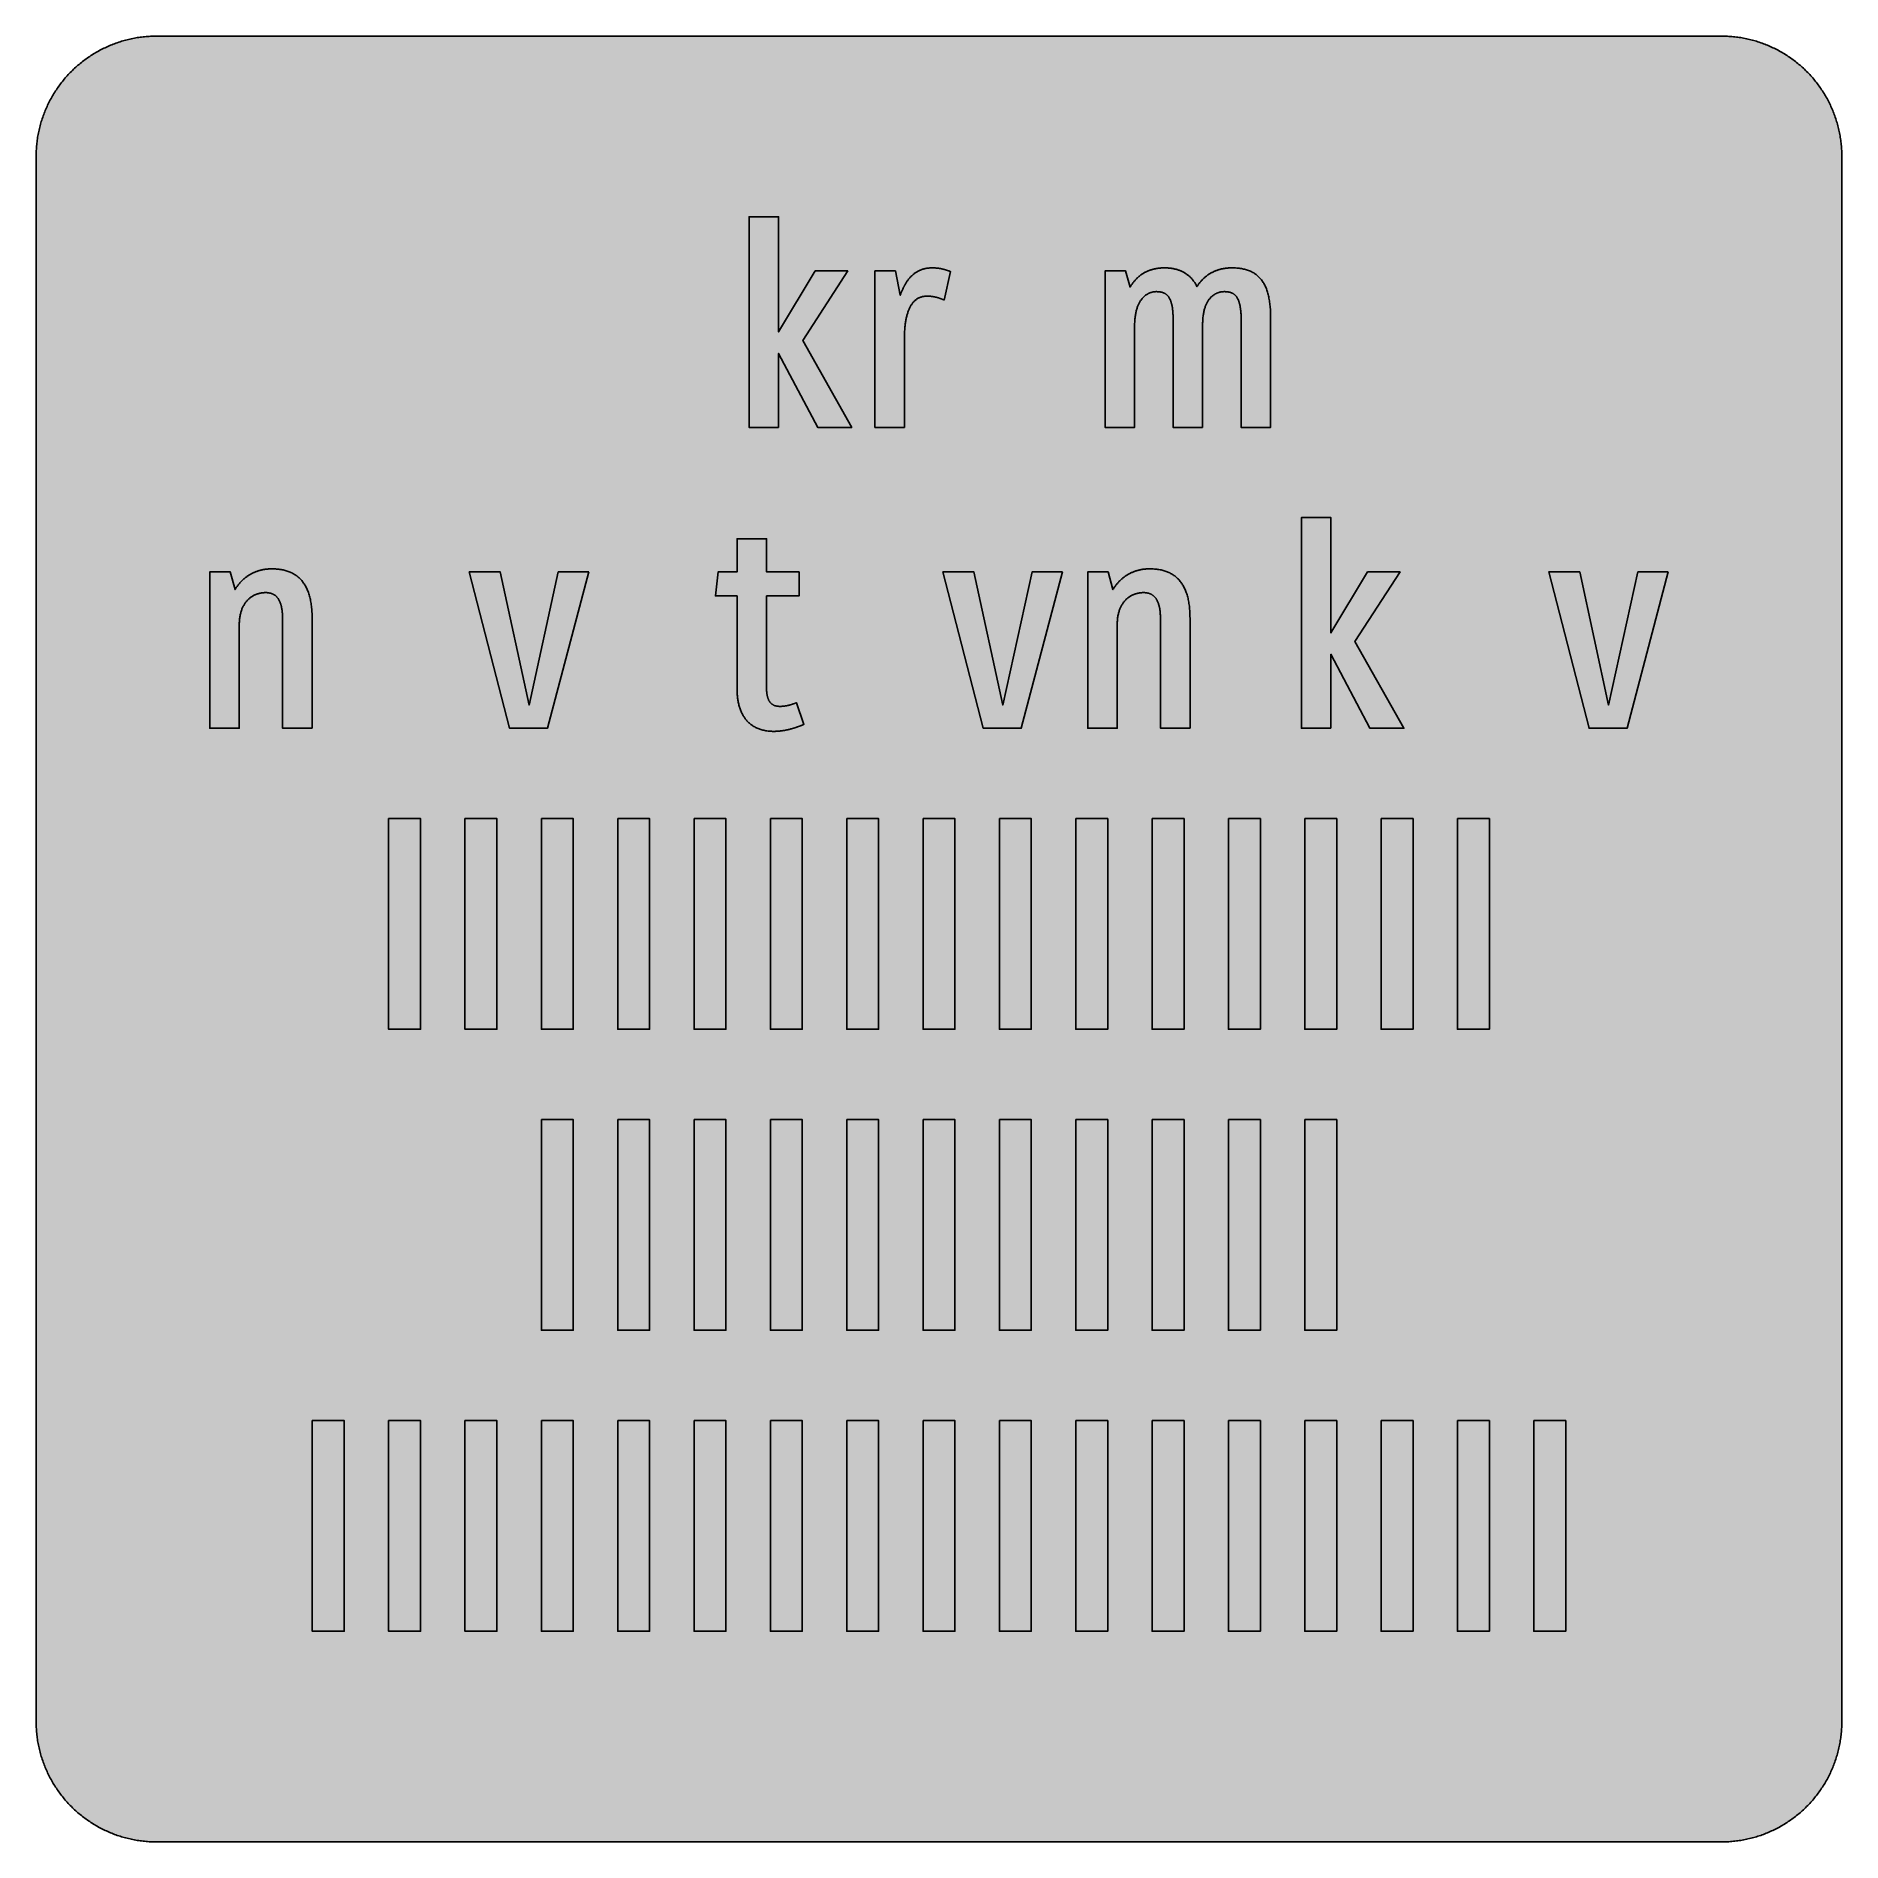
# Model space of a CAD drawing. Header units: millimetres. Extents: x 0 to 212, y 0 to 212.
import ezdxf

# ---------------------------------------------------------------- set-up
doc = ezdxf.new("R2010")
doc.units = ezdxf.units.MM

msp = doc.modelspace()

# ---------------------------------------------------------------- hatches: boundary and pattern name
for color, points in [(254, [(14.1633, 0.0536), (13.9878, 0.0533), (13.8125, 0.0559), (13.6373, 0.061), (13.462, 0.0686), (13.2893, 0.0787), (13.114, 0.0914), (12.9413, 0.1041), (12.7686, 0.1219), (12.5959, 0.1397), (12.4231, 0.16), (12.2504, 0.1829), (12.0777, 0.2057), (11.9075, 0.2337), (11.7373, 0.2616), (11.5672, 0.2921), (11.397, 0.3251), (11.2268, 0.3607), (11.0592, 0.3988), (10.8915, 0.4369), (10.7239, 0.4775), (10.5562, 0.5207), (10.3886, 0.5664), (10.2235, 0.6121), (10.0584, 0.6629), (9.8933, 0.7137), (9.7307, 0.7671), (9.5682, 0.8204), (9.4056, 0.8788), (9.2431, 0.9373), (9.083, 0.9982), (8.923, 1.0617), (8.763, 1.1252), (8.6055, 1.1938), (8.4455, 1.2624), (8.2906, 1.331), (8.1331, 1.4046), (7.9781, 1.4783), (7.8232, 1.5545), (7.6708, 1.6332), (7.5184, 1.7145), (7.366, 1.7958), (7.2161, 1.8796), (7.0663, 1.966), (6.919, 2.0523), (6.7716, 2.1438), (6.6243, 2.2352), (6.4795, 2.3266), (6.3348, 2.4232), (6.19, 2.5197), (6.0477, 2.6187), (5.908, 2.7178), (5.7683, 2.8194), (5.6286, 2.9235), (5.4915, 3.0302), (5.3543, 3.1369), (5.2197, 3.2461), (5.0851, 3.3579), (4.953, 3.4722), (4.8209, 3.5865), (4.6914, 3.7033), (4.5644, 3.8202), (4.4348, 3.9395), (4.3104, 4.0615), (4.1859, 4.1859), (4.0615, 4.3104), (3.9395, 4.4348), (3.8202, 4.5618), (3.7033, 4.6914), (3.5865, 4.8209), (3.4722, 4.953), (3.3579, 5.0851), (3.2487, 5.2197), (3.1369, 5.3543), (3.0302, 5.4915), (2.9235, 5.6286), (2.8194, 5.7683), (2.7178, 5.908), (2.6187, 6.0477), (2.5197, 6.19), (2.4232, 6.3348), (2.3266, 6.477), (2.2352, 6.6243), (2.1438, 6.7691), (2.0523, 6.9164), (1.966, 7.0663), (1.8796, 7.2161), (1.7958, 7.366), (1.7145, 7.5184), (1.6332, 7.6708), (1.5545, 7.8232), (1.4783, 7.9781), (1.4046, 8.1331), (1.331, 8.2906), (1.2598, 8.4455), (1.1913, 8.603), (1.1252, 8.763), (1.0592, 8.923), (0.9982, 9.083), (0.9373, 9.2431), (0.8763, 9.4056), (0.8204, 9.5682), (0.7645, 9.7307), (0.7112, 9.8933), (0.6604, 10.0584), (0.6121, 10.2235), (0.5639, 10.3911), (0.5207, 10.5562), (0.4775, 10.7239), (0.4343, 10.8915), (0.3962, 11.0592), (0.3607, 11.2268), (0.3251, 11.397), (0.2921, 11.5672), (0.2616, 11.7373), (0.2311, 11.9075), (0.2057, 12.0802), (0.1803, 12.2504), (0.1575, 12.4231), (0.1372, 12.5959), (0.1194, 12.7686), (0.1041, 12.9413), (0.0889, 13.1166), (0.0787, 13.2893), (0.0686, 13.4645), (0.061, 13.6373), (0.0559, 13.8125), (0.0508, 13.9878), (0.0508, 14.163), (0.0522, 197.6092), (0.0508, 197.7822), (0.0559, 197.9574), (0.061, 198.1327), (0.0686, 198.308), (0.0787, 198.4807), (0.0889, 198.6559), (0.1041, 198.8287), (0.1194, 199.0014), (0.1372, 199.1741), (0.1575, 199.3468), (0.1803, 199.5195), (0.2057, 199.6923), (0.2311, 199.8624), (0.2616, 200.0326), (0.2921, 200.2028), (0.3251, 200.373), (0.3607, 200.5432), (0.3962, 200.7108), (0.4343, 200.8784), (0.4775, 201.0461), (0.5207, 201.2137), (0.5639, 201.3814), (0.6121, 201.5465), (0.6604, 201.7116), (0.7112, 201.8767), (0.7645, 202.0392), (0.8204, 202.2018), (0.8763, 202.3643), (0.9373, 202.5269), (0.9982, 202.6869), (1.0592, 202.8469), (1.1252, 203.007), (1.1913, 203.1644), (1.2598, 203.3245), (1.331, 203.4794), (1.4046, 203.6369), (1.4783, 203.7918), (1.5545, 203.9468), (1.6332, 204.0992), (1.7145, 204.2516), (1.7958, 204.404), (1.8796, 204.5538), (1.966, 204.7037), (2.0523, 204.851), (2.1438, 204.9983), (2.2352, 205.1456), (2.3266, 205.2904), (2.4232, 205.4352), (2.5197, 205.58), (2.6187, 205.7222), (2.7178, 205.8619), (2.8194, 206.0016), (2.9235, 206.1413), (3.0302, 206.2785), (3.1369, 206.4156), (3.2487, 206.5503), (3.3579, 206.6849), (3.4722, 206.817), (3.5865, 206.949), (3.7033, 207.0786), (3.8202, 207.2056), (3.9395, 207.3351), (4.0615, 207.4596), (4.1859, 207.584), (4.3104, 207.7085), (4.4348, 207.8304), (4.5644, 207.9498), (4.6914, 208.0666), (4.8209, 208.1835), (4.953, 208.2978), (5.0851, 208.4121), (5.2197, 208.5213), (5.3543, 208.6331), (5.4915, 208.7397), (5.6286, 208.8464), (5.7683, 208.9506), (5.908, 209.0522), (6.0477, 209.1512), (6.19, 209.2503), (6.3348, 209.3468), (6.4795, 209.4433), (6.6243, 209.5348), (6.7716, 209.6262), (6.919, 209.7176), (7.0663, 209.804), (7.2161, 209.8904), (7.366, 209.9742), (7.5184, 210.0555), (7.6708, 210.1367), (7.8232, 210.2155), (7.9781, 210.2917), (8.1331, 210.3653), (8.2906, 210.439), (8.4455, 210.5101), (8.6055, 210.5787), (8.763, 210.6447), (8.923, 210.7108), (9.083, 210.7717), (9.2431, 210.8327), (9.4056, 210.8937), (9.5682, 210.9495), (9.7307, 211.0054), (9.8933, 211.0588), (10.0584, 211.1096), (10.2235, 211.1578), (10.3886, 211.2061), (10.5562, 211.2493), (10.7239, 211.2924), (10.8915, 211.3356), (11.0592, 211.3737), (11.2268, 211.4093), (11.397, 211.4448), (11.5672, 211.4779), (11.7373, 211.5083), (11.9075, 211.5388), (12.0777, 211.5642), (12.2504, 211.5896), (12.4231, 211.6125), (12.5959, 211.6328), (12.7686, 211.6506), (12.9413, 211.6658), (13.114, 211.6811), (13.2893, 211.6912), (13.462, 211.7014), (13.6373, 211.709), (13.8125, 211.7141), (13.9878, 211.7192), (14.163, 211.7192), (197.6078, 211.7203), (197.7822, 211.7192), (197.9574, 211.7141), (198.1327, 211.709), (198.3054, 211.7014), (198.4807, 211.6912), (198.6534, 211.6811), (198.8287, 211.6658), (199.0014, 211.6506), (199.1741, 211.6328), (199.3468, 211.6125), (199.5195, 211.5896), (199.6897, 211.5642), (199.8624, 211.5388), (200.0326, 211.5083), (200.2028, 211.4779), (200.373, 211.4448), (200.5432, 211.4093), (200.7108, 211.3737), (200.8784, 211.3356), (201.0461, 211.2924), (201.2137, 211.2493), (201.3788, 211.2061), (201.5465, 211.1578), (201.7116, 211.1096), (201.8767, 211.0588), (202.0392, 211.0054), (202.2018, 210.9495), (202.3643, 210.8937), (202.5269, 210.8327), (202.6869, 210.7717), (202.8469, 210.7108), (203.007, 210.6447), (203.167, 210.5787), (203.3245, 210.5101), (203.4794, 210.439), (203.6369, 210.3653), (203.7918, 210.2917), (203.9468, 210.2155), (204.0992, 210.1367), (204.2516, 210.0555), (204.404, 209.9742), (204.5538, 209.8904), (204.7037, 209.804), (204.8535, 209.7176), (205.0009, 209.6262), (205.1456, 209.5348), (205.293, 209.4433), (205.4352, 209.3468), (205.58, 209.2503), (205.7222, 209.1512), (205.8619, 209.0522), (206.0016, 208.9506), (206.1413, 208.8464), (206.2785, 208.7397), (206.4156, 208.6331), (206.5503, 208.5213), (206.6849, 208.4121), (206.817, 208.2978), (206.949, 208.1835), (207.0786, 208.0666), (207.2081, 207.9498), (207.3351, 207.8304), (207.4596, 207.7085), (207.584, 207.584), (207.7085, 207.4596), (207.8304, 207.3351), (207.9498, 207.2056), (208.0666, 207.0786), (208.1835, 206.949), (208.2978, 206.817), (208.4121, 206.6849), (208.5238, 206.5503), (208.6331, 206.4156), (208.7397, 206.2785), (208.8464, 206.1413), (208.9506, 206.0016), (209.0522, 205.8619), (209.1512, 205.7222), (209.2503, 205.58), (209.3468, 205.4352), (209.4433, 205.2904), (209.5348, 205.1456), (209.6262, 204.9983), (209.7176, 204.851), (209.804, 204.7037), (209.8904, 204.5538), (209.9742, 204.404), (210.0555, 204.2516), (210.1367, 204.0992), (210.2155, 203.9468), (210.2917, 203.7918), (210.3653, 203.6369), (210.439, 203.4794), (210.5076, 203.3245), (210.5762, 203.1644), (210.6447, 203.007), (210.7082, 202.8469), (210.7717, 202.6869), (210.8327, 202.5269), (210.8911, 202.3643), (210.9495, 202.2018), (211.0029, 202.0392), (211.0562, 201.8767), (211.107, 201.7116), (211.1578, 201.5465), (211.2035, 201.3814), (211.2493, 201.2137), (211.2924, 201.0461), (211.3331, 200.8784), (211.3712, 200.7108), (211.4093, 200.5432), (211.4448, 200.373), (211.4779, 200.2028), (211.5083, 200.0326), (211.5363, 199.8624), (211.5642, 199.6923), (211.5871, 199.5195), (211.6099, 199.3468), (211.6303, 199.1741), (211.648, 199.0014), (211.6658, 198.8287), (211.6785, 198.6559), (211.6912, 198.4807), (211.7014, 198.308), (211.709, 198.1327), (211.7141, 197.9574), (211.7166, 197.7822), (211.7166, 197.6069), (211.7189, 14.1647), (211.7166, 13.9878), (211.7141, 13.8125), (211.709, 13.6373), (211.7014, 13.4645), (211.6912, 13.2893), (211.6785, 13.1166), (211.6658, 12.9413), (211.648, 12.7686), (211.6303, 12.5959), (211.6099, 12.4231), (211.5871, 12.2504), (211.5642, 12.0802), (211.5363, 11.9075), (211.5083, 11.7373), (211.4779, 11.5672), (211.4448, 11.397), (211.4093, 11.2268), (211.3712, 11.0592), (211.3331, 10.8915), (211.2924, 10.7239), (211.2493, 10.5562), (211.2035, 10.3911), (211.1578, 10.2235), (211.107, 10.0584), (211.0562, 9.8933), (211.0029, 9.7307), (210.9495, 9.5682), (210.8911, 9.4056), (210.8327, 9.2431), (210.7717, 9.083), (210.7082, 8.923), (210.6447, 8.763), (210.5762, 8.603), (210.5076, 8.4455), (210.439, 8.2906), (210.3653, 8.1331), (210.2917, 7.9781), (210.2155, 7.8232), (210.1367, 7.6708), (210.0555, 7.5184), (209.9742, 7.366), (209.8904, 7.2161), (209.804, 7.0663), (209.7176, 6.9164), (209.6262, 6.7691), (209.5348, 6.6243), (209.4433, 6.477), (209.3468, 6.3348), (209.2503, 6.19), (209.1512, 6.0477), (209.0522, 5.908), (208.9506, 5.7683), (208.8464, 5.6286), (208.7397, 5.4915), (208.6331, 5.3543), (208.5238, 5.2197), (208.4121, 5.0851), (208.2978, 4.953), (208.1835, 4.8209), (208.0666, 4.6914), (207.9498, 4.5618), (207.8304, 4.4348), (207.7085, 4.3104), (207.584, 4.1859), (207.4596, 4.0615), (207.3351, 3.9395), (207.2081, 3.8202), (207.0786, 3.7033), (206.949, 3.5865), (206.817, 3.4722), (206.6849, 3.3579), (206.5503, 3.2461), (206.4156, 3.1369), (206.2785, 3.0302), (206.1413, 2.9235), (206.0016, 2.8194), (205.8619, 2.7178), (205.7222, 2.6187), (205.58, 2.5197), (205.4352, 2.4232), (205.293, 2.3266), (205.1456, 2.2352), (205.0009, 2.1438), (204.8535, 2.0523), (204.7037, 1.966), (204.5538, 1.8796), (204.404, 1.7958), (204.2516, 1.7145), (204.0992, 1.6332), (203.9468, 1.5545), (203.7918, 1.4783), (203.6369, 1.4046), (203.4794, 1.331), (203.3245, 1.2624), (203.167, 1.1938), (203.007, 1.1252), (202.8469, 1.0617), (202.6869, 0.9982), (202.5269, 0.9373), (202.3643, 0.8788), (202.2018, 0.8204), (202.0392, 0.7671), (201.8767, 0.7137), (201.7116, 0.6629), (201.5465, 0.6121), (201.3788, 0.5664), (201.2137, 0.5207), (201.0461, 0.4775), (200.8784, 0.4369), (200.7108, 0.3988), (200.5432, 0.3607), (200.373, 0.3251), (200.2028, 0.2921), (200.0326, 0.2616), (199.8624, 0.2337), (199.6897, 0.2057), (199.5195, 0.1829), (199.3468, 0.16), (199.1741, 0.1397), (199.0014, 0.1219), (198.8287, 0.1041), (198.6534, 0.0914), (198.4807, 0.0787), (198.3054, 0.0686), (198.1327, 0.061), (197.9574, 0.0559), (197.7822, 0.0533), (197.6069, 0.0533)]), (59, [(87.0839, 165.8592), (87.0839, 174.5364), (91.67, 165.8592), (95.655, 165.8592), (89.9061, 176.0537), (95.1978, 184.2022), (91.3874, 184.2022), (87.0839, 177.0419), (87.0839, 190.5522), (83.6263, 190.5522), (83.6263, 165.8592)]), (59, [(104.4744, 181.2392), (104.4981, 181.2392), (104.5235, 181.2366), (104.5489, 181.2366), (104.5743, 181.2366), (104.5997, 181.2366), (104.6251, 181.2366), (104.6505, 181.2341), (104.6759, 181.2341), (104.7039, 181.2341), (104.7293, 181.2315), (104.7572, 181.2315), (104.7826, 181.229), (104.8106, 181.2265), (104.836, 181.2265), (104.8639, 181.2239), (104.8918, 181.2214), (104.9198, 181.2188), (104.9477, 181.2163), (104.9757, 181.2138), (105.0036, 181.2087), (105.0315, 181.2061), (105.062, 181.2036), (105.09, 181.1985), (105.1179, 181.196), (105.1484, 181.1909), (105.1789, 181.1858), (105.2068, 181.1807), (105.2373, 181.1757), (105.2678, 181.1706), (105.2982, 181.1655), (105.3287, 181.1604), (105.3592, 181.1553), (105.3922, 181.1477), (105.4227, 181.1401), (105.4532, 181.135), (105.4862, 181.1274), (105.5167, 181.1198), (105.5497, 181.1122), (105.5827, 181.1045), (105.6157, 181.0944), (105.6488, 181.0868), (105.6818, 181.0766), (105.7148, 181.0664), (105.7504, 181.0588), (105.7834, 181.0487), (105.8189, 181.036), (105.852, 181.0258), (105.8875, 181.0156), (105.9231, 181.0029), (105.9586, 180.9902), (105.9942, 180.9775), (106.0298, 180.9648), (106.0653, 180.9521), (106.1034, 180.9394), (106.139, 180.9242), (106.1771, 180.9115), (106.2152, 180.8963), (106.2533, 180.881), (106.2914, 180.8632), (106.3295, 180.848), (106.3676, 180.8328), (106.4057, 180.815), (106.4463, 180.7972), (106.4844, 180.7794), (107.2265, 184.1317), (107.1931, 184.1424), (107.1601, 184.1525), (107.127, 184.1652), (107.094, 184.1754), (107.0635, 184.1881), (107.0305, 184.1983), (107, 184.2084), (106.967, 184.2186), (106.9365, 184.2313), (106.9061, 184.2414), (106.873, 184.2516), (106.8426, 184.2618), (106.8121, 184.2719), (106.7816, 184.2821), (106.7511, 184.2922), (106.7206, 184.2999), (106.6902, 184.31), (106.6597, 184.3202), (106.6292, 184.3278), (106.5987, 184.338), (106.5682, 184.3481), (106.5378, 184.3557), (106.5073, 184.3634), (106.4768, 184.3735), (106.4463, 184.3811), (106.4158, 184.3888), (106.3854, 184.3964), (106.3523, 184.404), (106.3219, 184.4116), (106.2914, 184.4192), (106.2609, 184.4269), (106.2279, 184.4345), (106.1974, 184.4421), (106.1644, 184.4472), (106.1339, 184.4548), (106.1009, 184.4624), (106.0704, 184.4675), (106.0374, 184.4726), (106.0044, 184.4802), (105.9713, 184.4853), (105.9383, 184.4904), (105.9053, 184.4954), (105.8723, 184.5005), (105.8367, 184.5056), (105.8037, 184.5107), (105.7681, 184.5132), (105.7326, 184.5183), (105.697, 184.5234), (105.6615, 184.5259), (105.6259, 184.5285), (105.5903, 184.5335), (105.5522, 184.5361), (105.5141, 184.5386), (105.4786, 184.5412), (105.4405, 184.5437), (105.3998, 184.5462), (105.3617, 184.5488), (105.3211, 184.5488), (105.283, 184.5513), (105.2424, 184.5513), (105.2017, 184.5513), (105.1585, 184.5539), (105.1179, 184.5539), (105.0747, 184.5539), (104.9807, 184.5539), (104.8893, 184.5488), (104.7979, 184.5437), (104.7064, 184.5386), (104.6201, 184.5285), (104.5312, 184.5183), (104.4473, 184.5056), (104.361, 184.4904), (104.2797, 184.4726), (104.1959, 184.4548), (104.1171, 184.4345), (104.0359, 184.4116), (103.9571, 184.3888), (103.8809, 184.3608), (103.8047, 184.3354), (103.7311, 184.3049), (103.6574, 184.2745), (103.5837, 184.2414), (103.5126, 184.2084), (103.444, 184.1729), (103.3755, 184.1348), (103.3069, 184.0967), (103.2408, 184.056), (103.1748, 184.0128), (103.1088, 183.9697), (103.0453, 183.9239), (102.9843, 183.8782), (102.9233, 183.83), (102.8624, 183.7792), (102.804, 183.7284), (102.7455, 183.6776), (102.6871, 183.6242), (102.6312, 183.5683), (102.5754, 183.5125), (102.522, 183.4566), (102.4687, 183.3982), (102.4179, 183.3372), (102.3671, 183.2762), (102.3163, 183.2127), (102.2655, 183.1518), (102.2172, 183.0857), (102.169, 183.0197), (102.1232, 182.9537), (102.0775, 182.8851), (102.0318, 182.8165), (101.9886, 182.7479), (101.9454, 182.6768), (101.9048, 182.6057), (101.8616, 182.532), (101.821, 182.4584), (101.7829, 182.3847), (101.7422, 182.3085), (101.7041, 182.2323), (101.666, 182.1561), (101.6305, 182.0774), (101.5949, 181.9986), (101.5594, 181.9199), (101.5263, 181.8386), (101.4908, 181.7573), (101.4578, 181.676), (101.4273, 181.5948), (101.3943, 181.5109), (101.3638, 181.4271), (101.3333, 181.3433), (100.7703, 184.2022), (98.3728, 184.2022), (98.3728, 165.8592), (101.8286, 165.8592), (101.8286, 176.2301), (101.8286, 176.3649), (101.8286, 176.497), (101.8311, 176.6316), (101.8362, 176.7611), (101.8413, 176.8907), (101.8464, 177.0202), (101.854, 177.1472), (101.8616, 177.2742), (101.8718, 177.3987), (101.8819, 177.5231), (101.8921, 177.6451), (101.9048, 177.7644), (101.92, 177.8838), (101.9353, 178.0007), (101.9505, 178.1175), (101.9683, 178.2318), (101.9861, 178.3436), (102.0064, 178.4553), (102.0267, 178.5645), (102.0496, 178.6712), (102.075, 178.7779), (102.0978, 178.882), (102.1258, 178.9836), (102.1537, 179.0852), (102.1817, 179.1843), (102.2121, 179.2808), (102.2426, 179.3748), (102.2756, 179.4662), (102.3112, 179.5577), (102.3468, 179.6466), (102.3849, 179.7329), (102.423, 179.8193), (102.4636, 179.9006), (102.5042, 179.9819), (102.5474, 180.0581), (102.5906, 180.1343), (102.6363, 180.2079), (102.6846, 180.279), (102.7328, 180.3502), (102.7836, 180.4162), (102.8344, 180.4797), (102.8878, 180.5432), (102.9437, 180.6016), (102.9995, 180.6575), (103.058, 180.7134), (103.1164, 180.7667), (103.1773, 180.815), (103.2408, 180.8632), (103.3043, 180.9064), (103.3704, 180.9471), (103.439, 180.9877), (103.5075, 181.0233), (103.5787, 181.0563), (103.6523, 181.0893), (103.726, 181.1172), (103.8022, 181.1401), (103.8809, 181.163), (103.9597, 181.1833), (104.0409, 181.2011), (104.1248, 181.2138), (104.2086, 181.2239), (104.2949, 181.2315), (104.3838, 181.2366), (104.4727, 181.2392)]), (59, [(136.7896, 165.8592), (136.7896, 177.958), (136.7892, 178.0972), (136.7917, 178.2343), (136.7968, 178.369), (136.8044, 178.4985), (136.8146, 178.628), (136.8247, 178.7525), (136.84, 178.8744), (136.8552, 178.9913), (136.8704, 179.1081), (136.8908, 179.2199), (136.9111, 179.3291), (136.9314, 179.4358), (136.9568, 179.5399), (136.9822, 179.639), (137.0076, 179.738), (137.0355, 179.832), (137.066, 179.9234), (137.0965, 180.0149), (137.1295, 180.1012), (137.1651, 180.1851), (137.2006, 180.2663), (137.2362, 180.3451), (137.2743, 180.4213), (137.3124, 180.4949), (137.353, 180.5661), (137.3937, 180.6372), (137.4369, 180.7032), (137.48, 180.7667), (137.5232, 180.8277), (137.5689, 180.8886), (137.6147, 180.9445), (137.6604, 181.0004), (137.7086, 181.0537), (137.7569, 181.102), (137.8052, 181.1503), (137.856, 181.1985), (137.9068, 181.2417), (137.9576, 181.2823), (138.0084, 181.323), (138.0592, 181.3611), (138.1125, 181.3966), (138.1633, 181.4322), (138.2166, 181.4652), (138.27, 181.4957), (138.3233, 181.5236), (138.3767, 181.549), (138.43, 181.5744), (138.4859, 181.5973), (138.5392, 181.6202), (138.5926, 181.6405), (138.6459, 181.6583), (138.7018, 181.676), (138.7551, 181.6913), (138.8085, 181.704), (138.8618, 181.7167), (138.9151, 181.7268), (138.9685, 181.737), (139.0218, 181.7446), (139.0726, 181.7522), (139.126, 181.7573), (139.1768, 181.7624), (139.2276, 181.7649), (139.2784, 181.7675), (139.3292, 181.7675), (139.3876, 181.7675), (139.4485, 181.7649), (139.507, 181.7624), (139.5654, 181.7599), (139.6213, 181.7548), (139.6771, 181.7472), (139.733, 181.7421), (139.7864, 181.7319), (139.8397, 181.7243), (139.893, 181.7141), (139.9438, 181.7014), (139.9946, 181.6887), (140.0454, 181.6735), (140.0937, 181.6583), (140.1394, 181.6405), (140.1877, 181.6202), (140.2334, 181.5998), (140.2766, 181.5795), (140.3223, 181.5567), (140.3655, 181.5313), (140.4061, 181.5059), (140.4468, 181.4779), (140.4874, 181.4474), (140.5255, 181.417), (140.5636, 181.3839), (140.6017, 181.3484), (140.6373, 181.3103), (140.6728, 181.2722), (140.7084, 181.2341), (140.7414, 181.1909), (140.7744, 181.1477), (140.8049, 181.102), (140.8354, 181.0537), (140.8659, 181.0055), (140.8938, 180.9521), (140.9217, 180.8988), (140.9471, 180.8429), (140.9725, 180.7845), (140.9979, 180.7261), (141.0208, 180.6626), (141.0437, 180.5991), (141.0665, 180.533), (141.0868, 180.4645), (141.1072, 180.3933), (141.1275, 180.3197), (141.1453, 180.2435), (141.1605, 180.1673), (141.1783, 180.086), (141.1935, 180.0022), (141.2062, 179.9184), (141.2189, 179.8295), (141.2316, 179.7406), (141.2443, 179.6466), (141.2545, 179.5526), (141.2621, 179.4535), (141.2723, 179.3545), (141.2799, 179.2503), (141.285, 179.1437), (141.29, 179.037), (141.2951, 178.9252), (141.2977, 178.8109), (141.3002, 178.6941), (141.3027, 178.5747), (141.3027, 178.4528), (141.3041, 165.8592), (144.7617, 165.8592), (144.7617, 178.6294), (144.7597, 178.8211), (144.7571, 179.009), (144.7521, 179.1945), (144.7444, 179.3748), (144.7368, 179.5526), (144.7241, 179.7279), (144.7114, 179.9006), (144.6962, 180.0682), (144.6784, 180.2333), (144.6606, 180.3933), (144.6378, 180.5534), (144.6149, 180.7083), (144.5895, 180.8582), (144.5616, 181.008), (144.5336, 181.1528), (144.5006, 181.295), (144.4676, 181.4347), (144.4295, 181.5694), (144.3914, 181.7014), (144.3507, 181.831), (144.3076, 181.958), (144.2644, 182.0799), (144.2161, 182.1993), (144.1679, 182.3161), (144.1145, 182.4304), (144.0612, 182.5396), (144.0053, 182.6489), (143.9469, 182.753), (143.8859, 182.8546), (143.8224, 182.9511), (143.7564, 183.0476), (143.6878, 183.1391), (143.6192, 183.228), (143.5456, 183.3143), (143.4719, 183.3956), (143.3932, 183.4769), (143.3144, 183.5531), (143.2306, 183.6268), (143.1468, 183.6979), (143.0604, 183.7665), (142.9715, 183.8325), (142.8775, 183.8935), (142.7836, 183.9544), (142.687, 184.0103), (142.588, 184.0636), (142.4864, 184.1144), (142.3822, 184.1627), (142.2756, 184.2084), (142.1663, 184.2516), (142.0546, 184.2897), (141.9377, 184.3278), (141.8209, 184.3608), (141.7015, 184.3913), (141.5796, 184.4192), (141.4551, 184.4446), (141.3281, 184.4675), (141.1961, 184.4878), (141.064, 184.5056), (140.9294, 184.5208), (140.7897, 184.5335), (140.65, 184.5412), (140.5052, 184.5488), (140.3579, 184.5513), (140.2105, 184.5539), (140.1318, 184.5539), (140.0556, 184.5513), (139.9794, 184.5488), (139.9007, 184.5462), (139.8245, 184.5412), (139.7483, 184.5361), (139.6746, 184.5285), (139.5984, 184.5208), (139.5247, 184.5132), (139.4485, 184.5031), (139.3749, 184.4929), (139.3012, 184.4827), (139.2276, 184.47), (139.1539, 184.4548), (139.0828, 184.4421), (139.0091, 184.4243), (138.938, 184.4091), (138.8669, 184.3913), (138.7958, 184.371), (138.7246, 184.3532), (138.6561, 184.3303), (138.5849, 184.31), (138.5164, 184.2872), (138.4478, 184.2618), (138.3792, 184.2364), (138.3106, 184.211), (138.242, 184.183), (138.176, 184.1551), (138.11, 184.1246), (138.0439, 184.0941), (137.9779, 184.0611), (137.9118, 184.0281), (137.8483, 183.9951), (137.7848, 183.9595), (137.7213, 183.9239), (137.6578, 183.8858), (137.5943, 183.8477), (137.5334, 183.8071), (137.4699, 183.7665), (137.4089, 183.7258), (137.348, 183.6826), (137.2895, 183.6369), (137.2286, 183.5937), (137.1702, 183.5455), (137.1117, 183.4972), (137.0559, 183.449), (136.9974, 183.4007), (136.9416, 183.3474), (136.8857, 183.2966), (136.8298, 183.2432), (136.7739, 183.1873), (136.7206, 183.1315), (136.6672, 183.0756), (136.6139, 183.0172), (136.5606, 182.9562), (136.5098, 182.8952), (136.459, 182.8343), (136.4082, 182.7708), (136.3574, 182.7073), (136.3091, 182.6412), (136.2608, 182.5752), (136.2126, 182.5066), (136.1643, 182.438), (136.1186, 182.3669), (136.083, 182.4355), (136.0475, 182.5041), (136.0119, 182.5701), (135.9738, 182.6362), (135.9357, 182.6997), (135.8951, 182.7632), (135.857, 182.8241), (135.8163, 182.8851), (135.7732, 182.946), (135.7325, 183.0045), (135.6893, 183.0629), (135.6462, 183.1188), (135.6004, 183.1746), (135.5547, 183.228), (135.509, 183.2813), (135.4633, 183.3347), (135.415, 183.3855), (135.3668, 183.4337), (135.3185, 183.4845), (135.2677, 183.5302), (135.2169, 183.5785), (135.1661, 183.6217), (135.1128, 183.6674), (135.0594, 183.7106), (135.0061, 183.7512), (134.9502, 183.7944), (134.8943, 183.8325), (134.8384, 183.8731), (134.7826, 183.9087), (134.7241, 183.9468), (134.6657, 183.9824), (134.6048, 184.0154), (134.5438, 184.0484), (134.4828, 184.0814), (134.4219, 184.1119), (134.3584, 184.1424), (134.2949, 184.1729), (134.2314, 184.2008), (134.1653, 184.2262), (134.0993, 184.2516), (134.0333, 184.277), (133.9647, 184.2999), (133.8961, 184.3227), (133.8275, 184.3456), (133.7589, 184.3659), (133.6878, 184.3862), (133.6142, 184.404), (133.543, 184.4218), (133.4694, 184.437), (133.3957, 184.4523), (133.3195, 184.465), (133.2459, 184.4802), (133.1671, 184.4904), (133.0909, 184.5031), (133.0122, 184.5107), (132.9334, 184.5208), (132.8547, 184.5285), (132.7734, 184.5361), (132.6921, 184.5412), (132.6109, 184.5462), (132.527, 184.5488), (132.4432, 184.5513), (132.3569, 184.5539), (132.273, 184.5539), (132.1994, 184.5539), (132.1283, 184.5513), (132.0546, 184.5488), (131.9835, 184.5462), (131.9098, 184.5412), (131.8387, 184.5361), (131.7676, 184.531), (131.6939, 184.5234), (131.6228, 184.5158), (131.5517, 184.5056), (131.4806, 184.4954), (131.4094, 184.4853), (131.3383, 184.4726), (131.2697, 184.4599), (131.1986, 184.4446), (131.13, 184.4294), (131.0589, 184.4116), (130.9903, 184.3964), (130.9218, 184.3761), (130.8532, 184.3583), (130.7846, 184.3354), (130.716, 184.3151), (130.6474, 184.2922), (130.5814, 184.2668), (130.5128, 184.2414), (130.4468, 184.216), (130.3807, 184.1881), (130.3147, 184.1602), (130.2487, 184.1297), (130.1852, 184.0992), (130.1191, 184.0662), (130.0556, 184.0332), (129.9921, 184.0001), (129.9286, 183.9646), (129.8651, 183.9265), (129.8016, 183.8884), (129.7407, 183.8503), (129.6797, 183.8096), (129.6187, 183.7665), (129.5578, 183.7233), (129.4968, 183.6801), (129.4384, 183.6344), (129.38, 183.5861), (129.3216, 183.5404), (129.2631, 183.4896), (129.2047, 183.4388), (129.1488, 183.388), (129.093, 183.3347), (129.0371, 183.2788), (128.9837, 183.2229), (128.9279, 183.167), (128.8745, 183.1086), (128.8212, 183.0476), (128.7704, 182.9867), (128.717, 182.9232), (128.6662, 182.8597), (128.618, 182.7936), (128.5672, 182.7276), (128.5189, 182.659), (128.4707, 182.5904), (128.4224, 182.5193), (128.3767, 182.4457), (128.331, 182.372), (128.2852, 182.2958), (127.7578, 184.2022), (125.3603, 184.2022), (125.3603, 165.8592), (128.8161, 165.8592), (128.8161, 177.7474), (128.8161, 177.894), (128.8186, 178.0413), (128.8237, 178.181), (128.8313, 178.3207), (128.8415, 178.4553), (128.8542, 178.5874), (128.8669, 178.7144), (128.8821, 178.8414), (128.8999, 178.9633), (128.9177, 179.0802), (128.938, 179.197), (128.9609, 179.3088), (128.9863, 179.418), (129.0117, 179.5247), (129.0396, 179.6288), (129.0676, 179.7279), (129.098, 179.8269), (129.1311, 179.9209), (129.1641, 180.0123), (129.1971, 180.1012), (129.2327, 180.1876), (129.2708, 180.2714), (129.3089, 180.3502), (129.3495, 180.4289), (129.3901, 180.5051), (129.4308, 180.5762), (129.474, 180.6473), (129.5171, 180.7134), (129.5629, 180.7794), (129.6086, 180.8429), (129.6543, 180.9013), (129.7026, 180.9598), (129.7483, 181.0156), (129.7991, 181.069), (129.8473, 181.1198), (129.8981, 181.168), (129.9489, 181.2138), (129.9997, 181.2595), (130.0505, 181.3001), (130.1013, 181.3408), (130.1547, 181.3789), (130.208, 181.4144), (130.2588, 181.45), (130.3122, 181.4805), (130.3655, 181.5109), (130.4188, 181.5389), (130.4722, 181.5668), (130.5281, 181.5897), (130.5814, 181.6125), (130.6347, 181.6329), (130.6881, 181.6532), (130.7414, 181.671), (130.7948, 181.6862), (130.8481, 181.7014), (130.9014, 181.7141), (130.9522, 181.7268), (131.0056, 181.737), (131.0564, 181.7446), (131.1072, 181.7522), (131.158, 181.7573), (131.2088, 181.7624), (131.2596, 181.7649), (131.3078, 181.7675), (131.3561, 181.7675), (131.4171, 181.7675), (131.4755, 181.7649), (131.5364, 181.7624), (131.5923, 181.7599), (131.6507, 181.7548), (131.7066, 181.7472), (131.7625, 181.7421), (131.8158, 181.7319), (131.8692, 181.7243), (131.9225, 181.7141), (131.9733, 181.7014), (132.0241, 181.6887), (132.0724, 181.6735), (132.1206, 181.6583), (132.1689, 181.6405), (132.2146, 181.6202), (132.2603, 181.5998), (132.3061, 181.5795), (132.3492, 181.5567), (132.3924, 181.5313), (132.4356, 181.5059), (132.4762, 181.4779), (132.5143, 181.4474), (132.555, 181.417), (132.5931, 181.3839), (132.6286, 181.3484), (132.6667, 181.3103), (132.7023, 181.2722), (132.7353, 181.2341), (132.7683, 181.1909), (132.8014, 181.1477), (132.8318, 181.102), (132.8623, 181.0537), (132.8928, 181.0055), (132.9207, 180.9521), (132.9487, 180.8988), (132.9766, 180.8429), (133.002, 180.7845), (133.0274, 180.7261), (133.0503, 180.6626), (133.0731, 180.5991), (133.096, 180.533), (133.1163, 180.4645), (133.1366, 180.3933), (133.1544, 180.3197), (133.1722, 180.2435), (133.19, 180.1673), (133.2052, 180.086), (133.2205, 180.0022), (133.2357, 179.9184), (133.2484, 179.8295), (133.2611, 179.7406), (133.2713, 179.6466), (133.2814, 179.5526), (133.2916, 179.4535), (133.2992, 179.3545), (133.3068, 179.2503), (133.3119, 179.1437), (133.3195, 179.037), (133.3221, 178.9252), (133.3271, 178.8109), (133.3297, 178.6941), (133.3297, 178.5747), (133.3297, 178.4528), (133.332, 165.8592)]), (59, [(151.8186, 130.5814), (151.8186, 139.2587), (156.4047, 130.5814), (160.3897, 130.5814), (154.6408, 140.776), (159.9325, 148.9244), (156.1222, 148.9244), (151.8186, 141.7641), (151.8186, 155.2744), (148.361, 155.2744), (148.361, 130.5814)]), (59, [(82.2152, 135.1675), (82.2147, 135.034), (82.2173, 134.8994), (82.2223, 134.7699), (82.23, 134.6403), (82.2376, 134.5108), (82.2477, 134.3838), (82.2604, 134.2568), (82.2757, 134.1323), (82.2935, 134.0104), (82.3112, 133.8885), (82.3316, 133.7691), (82.3544, 133.6497), (82.3798, 133.5329), (82.4052, 133.416), (82.4332, 133.3017), (82.4636, 133.19), (82.4967, 133.0782), (82.5322, 132.969), (82.5703, 132.8598), (82.6084, 132.7531), (82.6491, 132.649), (82.6922, 132.5474), (82.738, 132.4458), (82.7862, 132.3467), (82.8345, 132.2502), (82.8853, 132.1562), (82.9386, 132.0622), (82.997, 131.9708), (83.0529, 131.8819), (83.1139, 131.793), (83.1774, 131.7092), (83.2409, 131.6253), (83.3069, 131.5441), (83.378, 131.4653), (83.4492, 131.3866), (83.5228, 131.3129), (83.5965, 131.2393), (83.6752, 131.1707), (83.7565, 131.1021), (83.8378, 131.0361), (83.9216, 130.9726), (84.0105, 130.9116), (84.0994, 130.8532), (84.1908, 130.7973), (84.2848, 130.744), (84.3813, 130.6932), (84.4804, 130.6424), (84.5795, 130.5966), (84.6836, 130.5535), (84.7877, 130.5128), (84.897, 130.4747), (85.0062, 130.4392), (85.1205, 130.4061), (85.2348, 130.3757), (85.3516, 130.3477), (85.471, 130.3223), (85.5929, 130.2995), (85.7174, 130.2817), (85.8444, 130.2639), (85.9739, 130.2512), (86.106, 130.241), (86.2406, 130.2334), (86.3778, 130.2283), (86.5175, 130.2283), (86.5734, 130.2283), (86.6292, 130.2283), (86.6851, 130.2283), (86.741, 130.2309), (86.7969, 130.2334), (86.8528, 130.236), (86.9086, 130.2385), (86.9645, 130.241), (87.0204, 130.2461), (87.0763, 130.2512), (87.1322, 130.2537), (87.188, 130.2588), (87.2439, 130.2664), (87.2998, 130.2715), (87.3557, 130.2766), (87.4116, 130.2842), (87.4649, 130.2918), (87.5208, 130.2995), (87.5767, 130.3071), (87.6325, 130.3147), (87.6884, 130.3249), (87.7418, 130.335), (87.7976, 130.3426), (87.8535, 130.3528), (87.9094, 130.363), (87.9627, 130.3757), (88.0186, 130.3858), (88.0745, 130.3985), (88.1304, 130.4087), (88.1837, 130.4214), (88.2396, 130.4341), (88.2929, 130.4468), (88.3488, 130.462), (88.4047, 130.4747), (88.458, 130.4874), (88.5139, 130.5027), (88.5698, 130.5179), (88.6231, 130.5331), (88.679, 130.5484), (88.7324, 130.5636), (88.7882, 130.5814), (88.8441, 130.5966), (88.8975, 130.6144), (88.9533, 130.6297), (89.0067, 130.6474), (89.0626, 130.6652), (89.1159, 130.6855), (89.1718, 130.7033), (89.2251, 130.7211), (89.281, 130.7414), (89.3343, 130.7592), (89.3902, 130.7795), (89.4436, 130.7998), (89.4994, 130.8202), (89.5528, 130.8405), (89.6087, 130.8608), (89.662, 130.8811), (89.7179, 130.904), (89.7712, 130.9243), (89.8271, 130.9472), (89.8804, 130.97), (89.9363, 130.9903), (89.9897, 131.0132), (90.0455, 131.0361), (89.1646, 133.58), (89.1261, 133.5634), (89.088, 133.5507), (89.0499, 133.5354), (89.0143, 133.5227), (88.9787, 133.5075), (88.9432, 133.4948), (88.9076, 133.4821), (88.8721, 133.4694), (88.8365, 133.4567), (88.8009, 133.444), (88.7679, 133.4338), (88.7349, 133.4211), (88.7019, 133.411), (88.6663, 133.3983), (88.6358, 133.3881), (88.6028, 133.3779), (88.5698, 133.3678), (88.5368, 133.3576), (88.5063, 133.3475), (88.4733, 133.3398), (88.4428, 133.3297), (88.4123, 133.3221), (88.3818, 133.3119), (88.3514, 133.3043), (88.3209, 133.2967), (88.2904, 133.289), (88.2599, 133.2814), (88.2294, 133.2738), (88.2015, 133.2662), (88.171, 133.2586), (88.1431, 133.2535), (88.1126, 133.2459), (88.0847, 133.2408), (88.0567, 133.2357), (88.0262, 133.2281), (87.9983, 133.223), (87.9704, 133.2179), (87.9424, 133.2128), (87.9145, 133.2078), (87.8865, 133.2052), (87.8586, 133.2001), (87.8307, 133.1951), (87.8027, 133.1925), (87.7748, 133.1874), (87.7468, 133.1849), (87.7189, 133.1824), (87.6935, 133.1773), (87.6656, 133.1747), (87.6376, 133.1722), (87.6097, 133.1697), (87.5817, 133.1671), (87.5563, 133.1671), (87.5284, 133.1646), (87.5005, 133.162), (87.4725, 133.1595), (87.4446, 133.1595), (87.4166, 133.157), (87.3912, 133.157), (87.3633, 133.157), (87.3354, 133.1544), (87.3074, 133.1544), (87.2795, 133.1544), (87.2515, 133.1544), (87.2236, 133.1544), (87.1703, 133.1544), (87.1195, 133.157), (87.0687, 133.1595), (87.0204, 133.162), (86.9721, 133.1671), (86.9239, 133.1747), (86.8782, 133.1824), (86.8324, 133.19), (86.7893, 133.2001), (86.7435, 133.2103), (86.7029, 133.223), (86.6597, 133.2357), (86.6191, 133.2484), (86.581, 133.2636), (86.5429, 133.2789), (86.5048, 133.2967), (86.4667, 133.3144), (86.4311, 133.3348), (86.3981, 133.3551), (86.3625, 133.3754), (86.3295, 133.3983), (86.299, 133.4211), (86.266, 133.4465), (86.2355, 133.4719), (86.2076, 133.4999), (86.1771, 133.5278), (86.1492, 133.5557), (86.1238, 133.5862), (86.0984, 133.6167), (86.073, 133.6472), (86.0476, 133.6802), (86.0247, 133.7158), (86.0019, 133.7488), (85.979, 133.7843), (85.9587, 133.8224), (85.9384, 133.8605), (85.918, 133.8986), (85.9003, 133.9393), (85.8825, 133.9799), (85.8647, 134.0206), (85.8495, 134.0637), (85.8317, 134.1069), (85.819, 134.1526), (85.8037, 134.1984), (85.791, 134.2441), (85.7783, 134.2923), (85.7656, 134.3406), (85.7555, 134.3914), (85.7453, 134.4397), (85.7352, 134.493), (85.725, 134.5438), (85.7174, 134.5971), (85.7098, 134.6505), (85.7047, 134.7064), (85.6971, 134.7622), (85.692, 134.8181), (85.6869, 134.8765), (85.6818, 134.935), (85.6793, 134.9959), (85.6767, 135.0569), (85.6742, 135.1178), (85.6717, 135.1788), (85.6717, 135.2423), (85.6717, 135.3058), (85.6728, 146.1036), (89.4814, 146.1036), (89.4814, 148.9244), (85.6728, 148.9244), (85.6728, 152.805), (82.2152, 152.805), (82.2152, 148.9244), (79.9924, 148.9244), (79.6756, 146.1036), (82.2152, 146.1036)]), (59, [(32.4033, 130.5814), (32.4033, 143.492), (32.4002, 143.6776), (32.3977, 143.8605), (32.3901, 144.0409), (32.3825, 144.2187), (32.3723, 144.3914), (32.3596, 144.5641), (32.3418, 144.7292), (32.324, 144.8943), (32.3037, 145.0543), (32.2809, 145.2118), (32.2555, 145.3667), (32.2275, 145.5191), (32.1996, 145.6665), (32.1666, 145.8112), (32.131, 145.9535), (32.0954, 146.0906), (32.0548, 146.2278), (32.0142, 146.3599), (31.971, 146.4894), (31.9227, 146.6139), (31.8745, 146.7383), (31.8237, 146.8577), (31.7703, 146.9746), (31.7144, 147.0889), (31.6586, 147.2006), (31.5976, 147.3073), (31.5341, 147.4114), (31.4706, 147.5156), (31.402, 147.6121), (31.3334, 147.7086), (31.2623, 147.8026), (31.1887, 147.8915), (31.1125, 147.9779), (31.0337, 148.0617), (30.955, 148.143), (30.8712, 148.2217), (30.7873, 148.2979), (30.6984, 148.369), (30.6095, 148.4401), (30.5181, 148.5062), (30.4241, 148.5697), (30.3276, 148.6306), (30.2311, 148.6891), (30.1295, 148.7449), (30.0279, 148.7957), (29.9237, 148.8465), (29.8171, 148.8948), (29.7078, 148.938), (29.5961, 148.9786), (29.4818, 149.0167), (29.3675, 149.0548), (29.2506, 149.0878), (29.1287, 149.1183), (29.0093, 149.1437), (28.8849, 149.1691), (28.7579, 149.192), (28.6309, 149.2123), (28.4988, 149.2301), (28.3667, 149.2428), (28.2321, 149.2555), (28.0949, 149.2631), (27.9578, 149.2707), (27.8155, 149.2758), (27.6733, 149.2758), (27.5946, 149.2758), (27.5158, 149.2733), (27.4371, 149.2707), (27.3583, 149.2682), (27.2796, 149.2631), (27.2009, 149.2555), (27.1221, 149.2479), (27.0434, 149.2402), (26.9672, 149.2326), (26.8884, 149.2199), (26.8122, 149.2098), (26.736, 149.1971), (26.6598, 149.1818), (26.5811, 149.1666), (26.5074, 149.1513), (26.4312, 149.1336), (26.355, 149.1158), (26.2814, 149.0955), (26.2052, 149.0751), (26.1315, 149.0523), (26.0579, 149.0294), (25.9842, 149.004), (25.9105, 148.9786), (25.8369, 148.9532), (25.7658, 148.9253), (25.6921, 148.8948), (25.621, 148.8643), (25.5499, 148.8338), (25.4787, 148.8008), (25.4102, 148.7653), (25.339, 148.7297), (25.2705, 148.6941), (25.2019, 148.656), (25.1333, 148.6179), (25.0647, 148.5773), (24.9987, 148.5367), (24.9326, 148.4935), (24.8641, 148.4478), (24.8006, 148.402), (24.7345, 148.3563), (24.671, 148.3081), (24.6075, 148.2598), (24.544, 148.209), (24.4805, 148.1582), (24.417, 148.1049), (24.3561, 148.049), (24.2951, 147.9931), (24.2367, 147.9372), (24.1757, 147.8788), (24.1173, 147.8178), (24.0589, 147.7569), (24.003, 147.6959), (23.9446, 147.6324), (23.8887, 147.5664), (23.8328, 147.5003), (23.7795, 147.4318), (23.7261, 147.3632), (23.6728, 147.2946), (23.6195, 147.2209), (23.5687, 147.1498), (23.5179, 147.0736), (23.4671, 146.9974), (23.4188, 146.9212), (23.3705, 146.8425), (22.8064, 148.9244), (20.4089, 148.9244), (20.4089, 130.5814), (23.8647, 130.5814), (23.8647, 142.6803), (23.8658, 142.8115), (23.8684, 142.941), (23.8735, 143.068), (23.8836, 143.1925), (23.8938, 143.3144), (23.9065, 143.4338), (23.9217, 143.5506), (23.9395, 143.6624), (23.9573, 143.7742), (23.9801, 143.8834), (24.003, 143.9875), (24.0284, 144.0917), (24.0563, 144.1933), (24.0843, 144.2923), (24.1173, 144.3863), (24.1503, 144.4803), (24.1833, 144.5717), (24.2214, 144.6606), (24.2595, 144.7444), (24.2976, 144.8283), (24.3383, 144.9095), (24.3815, 144.9908), (24.4272, 145.067), (24.4729, 145.1407), (24.5186, 145.2118), (24.5669, 145.2829), (24.6177, 145.3515), (24.6685, 145.415), (24.7193, 145.4785), (24.7726, 145.5395), (24.826, 145.5979), (24.8818, 145.6563), (24.9377, 145.7096), (24.9961, 145.763), (25.0546, 145.8138), (25.113, 145.862), (25.1739, 145.9103), (25.2349, 145.9535), (25.2959, 145.9967), (25.3568, 146.0373), (25.4203, 146.0754), (25.4838, 146.1135), (25.5473, 146.1491), (25.6108, 146.1821), (25.6769, 146.2126), (25.7429, 146.243), (25.8064, 146.271), (25.8724, 146.2964), (25.9385, 146.3192), (26.0071, 146.3421), (26.0731, 146.3624), (26.1391, 146.3827), (26.2052, 146.4005), (26.2738, 146.4158), (26.3398, 146.431), (26.4058, 146.4437), (26.4744, 146.4539), (26.5405, 146.464), (26.6065, 146.4716), (26.6725, 146.4767), (26.7386, 146.4818), (26.8046, 146.4869), (26.8681, 146.4894), (26.9342, 146.4894), (26.99, 146.4894), (27.0459, 146.4869), (27.0993, 146.4843), (27.1551, 146.4818), (27.2085, 146.4767), (27.2618, 146.4691), (27.3126, 146.4615), (27.3634, 146.4539), (27.4168, 146.4437), (27.465, 146.4335), (27.5158, 146.4208), (27.5641, 146.4081), (27.6123, 146.3929), (27.6606, 146.3777), (27.7089, 146.3599), (27.7546, 146.3396), (27.8003, 146.3192), (27.8435, 146.2989), (27.8892, 146.2761), (27.9324, 146.2507), (27.973, 146.2253), (28.0162, 146.1973), (28.0568, 146.1668), (28.0975, 146.1364), (28.1356, 146.1033), (28.1737, 146.0703), (28.2118, 146.0322), (28.2499, 145.9967), (28.2854, 145.956), (28.321, 145.9154), (28.354, 145.8722), (28.3896, 145.829), (28.4226, 145.7808), (28.4531, 145.7325), (28.4836, 145.6842), (28.514, 145.6309), (28.542, 145.5776), (28.5699, 145.5217), (28.5979, 145.4633), (28.6233, 145.4048), (28.6487, 145.3413), (28.6741, 145.2778), (28.6969, 145.2118), (28.7198, 145.1458), (28.7401, 145.0746), (28.7604, 145.0035), (28.7807, 144.9299), (28.7985, 144.8511), (28.8163, 144.7724), (28.8315, 144.6936), (28.8468, 144.6098), (28.862, 144.5235), (28.8747, 144.4371), (28.8874, 144.3457), (28.8976, 144.2542), (28.9077, 144.1602), (28.9154, 144.0637), (28.923, 143.9621), (28.9306, 143.8605), (28.9357, 143.7564), (28.9382, 143.6497), (28.9433, 143.5405), (28.9433, 143.4287), (28.9433, 143.3144), (28.9458, 130.5814)]), (59, [(64.8229, 148.9244), (61.2592, 148.9244), (57.8376, 133.2974), (54.452, 148.9244), (50.818, 148.9244), (55.5445, 130.5814), (59.9902, 130.5814)]), (59, [(120.3494, 148.9244), (116.7874, 148.9244), (113.3658, 133.2974), (109.9785, 148.9244), (106.3445, 148.9244), (111.0728, 130.5814), (115.5167, 130.5814)]), (59, [(135.3083, 130.5814), (135.3083, 143.492), (135.3058, 143.6776), (135.3033, 143.8605), (135.2956, 144.0409), (135.288, 144.2187), (135.2779, 144.3914), (135.2626, 144.5641), (135.2474, 144.7292), (135.2296, 144.8943), (135.2093, 145.0543), (135.1864, 145.2118), (135.161, 145.3667), (135.1331, 145.5191), (135.1026, 145.6665), (135.0721, 145.8112), (135.0366, 145.9535), (135.001, 146.0906), (134.9604, 146.2278), (134.9197, 146.3599), (134.874, 146.4894), (134.8283, 146.6139), (134.78, 146.7383), (134.7292, 146.8577), (134.6759, 146.9746), (134.62, 147.0889), (134.5616, 147.2006), (134.5032, 147.3073), (134.4397, 147.4114), (134.3762, 147.5156), (134.3076, 147.6121), (134.239, 147.7086), (134.1679, 147.8026), (134.0942, 147.8915), (134.018, 147.9779), (133.9393, 148.0617), (133.8605, 148.143), (133.7767, 148.2217), (133.6929, 148.2979), (133.604, 148.369), (133.5151, 148.4401), (133.4237, 148.5062), (133.3297, 148.5697), (133.2357, 148.6306), (133.1366, 148.6891), (133.035, 148.7449), (132.9334, 148.7957), (132.8293, 148.8465), (132.7226, 148.8948), (132.6134, 148.938), (132.5016, 148.9786), (132.3873, 149.0167), (132.273, 149.0548), (132.1562, 149.0878), (132.0343, 149.1183), (131.9149, 149.1437), (131.7904, 149.1691), (131.6634, 149.192), (131.5364, 149.2123), (131.4044, 149.2301), (131.2723, 149.2428), (131.1377, 149.2555), (131.0005, 149.2631), (130.8633, 149.2707), (130.7211, 149.2758), (130.5789, 149.2758), (130.5001, 149.2758), (130.4214, 149.2733), (130.3426, 149.2707), (130.2639, 149.2682), (130.1852, 149.2631), (130.1064, 149.2555), (130.0277, 149.2479), (129.9489, 149.2402), (129.8727, 149.2326), (129.794, 149.2199), (129.7178, 149.2098), (129.6416, 149.1971), (129.5654, 149.1818), (129.4892, 149.1666), (129.413, 149.1513), (129.3368, 149.1336), (129.2606, 149.1158), (129.1869, 149.0955), (129.1107, 149.0751), (129.0371, 149.0523), (128.9634, 149.0294), (128.8898, 149.004), (128.8161, 148.9786), (128.7424, 148.9532), (128.6713, 148.9253), (128.6002, 148.8948), (128.5265, 148.8643), (128.4554, 148.8338), (128.3868, 148.8008), (128.3157, 148.7653), (128.2446, 148.7297), (128.176, 148.6941), (128.1074, 148.656), (128.0389, 148.6179), (127.9728, 148.5773), (127.9042, 148.5367), (127.8382, 148.4935), (127.7722, 148.4478), (127.7061, 148.402), (127.6401, 148.3563), (127.5766, 148.3081), (127.5131, 148.2598), (127.4496, 148.209), (127.3861, 148.1582), (127.3251, 148.1049), (127.2616, 148.049), (127.2007, 147.9931), (127.1422, 147.9372), (127.0813, 147.8788), (127.0229, 147.8178), (126.9644, 147.7569), (126.9086, 147.6959), (126.8501, 147.6324), (126.7943, 147.5664), (126.7384, 147.5003), (126.685, 147.4318), (126.6317, 147.3632), (126.5784, 147.2946), (126.525, 147.2209), (126.4742, 147.1498), (126.4234, 147.0736), (126.3726, 146.9974), (126.3244, 146.9212), (126.2761, 146.8425), (125.7131, 148.9244), (123.3138, 148.9244), (123.3138, 130.5814), (126.7714, 130.5814), (126.7714, 142.6803), (126.7714, 142.8115), (126.7739, 142.941), (126.7816, 143.068), (126.7892, 143.1925), (126.7993, 143.3144), (126.812, 143.4338), (126.8273, 143.5506), (126.8451, 143.6624), (126.8654, 143.7742), (126.8857, 143.8834), (126.9111, 143.9875), (126.9365, 144.0917), (126.9619, 144.1933), (126.9924, 144.2923), (127.0229, 144.3863), (127.0559, 144.4803), (127.0914, 144.5717), (127.127, 144.6606), (127.1651, 144.7444), (127.2057, 144.8283), (127.2464, 144.9095), (127.2896, 144.9908), (127.3327, 145.067), (127.3785, 145.1407), (127.4242, 145.2118), (127.4724, 145.2829), (127.5232, 145.3515), (127.574, 145.415), (127.6248, 145.4785), (127.6782, 145.5395), (127.7341, 145.5979), (127.7874, 145.6563), (127.8433, 145.7096), (127.9017, 145.763), (127.9601, 145.8138), (128.0185, 145.862), (128.0795, 145.9103), (128.1405, 145.9535), (128.2014, 145.9967), (128.2624, 146.0373), (128.3259, 146.0754), (128.3894, 146.1135), (128.4529, 146.1491), (128.5164, 146.1821), (128.5824, 146.2126), (128.6459, 146.243), (128.712, 146.271), (128.778, 146.2964), (128.844, 146.3192), (128.9101, 146.3421), (128.9787, 146.3624), (129.0447, 146.3827), (129.1107, 146.4005), (129.1793, 146.4158), (129.2454, 146.431), (129.3114, 146.4437), (129.3774, 146.4539), (129.446, 146.464), (129.5121, 146.4716), (129.5781, 146.4767), (129.6441, 146.4818), (129.7102, 146.4869), (129.7737, 146.4894), (129.8397, 146.4894), (129.8956, 146.4894), (129.9489, 146.4869), (130.0048, 146.4843), (130.0582, 146.4818), (130.1115, 146.4767), (130.1648, 146.4691), (130.2182, 146.4615), (130.269, 146.4539), (130.3198, 146.4437), (130.3706, 146.4335), (130.4214, 146.4208), (130.4696, 146.4081), (130.5179, 146.3929), (130.5662, 146.3777), (130.6119, 146.3599), (130.6576, 146.3396), (130.7033, 146.3192), (130.749, 146.2989), (130.7922, 146.2761), (130.8354, 146.2507), (130.8786, 146.2253), (130.9218, 146.1973), (130.9624, 146.1668), (131.003, 146.1364), (131.0411, 146.1033), (131.0792, 146.0703), (131.1173, 146.0322), (131.1554, 145.9967), (131.191, 145.956), (131.2266, 145.9154), (131.2596, 145.8722), (131.2926, 145.829), (131.3256, 145.7808), (131.3586, 145.7325), (131.3891, 145.6842), (131.4196, 145.6309), (131.4475, 145.5776), (131.4755, 145.5217), (131.5034, 145.4633), (131.5288, 145.4048), (131.5542, 145.3413), (131.5796, 145.2778), (131.6025, 145.2118), (131.6253, 145.1458), (131.6457, 145.0746), (131.666, 145.0035), (131.6863, 144.9299), (131.7041, 144.8511), (131.7219, 144.7724), (131.7371, 144.6936), (131.7523, 144.6098), (131.7676, 144.5235), (131.7803, 144.4371), (131.7904, 144.3457), (131.8031, 144.2542), (131.8133, 144.1602), (131.8209, 144.0637), (131.8285, 143.9621), (131.8336, 143.8605), (131.8412, 143.7564), (131.8438, 143.6497), (131.8463, 143.5405), (131.8489, 143.4287), (131.8489, 143.3144), (131.8507, 130.5814)]), (59, [(191.3639, 148.9244), (187.802, 148.9244), (184.3786, 133.2974), (180.993, 148.9244), (177.359, 148.9244), (182.0855, 130.5814), (186.5313, 130.5814)]), (59, [(41.3755, 119.9981), (45.121, 119.9981), (45.121, 95.3036), (41.3755, 95.3036)]), (59, [(50.323, 119.9981), (54.0699, 119.9981), (54.0699, 95.3036), (50.323, 95.3036)]), (59, [(59.2723, 119.9981), (63.0178, 119.9981), (63.0178, 95.3036), (59.2723, 95.3036)]), (59, [(68.2198, 119.9981), (71.9667, 119.9981), (71.9667, 95.3036), (68.2198, 95.3036)]), (59, [(77.1687, 119.9981), (80.9142, 119.9981), (80.9142, 95.3036), (77.1687, 95.3036)]), (59, [(86.1162, 119.9981), (89.8631, 119.9981), (89.8631, 95.3036), (86.1162, 95.3036)]), (59, [(95.0655, 119.9981), (98.8109, 119.9981), (98.8109, 95.3036), (95.0655, 95.3036)]), (59, [(104.013, 119.9981), (107.7599, 119.9981), (107.7599, 95.3036), (104.013, 95.3036)]), (59, [(112.9619, 119.9981), (116.7074, 119.9981), (116.7074, 95.3036), (112.9619, 95.3036)]), (59, [(121.9094, 119.9981), (125.6563, 119.9981), (125.6563, 95.3036), (121.9094, 95.3036)]), (59, [(130.8587, 119.9981), (134.6041, 119.9981), (134.6041, 95.3036), (130.8587, 95.3036)]), (59, [(139.8062, 119.9981), (143.553, 119.9981), (143.553, 95.3036), (139.8062, 95.3036)]), (59, [(148.7551, 119.9981), (152.5005, 119.9981), (152.5005, 95.3036), (148.7551, 95.3036)]), (59, [(157.7026, 119.9981), (161.4495, 119.9981), (161.4495, 95.3036), (157.7026, 95.3036)]), (59, [(166.6515, 119.9981), (170.397, 119.9981), (170.397, 95.3036), (166.6515, 95.3036)]), (59, [(59.2723, 84.7203), (63.0178, 84.7203), (63.0178, 60.0258), (59.2723, 60.0258)]), (59, [(68.2198, 84.7203), (71.9667, 84.7203), (71.9667, 60.0258), (68.2198, 60.0258)]), (59, [(77.1687, 84.7203), (80.9142, 84.7203), (80.9142, 60.0258), (77.1687, 60.0258)]), (59, [(86.1162, 84.7203), (89.8631, 84.7203), (89.8631, 60.0258), (86.1162, 60.0258)]), (59, [(95.0655, 84.7203), (98.8109, 84.7203), (98.8109, 60.0258), (95.0655, 60.0258)]), (59, [(104.013, 84.7203), (107.7599, 84.7203), (107.7599, 60.0258), (104.013, 60.0258)]), (59, [(112.9619, 84.7203), (116.7074, 84.7203), (116.7074, 60.0258), (112.9619, 60.0258)]), (59, [(121.9094, 84.7203), (125.6563, 84.7203), (125.6563, 60.0258), (121.9094, 60.0258)]), (59, [(130.8587, 84.7203), (134.6041, 84.7203), (134.6041, 60.0258), (130.8587, 60.0258)]), (59, [(139.8062, 84.7203), (143.553, 84.7203), (143.553, 60.0258), (139.8062, 60.0258)]), (59, [(148.7551, 84.7203), (152.5005, 84.7203), (152.5005, 60.0258), (148.7551, 60.0258)]), (59, [(32.4266, 49.4425), (36.1735, 49.4425), (36.1735, 24.7481), (32.4266, 24.7481)]), (59, [(41.3755, 49.4425), (45.121, 49.4425), (45.121, 24.7481), (41.3755, 24.7481)]), (59, [(50.323, 49.4425), (54.0699, 49.4425), (54.0699, 24.7481), (50.323, 24.7481)]), (59, [(59.2723, 49.4425), (63.0178, 49.4425), (63.0178, 24.7481), (59.2723, 24.7481)]), (59, [(68.2198, 49.4425), (71.9667, 49.4425), (71.9667, 24.7481), (68.2198, 24.7481)]), (59, [(77.1687, 49.4425), (80.9142, 49.4425), (80.9142, 24.7481), (77.1687, 24.7481)]), (59, [(86.1162, 49.4425), (89.8631, 49.4425), (89.8631, 24.7481), (86.1162, 24.7481)]), (59, [(95.0655, 49.4425), (98.8109, 49.4425), (98.8109, 24.7481), (95.0655, 24.7481)]), (59, [(104.013, 49.4425), (107.7599, 49.4425), (107.7599, 24.7481), (104.013, 24.7481)]), (59, [(112.9619, 49.4425), (116.7074, 49.4425), (116.7074, 24.7481), (112.9619, 24.7481)]), (59, [(121.9094, 49.4425), (125.6563, 49.4425), (125.6563, 24.7481), (121.9094, 24.7481)]), (59, [(130.8587, 49.4425), (134.6041, 49.4425), (134.6041, 24.7481), (130.8587, 24.7481)]), (59, [(139.8062, 49.4425), (143.553, 49.4425), (143.553, 24.7481), (139.8062, 24.7481)]), (59, [(148.7551, 49.4425), (152.5005, 49.4425), (152.5005, 24.7481), (148.7551, 24.7481)]), (59, [(157.7026, 49.4425), (161.4495, 49.4425), (161.4495, 24.7481), (157.7026, 24.7481)]), (59, [(166.6515, 49.4425), (170.397, 49.4425), (170.397, 24.7481), (166.6515, 24.7481)]), (59, [(175.5994, 49.4425), (179.3462, 49.4425), (179.3462, 24.7481), (175.5994, 24.7481)])]:
    msp.add_hatch(color=color).paths.add_polyline_path(points)
h = msp.add_hatch(color=59)
h.paths.add_polyline_path([(14.1633, 3.5814), (13.8887, 3.5839), (13.6169, 3.5941), (13.3477, 3.6119), (13.081, 3.6347), (12.8143, 3.6652), (12.5501, 3.7008), (12.2885, 3.7465), (12.0294, 3.7948), (11.7729, 3.8506), (11.5164, 3.9141), (11.2649, 3.9827), (11.016, 4.0564), (10.7671, 4.1351), (10.5232, 4.2215), (10.2819, 4.3129), (10.0432, 4.412), (9.8069, 4.5161), (9.5733, 4.6228), (9.3447, 4.7371), (9.1186, 4.8565), (8.8951, 4.9809), (8.6741, 5.113), (8.4582, 5.2476), (8.2448, 5.3873), (8.0366, 5.5321), (7.8308, 5.682), (7.6276, 5.8369), (7.4295, 5.9969), (7.2365, 6.1595), (7.046, 6.3297), (6.8605, 6.5024), (6.6777, 6.6802), (6.5024, 6.8605), (6.3271, 7.046), (6.1595, 7.2365), (5.9969, 7.432), (5.8369, 7.6302), (5.682, 7.8308), (5.5321, 8.0366), (5.3873, 8.2448), (5.2451, 8.4582), (5.1105, 8.6741), (4.9809, 8.8951), (4.8565, 9.1186), (4.7371, 9.3447), (4.6228, 9.5758), (4.5136, 9.8069), (4.4094, 10.0432), (4.3129, 10.2819), (4.2215, 10.5232), (4.1351, 10.7696), (4.0538, 11.016), (3.9802, 11.2649), (3.9116, 11.5189), (3.8506, 11.7729), (3.7948, 12.0294), (3.744, 12.2911), (3.7008, 12.5527), (3.6627, 12.8143), (3.6322, 13.081), (3.6093, 13.3502), (3.5916, 13.6195), (3.5814, 13.8913), (3.5789, 14.163), (3.58, 197.6092), (3.5814, 197.8812), (3.5916, 198.153), (3.6093, 198.4223), (3.6322, 198.689), (3.6627, 198.9557), (3.7008, 199.2198), (3.744, 199.4814), (3.7948, 199.7405), (3.8506, 199.9971), (3.9116, 200.2536), (3.9802, 200.5051), (4.0538, 200.754), (4.1351, 201.0029), (4.2215, 201.2467), (4.3129, 201.488), (4.4094, 201.7268), (4.5136, 201.963), (4.6228, 202.1967), (4.7371, 202.4253), (4.8565, 202.6514), (4.9809, 202.8749), (5.1105, 203.0959), (5.2451, 203.3118), (5.3873, 203.5251), (5.5321, 203.7334), (5.682, 203.9391), (5.8369, 204.1423), (5.9969, 204.3405), (6.1595, 204.5335), (6.3271, 204.724), (6.5024, 204.9094), (6.6777, 205.0923), (6.8605, 205.2676), (7.046, 205.4428), (7.2365, 205.6105), (7.4295, 205.773), (7.6276, 205.933), (7.8308, 206.088), (8.0366, 206.2378), (8.2448, 206.3826), (8.4582, 206.5249), (8.6741, 206.6595), (8.8951, 206.789), (9.1186, 206.9135), (9.3447, 207.0329), (9.5733, 207.1472), (9.8069, 207.2564), (10.0432, 207.3605), (10.2819, 207.457), (10.5232, 207.5485), (10.7671, 207.6348), (11.016, 207.7161), (11.2649, 207.7898), (11.5164, 207.8584), (11.7729, 207.9193), (12.0294, 207.9752), (12.2885, 208.026), (12.5501, 208.0692), (12.8143, 208.1073), (13.081, 208.1378), (13.3477, 208.1606), (13.6169, 208.1784), (13.8887, 208.1886), (14.163, 208.1911), (197.6078, 208.1925), (197.8787, 208.1886), (198.1505, 208.1784), (198.4197, 208.1606), (198.689, 208.1378), (198.9557, 208.1073), (199.2173, 208.0692), (199.4789, 208.026), (199.7405, 207.9752), (199.9971, 207.9193), (200.2511, 207.8584), (200.5051, 207.7898), (200.754, 207.7161), (201.0004, 207.6348), (201.2467, 207.5485), (201.488, 207.457), (201.7268, 207.3605), (201.963, 207.2564), (202.1942, 207.1472), (202.4253, 207.0329), (202.6514, 206.9135), (202.8749, 206.789), (203.0959, 206.6595), (203.3118, 206.5249), (203.5251, 206.3826), (203.7334, 206.2378), (203.9391, 206.088), (204.1398, 205.933), (204.3379, 205.773), (204.5335, 205.6105), (204.724, 205.4428), (204.9094, 205.2676), (205.0898, 205.0923), (205.2676, 204.9094), (205.4403, 204.724), (205.6105, 204.5335), (205.773, 204.3405), (205.933, 204.1423), (206.088, 203.9391), (206.2378, 203.7334), (206.3826, 203.5251), (206.5223, 203.3118), (206.6569, 203.0959), (206.789, 202.8749), (206.9135, 202.6514), (207.0329, 202.4253), (207.1472, 202.1967), (207.2538, 201.963), (207.358, 201.7268), (207.457, 201.488), (207.5485, 201.2467), (207.6348, 201.0029), (207.7136, 200.754), (207.7872, 200.5051), (207.8558, 200.2536), (207.9193, 199.9971), (207.9752, 199.7405), (208.0235, 199.4814), (208.0692, 199.2198), (208.1047, 198.9557), (208.1352, 198.689), (208.1581, 198.4223), (208.1759, 198.153), (208.186, 197.8812), (208.1911, 197.6069), (208.1911, 14.1647), (208.186, 13.8913), (208.1759, 13.6195), (208.1581, 13.3502), (208.1352, 13.081), (208.1047, 12.8143), (208.0692, 12.5527), (208.0235, 12.2911), (207.9752, 12.0294), (207.9193, 11.7729), (207.8558, 11.5189), (207.7872, 11.2649), (207.7136, 11.016), (207.6348, 10.7696), (207.5485, 10.5232), (207.457, 10.2819), (207.358, 10.0432), (207.2538, 9.8069), (207.1472, 9.5758), (207.0329, 9.3447), (206.9135, 9.1186), (206.789, 8.8951), (206.6569, 8.6741), (206.5223, 8.4582), (206.3826, 8.2448), (206.2378, 8.0366), (206.088, 7.8308), (205.933, 7.6302), (205.773, 7.432), (205.6105, 7.2365), (205.4403, 7.046), (205.2676, 6.8605), (205.0898, 6.6802), (204.9094, 6.5024), (204.724, 6.3297), (204.5335, 6.1595), (204.3379, 5.9969), (204.1398, 5.8369), (203.9391, 5.682), (203.7334, 5.5321), (203.5251, 5.3873), (203.3118, 5.2476), (203.0959, 5.113), (202.8749, 4.9809), (202.6514, 4.8565), (202.4253, 4.7371), (202.1942, 4.6228), (201.963, 4.5161), (201.7268, 4.412), (201.488, 4.3129), (201.2467, 4.2215), (201.0004, 4.1351), (200.754, 4.0564), (200.5051, 3.9827), (200.2511, 3.9141), (199.9971, 3.8506), (199.7405, 3.7948), (199.4789, 3.7465), (199.2173, 3.7008), (198.9557, 3.6652), (198.689, 3.6347), (198.4197, 3.6119), (198.1505, 3.5941), (197.8787, 3.5839), (197.6069, 3.5789)])
h.paths.add_polyline_path([(14.1633, 8.8731), (14.0259, 8.8748), (13.8887, 8.8798), (13.7541, 8.8875), (13.622, 8.9002), (13.4874, 8.9154), (13.3553, 8.9332), (13.2258, 8.9535), (13.0962, 8.9789), (12.9667, 9.0068), (12.8397, 9.0373), (12.7127, 9.0729), (12.5882, 9.1084), (12.4663, 9.1491), (12.3419, 9.1923), (12.2225, 9.238), (12.1031, 9.2888), (11.9837, 9.3396), (11.8694, 9.3929), (11.7526, 9.4513), (11.6408, 9.5098), (11.5291, 9.5733), (11.4198, 9.6368), (11.3106, 9.7053), (11.2039, 9.7765), (11.0998, 9.8476), (10.9957, 9.9238), (10.8966, 10), (10.7975, 10.0787), (10.6985, 10.1625), (10.6045, 10.2464), (10.5105, 10.3327), (10.4216, 10.4216), (10.3327, 10.5131), (10.2464, 10.6045), (10.16, 10.701), (10.0787, 10.7975), (10, 10.8966), (9.9212, 10.9982), (9.8476, 11.0998), (9.7739, 11.2039), (9.7053, 11.3106), (9.6368, 11.4198), (9.5707, 11.5291), (9.5098, 11.6408), (9.4488, 11.7551), (9.3929, 11.8694), (9.337, 11.9863), (9.2862, 12.1031), (9.238, 12.2225), (9.1923, 12.3444), (9.1491, 12.4663), (9.1084, 12.5908), (9.0703, 12.7152), (9.0373, 12.8397), (9.0068, 12.9692), (8.9789, 13.0962), (8.9535, 13.2258), (8.9306, 13.3579), (8.9129, 13.4899), (8.8976, 13.622), (8.8849, 13.7566), (8.8773, 13.8913), (8.8722, 14.0259), (8.8697, 14.163), (8.8717, 197.6092), (8.8722, 197.7441), (8.8773, 197.8812), (8.8849, 198.0159), (8.8976, 198.1479), (8.9129, 198.2826), (8.9306, 198.4146), (8.9535, 198.5442), (8.9789, 198.6737), (9.0068, 198.8033), (9.0373, 198.9303), (9.0703, 199.0573), (9.1084, 199.1817), (9.1491, 199.3036), (9.1923, 199.4281), (9.238, 199.5475), (9.2862, 199.6669), (9.337, 199.7862), (9.3929, 199.9005), (9.4488, 200.0174), (9.5098, 200.1291), (9.5707, 200.2409), (9.6368, 200.3501), (9.7053, 200.4593), (9.7739, 200.566), (9.8476, 200.6702), (9.9212, 200.7743), (10, 200.8734), (10.0787, 200.9724), (10.16, 201.0715), (10.2464, 201.1655), (10.3327, 201.2594), (10.4216, 201.3483), (10.5105, 201.4372), (10.6045, 201.5236), (10.6985, 201.61), (10.7975, 201.6912), (10.8966, 201.77), (10.9957, 201.8487), (11.0998, 201.9224), (11.2039, 201.996), (11.3106, 202.0646), (11.4198, 202.1332), (11.5291, 202.1992), (11.6408, 202.2602), (11.7526, 202.3212), (11.8694, 202.377), (11.9837, 202.4329), (12.1031, 202.4837), (12.2225, 202.532), (12.3419, 202.5777), (12.4663, 202.6209), (12.5882, 202.6615), (12.7127, 202.6996), (12.8397, 202.7326), (12.9667, 202.7631), (13.0962, 202.7911), (13.2258, 202.8165), (13.3553, 202.8393), (13.4874, 202.8571), (13.622, 202.8723), (13.7541, 202.885), (13.8887, 202.8927), (14.0259, 202.8977), (14.163, 202.9003), (197.6078, 202.9008), (197.7441, 202.8977), (197.8787, 202.8927), (198.0133, 202.885), (198.1479, 202.8723), (198.28, 202.8571), (198.4121, 202.8393), (198.5442, 202.8165), (198.6737, 202.7911), (198.8007, 202.7631), (198.9303, 202.7326), (199.0547, 202.6996), (199.1792, 202.6615), (199.3036, 202.6209), (199.4256, 202.5777), (199.5475, 202.532), (199.6669, 202.4837), (199.7837, 202.4329), (199.9005, 202.377), (200.0148, 202.3212), (200.1291, 202.2602), (200.2409, 202.1992), (200.3501, 202.1332), (200.4593, 202.0646), (200.566, 201.996), (200.6702, 201.9224), (200.7718, 201.8487), (200.8734, 201.77), (200.9724, 201.6912), (201.0689, 201.61), (201.1655, 201.5236), (201.2569, 201.4372), (201.3483, 201.3483), (201.4372, 201.2594), (201.5236, 201.1655), (201.6074, 201.0715), (201.6912, 200.9724), (201.77, 200.8734), (201.8462, 200.7743), (201.9224, 200.6702), (201.9935, 200.566), (202.0646, 200.4593), (202.1332, 200.3501), (202.1967, 200.2409), (202.2602, 200.1291), (202.3186, 200.0174), (202.377, 199.9005), (202.4304, 199.7862), (202.4812, 199.6669), (202.532, 199.5475), (202.5777, 199.4281), (202.6209, 199.3036), (202.6615, 199.1817), (202.6971, 199.0573), (202.7326, 198.9303), (202.7631, 198.8033), (202.7911, 198.6737), (202.8165, 198.5442), (202.8368, 198.4146), (202.8546, 198.2826), (202.8698, 198.1479), (202.8825, 198.0159), (202.8901, 197.8812), (202.8952, 197.7441), (202.8977, 197.6069), (202.8994, 14.1647), (202.8952, 14.0259), (202.8901, 13.8913), (202.8825, 13.7566), (202.8698, 13.622), (202.8546, 13.4899), (202.8368, 13.3579), (202.8165, 13.2258), (202.7911, 13.0962), (202.7631, 12.9692), (202.7326, 12.8397), (202.6971, 12.7152), (202.6615, 12.5908), (202.6209, 12.4663), (202.5777, 12.3444), (202.532, 12.2225), (202.4812, 12.1031), (202.4304, 11.9863), (202.377, 11.8694), (202.3186, 11.7551), (202.2602, 11.6408), (202.1967, 11.5291), (202.1332, 11.4198), (202.0646, 11.3106), (201.9935, 11.2039), (201.9224, 11.0998), (201.8462, 10.9982), (201.77, 10.8966), (201.6912, 10.7975), (201.6074, 10.701), (201.5236, 10.6045), (201.4372, 10.5131), (201.3483, 10.4216), (201.2569, 10.3327), (201.1655, 10.2464), (201.0689, 10.1625), (200.9724, 10.0787), (200.8734, 10), (200.7718, 9.9238), (200.6702, 9.8476), (200.566, 9.7765), (200.4593, 9.7053), (200.3501, 9.6368), (200.2409, 9.5733), (200.1291, 9.5098), (200.0148, 9.4513), (199.9005, 9.3929), (199.7837, 9.3396), (199.6669, 9.2888), (199.5475, 9.238), (199.4256, 9.1923), (199.3036, 9.1491), (199.1792, 9.1084), (199.0547, 9.0729), (198.9303, 9.0373), (198.8007, 9.0068), (198.6737, 8.9789), (198.5442, 8.9535), (198.4121, 8.9332), (198.28, 8.9154), (198.1479, 8.9002), (198.0133, 8.8875), (197.8787, 8.8798), (197.7441, 8.8748), (197.6069, 8.8722)], flags=16)
h = msp.add_hatch(color=59)
edge = h.paths.add_edge_path()
edge.add_line((73.3256, 165.5064), (73.5025, 165.5064))
edge.add_line((73.5025, 165.5064), (73.6803, 165.5115))
edge.add_line((73.6803, 165.5115), (73.8556, 165.5191))
edge.add_line((73.8556, 165.5191), (74.0283, 165.5318))
edge.add_line((74.0283, 165.5318), (74.1985, 165.547))
edge.add_line((74.1985, 165.547), (74.3687, 165.5648))
edge.add_line((74.3687, 165.5648), (74.5338, 165.5877))
edge.add_line((74.5338, 165.5877), (74.6989, 165.6156))
edge.add_line((74.6989, 165.6156), (74.8614, 165.6461))
edge.add_line((74.8614, 165.6461), (75.0214, 165.6791))
edge.add_line((75.0214, 165.6791), (75.1789, 165.7172))
edge.add_line((75.1789, 165.7172), (75.3339, 165.7579))
edge.add_line((75.3339, 165.7579), (75.4888, 165.8036))
edge.add_line((75.4888, 165.8036), (75.6387, 165.8544))
edge.add_line((75.6387, 165.8544), (75.786, 165.9077))
edge.add_line((75.786, 165.9077), (75.9333, 165.9661))
edge.add_line((75.9333, 165.9661), (76.0755, 166.0296))
edge.add_line((76.0755, 166.0296), (76.2178, 166.0957))
edge.add_line((76.2178, 166.0957), (76.3549, 166.1668))
edge.add_line((76.3549, 166.1668), (76.4921, 166.243))
edge.add_line((76.4921, 166.243), (76.6267, 166.3243))
edge.add_line((76.6267, 166.3243), (76.7563, 166.4081))
edge.add_line((76.7563, 166.4081), (76.8858, 166.4995))
edge.add_line((76.8858, 166.4995), (77.0128, 166.5935))
edge.add_line((77.0128, 166.5935), (77.1347, 166.6926))
edge.add_line((77.1347, 166.6926), (77.2566, 166.7967))
edge.add_line((77.2566, 166.7967), (77.3735, 166.9059))
edge.add_line((77.3735, 166.9059), (77.4878, 167.0202))
edge.add_line((77.4878, 167.0202), (77.6021, 167.1396))
edge.add_line((77.6021, 167.1396), (77.7113, 167.2641))
edge.add_line((77.7113, 167.2641), (77.818, 167.3936))
edge.add_line((77.818, 167.3936), (77.9221, 167.5282))
edge.add_line((77.9221, 167.5282), (78.0237, 167.6679))
edge.add_line((78.0237, 167.6679), (78.1228, 167.8153))
edge.add_line((78.1228, 167.8153), (78.2193, 167.9651))
edge.add_line((78.2193, 167.9651), (78.3107, 168.1226))
edge.add_line((78.3107, 168.1226), (78.4022, 168.2852))
edge.add_line((78.4022, 168.2852), (78.4885, 168.4528))
edge.add_line((78.4885, 168.4528), (78.5724, 168.6281))
edge.add_line((78.5724, 168.6281), (78.6536, 168.8059))
edge.add_line((78.6536, 168.8059), (78.7324, 168.9913))
edge.add_line((78.7324, 168.9913), (78.8086, 169.1843))
edge.add_line((78.8086, 169.1843), (78.8797, 169.3799))
edge.add_line((78.8797, 169.3799), (78.9483, 169.5856))
edge.add_line((78.9483, 169.5856), (79.0143, 169.7939))
edge.add_line((79.0143, 169.7939), (79.0778, 170.0098))
edge.add_line((79.0778, 170.0098), (79.1362, 170.2308))
edge.add_line((79.1362, 170.2308), (79.1921, 170.4594))
edge.add_line((79.1921, 170.4594), (79.2455, 170.6956))
edge.add_line((79.2455, 170.6956), (79.2963, 170.9369))
edge.add_line((79.2963, 170.9369), (79.342, 171.1833))
edge.add_line((79.342, 171.1833), (79.3852, 171.4398))
edge.add_line((79.3852, 171.4398), (79.4258, 171.6989))
edge.add_line((79.4258, 171.6989), (79.4614, 171.9682))
edge.add_line((79.4614, 171.9682), (79.4944, 172.2425))
edge.add_line((79.4944, 172.2425), (79.5249, 172.5244))
edge.add_line((79.5249, 172.5244), (79.5503, 172.8114))
edge.add_line((79.5503, 172.8114), (79.5731, 173.1086))
edge.add_line((79.5731, 173.1086), (79.5934, 173.4109))
edge.add_line((79.5934, 173.4109), (79.6087, 173.7208))
edge.add_line((79.6087, 173.7208), (79.6214, 174.0357))
edge.add_line((79.6214, 174.0357), (79.6315, 174.3608))
edge.add_line((79.6315, 174.3608), (79.6366, 174.691))
edge.add_line((79.6366, 174.691), (79.6392, 175.0289))
edge.add_line((79.6392, 175.0289), (79.6366, 175.3692))
edge.add_line((79.6366, 175.3692), (79.6315, 175.6994))
edge.add_line((79.6315, 175.6994), (79.6214, 176.0245))
edge.add_line((79.6214, 176.0245), (79.6087, 176.3395))
edge.add_line((79.6087, 176.3395), (79.5934, 176.6494))
edge.add_line((79.5934, 176.6494), (79.5731, 176.9516))
edge.add_line((79.5731, 176.9516), (79.5503, 177.2463))
edge.add_line((79.5503, 177.2463), (79.5249, 177.5358))
edge.add_line((79.5249, 177.5358), (79.4944, 177.8178))
edge.add_line((79.4944, 177.8178), (79.4614, 178.0921))
edge.add_line((79.4614, 178.0921), (79.4258, 178.3588))
edge.add_line((79.4258, 178.3588), (79.3852, 178.6204))
edge.add_line((79.3852, 178.6204), (79.342, 178.8744))
edge.add_line((79.342, 178.8744), (79.2963, 179.1233))
edge.add_line((79.2963, 179.1233), (79.2455, 179.3646))
edge.add_line((79.2455, 179.3646), (79.1921, 179.5983))
edge.add_line((79.1921, 179.5983), (79.1362, 179.8269))
edge.add_line((79.1362, 179.8269), (79.0778, 180.0504))
edge.add_line((79.0778, 180.0504), (79.0143, 180.2638))
edge.add_line((79.0143, 180.2638), (78.9483, 180.4746))
edge.add_line((78.9483, 180.4746), (78.8797, 180.6778))
edge.add_line((78.8797, 180.6778), (78.8086, 180.8759))
edge.add_line((78.8086, 180.8759), (78.7324, 181.0664))
edge.add_line((78.7324, 181.0664), (78.6536, 181.2519))
edge.add_line((78.6536, 181.2519), (78.5724, 181.4322))
edge.add_line((78.5724, 181.4322), (78.4885, 181.6049))
edge.add_line((78.4885, 181.6049), (78.4022, 181.7726))
edge.add_line((78.4022, 181.7726), (78.3107, 181.9351))
edge.add_line((78.3107, 181.9351), (78.2193, 182.0926))
edge.add_line((78.2193, 182.0926), (78.1228, 182.245))
edge.add_line((78.1228, 182.245), (78.0237, 182.3898))
edge.add_line((78.0237, 182.3898), (77.9221, 182.5295))
edge.add_line((77.9221, 182.5295), (77.818, 182.6641))
edge.add_line((77.818, 182.6641), (77.7113, 182.7936))
edge.add_line((77.7113, 182.7936), (77.6021, 182.9181))
edge.add_line((77.6021, 182.9181), (77.4878, 183.0375))
edge.add_line((77.4878, 183.0375), (77.3735, 183.1518))
edge.add_line((77.3735, 183.1518), (77.2566, 183.261))
edge.add_line((77.2566, 183.261), (77.1347, 183.3651))
edge.add_line((77.1347, 183.3651), (77.0128, 183.4667))
edge.add_line((77.0128, 183.4667), (76.8858, 183.5607))
edge.add_line((76.8858, 183.5607), (76.7563, 183.6496))
edge.add_line((76.7563, 183.6496), (76.6267, 183.736))
edge.add_line((76.6267, 183.736), (76.4921, 183.8147))
edge.add_line((76.4921, 183.8147), (76.3549, 183.8909))
edge.add_line((76.3549, 183.8909), (76.2178, 183.962))
edge.add_line((76.2178, 183.962), (76.0755, 184.0306))
edge.add_line((76.0755, 184.0306), (75.9333, 184.0916))
edge.add_line((75.9333, 184.0916), (75.786, 184.15))
edge.add_line((75.786, 184.15), (75.6387, 184.2059))
edge.add_line((75.6387, 184.2059), (75.4888, 184.2541))
edge.add_line((75.4888, 184.2541), (75.3339, 184.2999))
edge.add_line((75.3339, 184.2999), (75.1789, 184.343))
edge.add_line((75.1789, 184.343), (75.0214, 184.3811))
edge.add_line((75.0214, 184.3811), (74.8614, 184.4142))
edge.add_line((74.8614, 184.4142), (74.6989, 184.4446))
edge.add_line((74.6989, 184.4446), (74.5338, 184.47))
edge.add_line((74.5338, 184.47), (74.3687, 184.4929))
edge.add_line((74.3687, 184.4929), (74.1985, 184.5107))
edge.add_line((74.1985, 184.5107), (74.0283, 184.5259))
edge.add_line((74.0283, 184.5259), (73.8556, 184.5386))
edge.add_line((73.8556, 184.5386), (73.6803, 184.5462))
edge.add_line((73.6803, 184.5462), (73.5025, 184.5513))
edge.add_line((73.5025, 184.5513), (73.3247, 184.5539))
edge.add_line((73.3247, 184.5539), (73.1444, 184.5513))
edge.add_line((73.1444, 184.5513), (72.9666, 184.5462))
edge.add_line((72.9666, 184.5462), (72.7939, 184.5386))
edge.add_line((72.7939, 184.5386), (72.6186, 184.5259))
edge.add_line((72.6186, 184.5259), (72.4484, 184.5107))
edge.add_line((72.4484, 184.5107), (72.2808, 184.4929))
edge.add_line((72.2808, 184.4929), (72.1131, 184.47))
edge.add_line((72.1131, 184.47), (71.948, 184.4446))
edge.add_line((71.948, 184.4446), (71.7855, 184.4142))
edge.add_line((71.7855, 184.4142), (71.6255, 184.3811))
edge.add_line((71.6255, 184.3811), (71.468, 184.343))
edge.add_line((71.468, 184.343), (71.313, 184.2999))
edge.add_line((71.313, 184.2999), (71.1606, 184.2541))
edge.add_line((71.1606, 184.2541), (71.0082, 184.2059))
edge.add_line((71.0082, 184.2059), (70.8609, 184.15))
edge.add_line((70.8609, 184.15), (70.7136, 184.0916))
edge.add_line((70.7136, 184.0916), (70.5714, 184.0306))
edge.add_line((70.5714, 184.0306), (70.4291, 183.962))
edge.add_line((70.4291, 183.962), (70.292, 183.8909))
edge.add_line((70.292, 183.8909), (70.1548, 183.8147))
edge.add_line((70.1548, 183.8147), (70.0202, 183.736))
edge.add_line((70.0202, 183.736), (69.8906, 183.6496))
edge.add_line((69.8906, 183.6496), (69.7611, 183.5607))
edge.add_line((69.7611, 183.5607), (69.6366, 183.4667))
edge.add_line((69.6366, 183.4667), (69.5122, 183.3651))
edge.add_line((69.5122, 183.3651), (69.3928, 183.261))
edge.add_line((69.3928, 183.261), (69.2734, 183.1518))
edge.add_line((69.2734, 183.1518), (69.1591, 183.0375))
edge.add_line((69.1591, 183.0375), (69.0448, 182.9181))
edge.add_line((69.0448, 182.9181), (68.9356, 182.7936))
edge.add_line((68.9356, 182.7936), (68.8289, 182.6641))
edge.add_line((68.8289, 182.6641), (68.7248, 182.5295))
edge.add_line((68.7248, 182.5295), (68.6232, 182.3898))
edge.add_line((68.6232, 182.3898), (68.5241, 182.245))
edge.add_line((68.5241, 182.245), (68.4276, 182.0926))
edge.add_line((68.4276, 182.0926), (68.3362, 181.9351))
edge.add_line((68.3362, 181.9351), (68.2447, 181.7726))
edge.add_line((68.2447, 181.7726), (68.1584, 181.6049))
edge.add_line((68.1584, 181.6049), (68.0745, 181.4322))
edge.add_line((68.0745, 181.4322), (67.9933, 181.2519))
edge.add_line((67.9933, 181.2519), (67.9145, 181.0664))
edge.add_line((67.9145, 181.0664), (67.8383, 180.8759))
edge.add_line((67.8383, 180.8759), (67.7672, 180.6778))
edge.add_line((67.7672, 180.6778), (67.6986, 180.4746))
edge.add_line((67.6986, 180.4746), (67.6326, 180.2638))
edge.add_line((67.6326, 180.2638), (67.5691, 180.0504))
edge.add_line((67.5691, 180.0504), (67.5107, 179.8269))
edge.add_line((67.5107, 179.8269), (67.4548, 179.5983))
edge.add_line((67.4548, 179.5983), (67.4014, 179.3646))
edge.add_line((67.4014, 179.3646), (67.3506, 179.1233))
edge.add_line((67.3506, 179.1233), (67.3049, 178.8744))
edge.add_line((67.3049, 178.8744), (67.2617, 178.6204))
edge.add_line((67.2617, 178.6204), (67.2211, 178.3588))
edge.add_line((67.2211, 178.3588), (67.1855, 178.0921))
edge.add_line((67.1855, 178.0921), (67.1525, 177.8178))
edge.add_line((67.1525, 177.8178), (67.122, 177.5358))
edge.add_line((67.122, 177.5358), (67.0966, 177.2463))
edge.add_line((67.0966, 177.2463), (67.0738, 176.9516))
edge.add_line((67.0738, 176.9516), (67.0535, 176.6494))
edge.add_line((67.0535, 176.6494), (67.0382, 176.3395))
edge.add_line((67.0382, 176.3395), (67.0255, 176.0245))
edge.add_line((67.0255, 176.0245), (67.0154, 175.6994))
edge.add_line((67.0154, 175.6994), (67.0103, 175.3692))
edge.add_line((67.0103, 175.3692), (67.0077, 175.0289))
edge.add_line((67.0077, 175.0289), (67.0103, 174.7063))
edge.add_line((67.0103, 174.7063), (67.0154, 174.3913))
edge.add_line((67.0154, 174.3913), (67.0255, 174.0814))
edge.add_line((67.0255, 174.0814), (67.0382, 173.7766))
edge.add_line((67.0382, 173.7766), (67.0535, 173.4795))
edge.add_line((67.0535, 173.4795), (67.0738, 173.1899))
edge.add_line((67.0738, 173.1899), (67.0966, 172.9029))
edge.add_line((67.0966, 172.9029), (67.122, 172.626))
edge.add_line((67.122, 172.626), (67.1525, 172.3517))
edge.add_line((67.1525, 172.3517), (67.1855, 172.085))
edge.add_line((67.1855, 172.085), (67.2211, 171.8259))
edge.add_line((67.2211, 171.8259), (67.2617, 171.5694))
edge.add_line((67.2617, 171.5694), (67.3049, 171.3205))
edge.add_line((67.3049, 171.3205), (67.3506, 171.0792))
edge.add_line((67.3506, 171.0792), (67.4014, 170.8404))
edge.add_line((67.4014, 170.8404), (67.4548, 170.6093))
edge.add_line((67.4548, 170.6093), (67.5107, 170.3832))
edge.add_line((67.5107, 170.3832), (67.5691, 170.1648))
edge.add_line((67.5691, 170.1648), (67.6326, 169.9489))
edge.add_line((67.6326, 169.9489), (67.6986, 169.7406))
edge.add_line((67.6986, 169.7406), (67.7672, 169.5374))
edge.add_line((67.7672, 169.5374), (67.8383, 169.3393))
edge.add_line((67.8383, 169.3393), (67.9145, 169.1488))
edge.add_line((67.9145, 169.1488), (67.9933, 168.9608))
edge.add_line((67.9933, 168.9608), (68.0745, 168.7805))
edge.add_line((68.0745, 168.7805), (68.1584, 168.6052))
edge.add_line((68.1584, 168.6052), (68.2447, 168.435))
edge.add_line((68.2447, 168.435), (68.3362, 168.2699))
edge.add_line((68.3362, 168.2699), (68.4276, 168.1099))
edge.add_line((68.4276, 168.1099), (68.5241, 167.955))
edge.add_line((68.5241, 167.955), (68.6232, 167.8051))
edge.add_line((68.6232, 167.8051), (68.7248, 167.6603))
edge.add_line((68.7248, 167.6603), (68.8289, 167.5206))
edge.add_line((68.8289, 167.5206), (68.9356, 167.3885))
edge.add_line((68.9356, 167.3885), (69.0448, 167.259))
edge.add_line((69.0448, 167.259), (69.1591, 167.1345))
edge.add_line((69.1591, 167.1345), (69.2734, 167.0152))
edge.add_line((69.2734, 167.0152), (69.3928, 166.9009))
edge.add_line((69.3928, 166.9009), (69.5122, 166.7916))
edge.add_line((69.5122, 166.7916), (69.6366, 166.685))
edge.add_line((69.6366, 166.685), (69.7611, 166.5859))
edge.add_line((69.7611, 166.5859), (69.8906, 166.4919))
edge.add_line((69.8906, 166.4919), (70.0202, 166.4005))
edge.add_line((70.0202, 166.4005), (70.1548, 166.3141))
edge.add_line((70.1548, 166.3141), (70.292, 166.2328))
edge.add_line((70.292, 166.2328), (70.4291, 166.1566))
edge.add_line((70.4291, 166.1566), (70.5714, 166.083))
edge.add_line((70.5714, 166.083), (70.7136, 166.0169))
edge.add_line((70.7136, 166.0169), (70.8609, 165.9534))
edge.add_line((70.8609, 165.9534), (71.0082, 165.8925))
edge.add_line((71.0082, 165.8925), (71.1606, 165.8391))
edge.add_line((71.1606, 165.8391), (71.313, 165.7883))
edge.add_line((71.313, 165.7883), (71.468, 165.7426))
edge.add_line((71.468, 165.7426), (71.6255, 165.6994))
edge.add_line((71.6255, 165.6994), (71.7855, 165.6639))
edge.add_line((71.7855, 165.6639), (71.948, 165.6283))
edge.add_line((71.948, 165.6283), (72.1131, 165.6004))
edge.add_line((72.1131, 165.6004), (72.2808, 165.575))
edge.add_line((72.2808, 165.575), (72.4484, 165.5521))
edge.add_line((72.4484, 165.5521), (72.6186, 165.5369))
edge.add_line((72.6186, 165.5369), (72.7939, 165.5216))
edge.add_line((72.7939, 165.5216), (72.9666, 165.5115))
edge.add_line((72.9666, 165.5115), (73.1444, 165.5064))
edge.add_line((73.1444, 165.5064), (73.3247, 165.5039))
edge = h.paths.add_edge_path(flags=16)
edge.add_line((73.3256, 181.6982), (73.4162, 181.6964))
edge.add_line((73.4162, 181.6964), (73.5051, 181.6938))
edge.add_line((73.5051, 181.6938), (73.594, 181.6887))
edge.add_line((73.594, 181.6887), (73.6803, 181.6811))
edge.add_line((73.6803, 181.6811), (73.7667, 181.6735))
edge.add_line((73.7667, 181.6735), (73.8505, 181.6608))
edge.add_line((73.8505, 181.6608), (73.9318, 181.6481))
edge.add_line((73.9318, 181.6481), (74.0131, 181.6329))
edge.add_line((74.0131, 181.6329), (74.0918, 181.6151))
edge.add_line((74.0918, 181.6151), (74.168, 181.5948))
edge.add_line((74.168, 181.5948), (74.2442, 181.5719))
edge.add_line((74.2442, 181.5719), (74.3179, 181.5465))
edge.add_line((74.3179, 181.5465), (74.3915, 181.5186))
edge.add_line((74.3915, 181.5186), (74.4601, 181.4881))
edge.add_line((74.4601, 181.4881), (74.5312, 181.4551))
edge.add_line((74.5312, 181.4551), (74.5973, 181.4195))
edge.add_line((74.5973, 181.4195), (74.6633, 181.3789))
edge.add_line((74.6633, 181.3789), (74.7293, 181.3382))
edge.add_line((74.7293, 181.3382), (74.7928, 181.2925))
edge.add_line((74.7928, 181.2925), (74.8538, 181.2442))
edge.add_line((74.8538, 181.2442), (74.9148, 181.1934))
edge.add_line((74.9148, 181.1934), (74.9732, 181.1401))
edge.add_line((74.9732, 181.1401), (75.0291, 181.0817))
edge.add_line((75.0291, 181.0817), (75.0849, 181.0207))
edge.add_line((75.0849, 181.0207), (75.1383, 180.9547))
edge.add_line((75.1383, 180.9547), (75.1916, 180.8861))
edge.add_line((75.1916, 180.8861), (75.2424, 180.815))
edge.add_line((75.2424, 180.815), (75.2932, 180.7388))
edge.add_line((75.2932, 180.7388), (75.3415, 180.66))
edge.add_line((75.3415, 180.66), (75.3872, 180.5788))
edge.add_line((75.3872, 180.5788), (75.4329, 180.4924))
edge.add_line((75.4329, 180.4924), (75.4761, 180.401))
edge.add_line((75.4761, 180.401), (75.5193, 180.307))
edge.add_line((75.5193, 180.307), (75.5599, 180.2079))
edge.add_line((75.5599, 180.2079), (75.598, 180.1038))
edge.add_line((75.598, 180.1038), (75.6361, 179.9971))
edge.add_line((75.6361, 179.9971), (75.6717, 179.8853))
edge.add_line((75.6717, 179.8853), (75.7072, 179.771))
edge.add_line((75.7072, 179.771), (75.7428, 179.6517))
edge.add_line((75.7428, 179.6517), (75.7733, 179.5272))
edge.add_line((75.7733, 179.5272), (75.8063, 179.3977))
edge.add_line((75.8063, 179.3977), (75.8342, 179.2656))
edge.add_line((75.8342, 179.2656), (75.8622, 179.1259))
edge.add_line((75.8622, 179.1259), (75.8901, 178.9836))
edge.add_line((75.8901, 178.9836), (75.9155, 178.8363))
edge.add_line((75.9155, 178.8363), (75.9384, 178.6839))
edge.add_line((75.9384, 178.6839), (75.9612, 178.5264))
edge.add_line((75.9612, 178.5264), (75.9841, 178.3639))
edge.add_line((75.9841, 178.3639), (76.0044, 178.1962))
edge.add_line((76.0044, 178.1962), (76.0222, 178.0235))
edge.add_line((76.0222, 178.0235), (76.04, 177.8457))
edge.add_line((76.04, 177.8457), (76.0552, 177.6628))
edge.add_line((76.0552, 177.6628), (76.0705, 177.4749))
edge.add_line((76.0705, 177.4749), (76.0832, 177.2793))
edge.add_line((76.0832, 177.2793), (76.0959, 177.0812))
edge.add_line((76.0959, 177.0812), (76.106, 176.8754))
edge.add_line((76.106, 176.8754), (76.1162, 176.6646))
edge.add_line((76.1162, 176.6646), (76.1238, 176.4487))
edge.add_line((76.1238, 176.4487), (76.1314, 176.2277))
edge.add_line((76.1314, 176.2277), (76.1365, 175.9991))
edge.add_line((76.1365, 175.9991), (76.1416, 175.7655))
edge.add_line((76.1416, 175.7655), (76.1441, 175.5267))
edge.add_line((76.1441, 175.5267), (76.1467, 175.2829))
edge.add_line((76.1467, 175.2829), (76.1467, 175.0289))
edge.add_line((76.1467, 175.0289), (76.1467, 174.8003))
edge.add_line((76.1467, 174.8003), (76.1441, 174.5742))
edge.add_line((76.1441, 174.5742), (76.1416, 174.3532))
edge.add_line((76.1416, 174.3532), (76.1365, 174.1348))
edge.add_line((76.1365, 174.1348), (76.1314, 173.924))
edge.add_line((76.1314, 173.924), (76.1238, 173.7157))
edge.add_line((76.1238, 173.7157), (76.1162, 173.5125))
edge.add_line((76.1162, 173.5125), (76.106, 173.3144))
edge.add_line((76.106, 173.3144), (76.0959, 173.1213))
edge.add_line((76.0959, 173.1213), (76.0832, 172.9334))
edge.add_line((76.0832, 172.9334), (76.0705, 172.7479))
edge.add_line((76.0705, 172.7479), (76.0552, 172.5676))
edge.add_line((76.0552, 172.5676), (76.04, 172.3923))
edge.add_line((76.04, 172.3923), (76.0222, 172.2196))
edge.add_line((76.0222, 172.2196), (76.0044, 172.052))
edge.add_line((76.0044, 172.052), (75.9841, 171.8894))
edge.add_line((75.9841, 171.8894), (75.9612, 171.7294))
edge.add_line((75.9612, 171.7294), (75.9384, 171.577))
edge.add_line((75.9384, 171.577), (75.9155, 171.4246))
edge.add_line((75.9155, 171.4246), (75.8901, 171.2798))
edge.add_line((75.8901, 171.2798), (75.8622, 171.1376))
edge.add_line((75.8622, 171.1376), (75.8342, 170.9979))
edge.add_line((75.8342, 170.9979), (75.8063, 170.8633))
edge.add_line((75.8063, 170.8633), (75.7733, 170.7337))
edge.add_line((75.7733, 170.7337), (75.7428, 170.6067))
edge.add_line((75.7428, 170.6067), (75.7072, 170.4848))
edge.add_line((75.7072, 170.4848), (75.6717, 170.3654))
edge.add_line((75.6717, 170.3654), (75.6361, 170.2511))
edge.add_line((75.6361, 170.2511), (75.598, 170.1419))
edge.add_line((75.598, 170.1419), (75.5599, 170.0327))
edge.add_line((75.5599, 170.0327), (75.5193, 169.9311))
edge.add_line((75.5193, 169.9311), (75.4761, 169.8295))
edge.add_line((75.4761, 169.8295), (75.4329, 169.733))
edge.add_line((75.4329, 169.733), (75.3872, 169.6415))
edge.add_line((75.3872, 169.6415), (75.3415, 169.5526))
edge.add_line((75.3415, 169.5526), (75.2932, 169.4663))
edge.add_line((75.2932, 169.4663), (75.2424, 169.385))
edge.add_line((75.2424, 169.385), (75.1916, 169.3062))
edge.add_line((75.1916, 169.3062), (75.1383, 169.2326))
edge.add_line((75.1383, 169.2326), (75.0849, 169.1589))
edge.add_line((75.0849, 169.1589), (75.0291, 169.0903))
edge.add_line((75.0291, 169.0903), (74.9732, 169.0268))
edge.add_line((74.9732, 169.0268), (74.9148, 168.9659))
edge.add_line((74.9148, 168.9659), (74.8538, 168.9075))
edge.add_line((74.8538, 168.9075), (74.7928, 168.8516))
edge.add_line((74.7928, 168.8516), (74.7293, 168.7982))
edge.add_line((74.7293, 168.7982), (74.6633, 168.75))
edge.add_line((74.6633, 168.75), (74.5973, 168.7043))
edge.add_line((74.5973, 168.7043), (74.5312, 168.6611))
edge.add_line((74.5312, 168.6611), (74.4601, 168.6204))
edge.add_line((74.4601, 168.6204), (74.3915, 168.5849))
edge.add_line((74.3915, 168.5849), (74.3179, 168.5519))
edge.add_line((74.3179, 168.5519), (74.2442, 168.5188))
edge.add_line((74.2442, 168.5188), (74.168, 168.4909))
edge.add_line((74.168, 168.4909), (74.0918, 168.4655))
edge.add_line((74.0918, 168.4655), (74.0131, 168.4452))
edge.add_line((74.0131, 168.4452), (73.9318, 168.4249))
edge.add_line((73.9318, 168.4249), (73.8505, 168.4071))
edge.add_line((73.8505, 168.4071), (73.7667, 168.3944))
edge.add_line((73.7667, 168.3944), (73.6803, 168.3817))
edge.add_line((73.6803, 168.3817), (73.594, 168.3741))
edge.add_line((73.594, 168.3741), (73.5051, 168.3664))
edge.add_line((73.5051, 168.3664), (73.4162, 168.3639))
edge.add_line((73.4162, 168.3639), (73.3247, 168.3614))
edge.add_line((73.3247, 168.3614), (73.2333, 168.3639))
edge.add_line((73.2333, 168.3639), (73.1418, 168.3664))
edge.add_line((73.1418, 168.3664), (73.0529, 168.3741))
edge.add_line((73.0529, 168.3741), (72.9666, 168.3817))
edge.add_line((72.9666, 168.3817), (72.8828, 168.3944))
edge.add_line((72.8828, 168.3944), (72.7989, 168.4071))
edge.add_line((72.7989, 168.4071), (72.7151, 168.4249))
edge.add_line((72.7151, 168.4249), (72.6364, 168.4452))
edge.add_line((72.6364, 168.4452), (72.5576, 168.4655))
edge.add_line((72.5576, 168.4655), (72.4789, 168.4909))
edge.add_line((72.4789, 168.4909), (72.4052, 168.5188))
edge.add_line((72.4052, 168.5188), (72.329, 168.5519))
edge.add_line((72.329, 168.5519), (72.2579, 168.5849))
edge.add_line((72.2579, 168.5849), (72.1868, 168.6204))
edge.add_line((72.1868, 168.6204), (72.1182, 168.6611))
edge.add_line((72.1182, 168.6611), (72.0496, 168.7043))
edge.add_line((72.0496, 168.7043), (71.9836, 168.75))
edge.add_line((71.9836, 168.75), (71.9176, 168.7982))
edge.add_line((71.9176, 168.7982), (71.8566, 168.8516))
edge.add_line((71.8566, 168.8516), (71.7931, 168.9075))
edge.add_line((71.7931, 168.9075), (71.7347, 168.9659))
edge.add_line((71.7347, 168.9659), (71.6763, 169.0268))
edge.add_line((71.6763, 169.0268), (71.6178, 169.0903))
edge.add_line((71.6178, 169.0903), (71.562, 169.1589))
edge.add_line((71.562, 169.1589), (71.5086, 169.2326))
edge.add_line((71.5086, 169.2326), (71.4553, 169.3062))
edge.add_line((71.4553, 169.3062), (71.4045, 169.385))
edge.add_line((71.4045, 169.385), (71.3562, 169.4663))
edge.add_line((71.3562, 169.4663), (71.308, 169.5526))
edge.add_line((71.308, 169.5526), (71.2597, 169.6415))
edge.add_line((71.2597, 169.6415), (71.2165, 169.733))
edge.add_line((71.2165, 169.733), (71.1733, 169.8295))
edge.add_line((71.1733, 169.8295), (71.1302, 169.9311))
edge.add_line((71.1302, 169.9311), (71.0895, 170.0327))
edge.add_line((71.0895, 170.0327), (71.0489, 170.1419))
edge.add_line((71.0489, 170.1419), (71.0108, 170.2511))
edge.add_line((71.0108, 170.2511), (70.9752, 170.3654))
edge.add_line((70.9752, 170.3654), (70.9397, 170.4848))
edge.add_line((70.9397, 170.4848), (70.9066, 170.6067))
edge.add_line((70.9066, 170.6067), (70.8736, 170.7337))
edge.add_line((70.8736, 170.7337), (70.8431, 170.8633))
edge.add_line((70.8431, 170.8633), (70.8127, 170.9979))
edge.add_line((70.8127, 170.9979), (70.7847, 171.1376))
edge.add_line((70.7847, 171.1376), (70.7593, 171.2798))
edge.add_line((70.7593, 171.2798), (70.7339, 171.4246))
edge.add_line((70.7339, 171.4246), (70.7085, 171.577))
edge.add_line((70.7085, 171.577), (70.6857, 171.7294))
edge.add_line((70.6857, 171.7294), (70.6653, 171.8894))
edge.add_line((70.6653, 171.8894), (70.645, 172.052))
edge.add_line((70.645, 172.052), (70.6272, 172.2196))
edge.add_line((70.6272, 172.2196), (70.6095, 172.3923))
edge.add_line((70.6095, 172.3923), (70.5942, 172.5676))
edge.add_line((70.5942, 172.5676), (70.579, 172.7479))
edge.add_line((70.579, 172.7479), (70.5663, 172.9334))
edge.add_line((70.5663, 172.9334), (70.5536, 173.1213))
edge.add_line((70.5536, 173.1213), (70.5434, 173.3144))
edge.add_line((70.5434, 173.3144), (70.5333, 173.5125))
edge.add_line((70.5333, 173.5125), (70.5256, 173.7157))
edge.add_line((70.5256, 173.7157), (70.518, 173.924))
edge.add_line((70.518, 173.924), (70.5129, 174.1348))
edge.add_line((70.5129, 174.1348), (70.5079, 174.3532))
edge.add_line((70.5079, 174.3532), (70.5053, 174.5742))
edge.add_line((70.5053, 174.5742), (70.5028, 174.8003))
edge.add_line((70.5028, 174.8003), (70.5028, 175.0289))
edge.add_line((70.5028, 175.0289), (70.5028, 175.2829))
edge.add_line((70.5028, 175.2829), (70.5053, 175.5267))
edge.add_line((70.5053, 175.5267), (70.5079, 175.7655))
edge.add_line((70.5079, 175.7655), (70.5129, 175.9991))
edge.add_line((70.5129, 175.9991), (70.518, 176.2277))
edge.add_line((70.518, 176.2277), (70.5256, 176.4487))
edge.add_line((70.5256, 176.4487), (70.5333, 176.6646))
edge.add_line((70.5333, 176.6646), (70.5434, 176.8754))
edge.add_line((70.5434, 176.8754), (70.5536, 177.0812))
edge.add_line((70.5536, 177.0812), (70.5663, 177.2793))
edge.add_line((70.5663, 177.2793), (70.579, 177.4749))
edge.add_line((70.579, 177.4749), (70.5942, 177.6628))
edge.add_line((70.5942, 177.6628), (70.6095, 177.8457))
edge.add_line((70.6095, 177.8457), (70.6272, 178.0235))
edge.add_line((70.6272, 178.0235), (70.645, 178.1962))
edge.add_line((70.645, 178.1962), (70.6653, 178.3639))
edge.add_line((70.6653, 178.3639), (70.6857, 178.5264))
edge.add_line((70.6857, 178.5264), (70.7085, 178.6839))
edge.add_line((70.7085, 178.6839), (70.7339, 178.8363))
edge.add_line((70.7339, 178.8363), (70.7593, 178.9836))
edge.add_line((70.7593, 178.9836), (70.7847, 179.1259))
edge.add_line((70.7847, 179.1259), (70.8127, 179.2656))
edge.add_line((70.8127, 179.2656), (70.8431, 179.3977))
edge.add_line((70.8431, 179.3977), (70.8736, 179.5272))
edge.add_line((70.8736, 179.5272), (70.9066, 179.6517))
edge.add_line((70.9066, 179.6517), (70.9397, 179.771))
edge.add_line((70.9397, 179.771), (70.9752, 179.8853))
edge.add_line((70.9752, 179.8853), (71.0108, 179.9971))
edge.add_line((71.0108, 179.9971), (71.0489, 180.1038))
edge.add_line((71.0489, 180.1038), (71.0895, 180.2079))
edge.add_line((71.0895, 180.2079), (71.1302, 180.307))
edge.add_line((71.1302, 180.307), (71.1733, 180.401))
edge.add_line((71.1733, 180.401), (71.2165, 180.4924))
edge.add_line((71.2165, 180.4924), (71.2597, 180.5788))
edge.add_line((71.2597, 180.5788), (71.308, 180.66))
edge.add_line((71.308, 180.66), (71.3562, 180.7388))
edge.add_line((71.3562, 180.7388), (71.4045, 180.815))
edge.add_line((71.4045, 180.815), (71.4553, 180.8861))
edge.add_line((71.4553, 180.8861), (71.5086, 180.9547))
edge.add_line((71.5086, 180.9547), (71.562, 181.0207))
edge.add_line((71.562, 181.0207), (71.6178, 181.0817))
edge.add_line((71.6178, 181.0817), (71.6763, 181.1401))
edge.add_line((71.6763, 181.1401), (71.7347, 181.1934))
edge.add_line((71.7347, 181.1934), (71.7931, 181.2442))
edge.add_line((71.7931, 181.2442), (71.8566, 181.2925))
edge.add_line((71.8566, 181.2925), (71.9176, 181.3382))
edge.add_line((71.9176, 181.3382), (71.9836, 181.3789))
edge.add_line((71.9836, 181.3789), (72.0496, 181.4195))
edge.add_line((72.0496, 181.4195), (72.1182, 181.4551))
edge.add_line((72.1182, 181.4551), (72.1868, 181.4881))
edge.add_line((72.1868, 181.4881), (72.2579, 181.5186))
edge.add_line((72.2579, 181.5186), (72.329, 181.5465))
edge.add_line((72.329, 181.5465), (72.4052, 181.5719))
edge.add_line((72.4052, 181.5719), (72.4789, 181.5948))
edge.add_line((72.4789, 181.5948), (72.5576, 181.6151))
edge.add_line((72.5576, 181.6151), (72.6364, 181.6329))
edge.add_line((72.6364, 181.6329), (72.7151, 181.6481))
edge.add_line((72.7151, 181.6481), (72.7989, 181.6608))
edge.add_line((72.7989, 181.6608), (72.8828, 181.6735))
edge.add_line((72.8828, 181.6735), (72.9666, 181.6811))
edge.add_line((72.9666, 181.6811), (73.0529, 181.6887))
edge.add_line((73.0529, 181.6887), (73.1418, 181.6938))
edge.add_line((73.1418, 181.6938), (73.2333, 181.6964))
edge.add_line((73.2333, 181.6964), (73.3247, 181.6964))
h = msp.add_hatch(color=59)
h.paths.add_polyline_path([(121.4797, 173.8669), (121.4797, 175.8774), (121.478, 176.1363), (121.473, 176.3903), (121.4679, 176.6443), (121.4603, 176.8932), (121.4501, 177.1371), (121.4374, 177.3784), (121.4222, 177.6146), (121.4069, 177.8483), (121.3866, 178.0794), (121.3637, 178.3055), (121.3409, 178.529), (121.3129, 178.7474), (121.2825, 178.9608), (121.2494, 179.1716), (121.2164, 179.3799), (121.1783, 179.5831), (121.1377, 179.7837), (121.0945, 179.9793), (121.0488, 180.1698), (121.0005, 180.3578), (120.9472, 180.5432), (120.8938, 180.7235), (120.838, 180.8988), (120.777, 181.0715), (120.7135, 181.2392), (120.6475, 181.4043), (120.5789, 181.5643), (120.5052, 181.7218), (120.4316, 181.8716), (120.3528, 182.0215), (120.2715, 182.1663), (120.1852, 182.306), (120.0988, 182.4406), (120.0074, 182.5727), (119.9109, 182.7022), (119.8143, 182.8241), (119.7127, 182.9435), (119.6086, 183.0603), (119.4994, 183.1696), (119.3876, 183.2788), (119.2733, 183.3804), (119.1539, 183.4794), (119.032, 183.5734), (118.9076, 183.6649), (118.778, 183.7487), (118.6434, 183.8325), (118.5062, 183.9087), (118.3665, 183.9824), (118.2218, 184.0509), (118.0744, 184.1144), (117.922, 184.1754), (117.7671, 184.2313), (117.6071, 184.2821), (117.4445, 184.3278), (117.2769, 184.371), (117.1042, 184.4091), (116.9289, 184.4421), (116.7511, 184.4726), (116.5657, 184.498), (116.3777, 184.5183), (116.1872, 184.5335), (115.9916, 184.5437), (115.791, 184.5513), (115.5852, 184.5539), (115.3846, 184.5513), (115.1865, 184.5437), (114.9909, 184.5335), (114.8004, 184.5183), (114.6124, 184.498), (114.427, 184.4751), (114.2467, 184.4446), (114.0689, 184.4116), (113.8936, 184.3735), (113.7234, 184.3303), (113.5558, 184.2846), (113.3932, 184.2313), (113.2307, 184.1754), (113.0732, 184.1144), (112.9208, 184.0484), (112.7684, 183.9773), (112.6211, 183.9036), (112.4763, 183.8223), (112.3366, 183.7385), (112.1994, 183.6496), (112.0648, 183.5531), (111.9327, 183.454), (111.8057, 183.3524), (111.6813, 183.2432), (111.5593, 183.1289), (111.4425, 183.0095), (111.3282, 182.8876), (111.2164, 182.7581), (111.1072, 182.626), (111.0031, 182.4863), (110.9015, 182.3441), (110.8024, 182.1942), (110.7059, 182.0418), (110.6145, 181.8843), (110.5256, 181.7192), (110.4392, 181.5516), (110.3554, 181.3763), (110.2766, 181.1985), (110.2004, 181.0156), (110.1268, 180.8251), (110.0557, 180.6321), (109.9871, 180.4314), (109.9236, 180.2257), (109.8626, 180.0174), (109.8042, 179.8015), (109.7483, 179.5805), (109.6975, 179.3545), (109.6493, 179.1233), (109.6035, 178.8871), (109.5604, 178.6433), (109.5197, 178.3969), (109.4816, 178.1429), (109.4486, 177.8838), (109.4181, 177.6222), (109.3902, 177.3504), (109.3648, 177.0761), (109.3419, 176.7967), (109.3241, 176.5097), (109.3089, 176.2201), (109.2937, 175.9229), (109.2835, 175.6181), (109.2784, 175.3108), (109.2733, 174.9958), (109.2708, 174.6783), (109.2733, 174.3253), (109.281, 173.9798), (109.2937, 173.6446), (109.3114, 173.3194), (109.3318, 172.9994), (109.3572, 172.6895), (109.3876, 172.3898), (109.4232, 172.0952), (109.4638, 171.8107), (109.507, 171.5313), (109.5553, 171.262), (109.6061, 171.0004), (109.662, 170.7464), (109.7229, 170.5), (109.7864, 170.2613), (109.855, 170.0301), (109.9261, 169.8041), (110.0023, 169.5882), (110.0811, 169.3774), (110.1623, 169.1742), (110.2487, 168.976), (110.3376, 168.7855), (110.429, 168.6027), (110.5256, 168.4274), (110.6246, 168.2547), (110.7262, 168.0921), (110.8304, 167.9346), (110.9396, 167.7822), (111.0488, 167.6349), (111.1631, 167.4952), (111.2799, 167.3631), (111.3968, 167.2336), (111.5187, 167.1117), (111.6432, 166.9923), (111.7676, 166.8805), (111.8972, 166.7739), (112.0267, 166.6723), (112.1588, 166.5757), (112.2934, 166.4843), (112.4306, 166.3979), (112.5703, 166.3167), (112.71, 166.2379), (112.8522, 166.1668), (112.997, 166.0982), (113.1418, 166.0347), (113.2891, 165.9738), (113.4364, 165.9179), (113.5888, 165.8671), (113.7387, 165.8188), (113.8911, 165.7756), (114.046, 165.735), (114.2009, 165.6994), (114.3559, 165.6664), (114.5134, 165.6359), (114.6708, 165.6105), (114.8283, 165.5877), (114.9883, 165.5674), (115.1484, 165.5496), (115.3084, 165.5369), (115.4684, 165.5242), (115.6284, 165.5166), (115.791, 165.5089), (115.9535, 165.5064), (116.1161, 165.5039), (116.205, 165.5064), (116.2964, 165.5064), (116.3879, 165.5089), (116.4793, 165.514), (116.5682, 165.5166), (116.6597, 165.5242), (116.7511, 165.5293), (116.84, 165.5369), (116.9314, 165.5445), (117.0203, 165.5547), (117.1118, 165.5623), (117.2007, 165.575), (117.2896, 165.5851), (117.3785, 165.5978), (117.4674, 165.6105), (117.5563, 165.6258), (117.6452, 165.6385), (117.7341, 165.6537), (117.8204, 165.6715), (117.9068, 165.6867), (117.9957, 165.7045), (118.0821, 165.7223), (118.1684, 165.7401), (118.2522, 165.7604), (118.3386, 165.7807), (118.4224, 165.801), (118.5062, 165.8214), (118.5901, 165.8417), (118.6739, 165.8645), (118.7552, 165.8874), (118.839, 165.9103), (118.9203, 165.9331), (118.999, 165.956), (119.0803, 165.9814), (119.159, 166.0042), (119.2378, 166.0296), (119.3165, 166.055), (119.3927, 166.0804), (119.4714, 166.1084), (119.5451, 166.1338), (119.6213, 166.1592), (119.695, 166.1871), (119.7686, 166.2151), (119.8423, 166.243), (119.9134, 166.2684), (119.9845, 166.2963), (120.0556, 166.3243), (120.1242, 166.3522), (120.1928, 166.3827), (120.2588, 166.4106), (120.3249, 166.4386), (120.3909, 166.4665), (120.4544, 166.4945), (120.5179, 166.5249), (120.5814, 166.5529), (120.6424, 166.5808), (120.7008, 166.6113), (120.7592, 166.6392), (120.8176, 166.6672), (120.8761, 166.6977), (120.9294, 166.7256), (120.9853, 166.7535), (121.0386, 166.7815), (121.0894, 166.8094), (120.0686, 169.387), (120.0074, 169.357), (119.9439, 169.3266), (119.8829, 169.2986), (119.822, 169.2707), (119.761, 169.2427), (119.7, 169.2148), (119.6391, 169.1869), (119.5781, 169.1615), (119.5197, 169.1335), (119.4587, 169.1081), (119.3978, 169.0827), (119.3368, 169.0573), (119.2759, 169.0345), (119.2149, 169.0091), (119.1565, 168.9862), (119.0955, 168.9633), (119.0346, 168.9405), (118.9761, 168.9176), (118.9152, 168.8973), (118.8542, 168.8744), (118.7958, 168.8541), (118.7348, 168.8338), (118.6764, 168.8135), (118.618, 168.7932), (118.557, 168.7754), (118.4986, 168.7551), (118.4377, 168.7373), (118.3792, 168.7195), (118.3208, 168.7017), (118.2624, 168.6865), (118.204, 168.6687), (118.143, 168.6535), (118.0846, 168.6382), (118.0262, 168.623), (117.9678, 168.6077), (117.9093, 168.595), (117.8509, 168.5798), (117.7925, 168.5671), (117.7366, 168.5544), (117.6782, 168.5417), (117.6198, 168.5315), (117.5614, 168.5188), (117.5055, 168.5087), (117.4471, 168.4985), (117.3912, 168.4884), (117.3328, 168.4807), (117.2769, 168.4706), (117.2185, 168.463), (117.1626, 168.4553), (117.1067, 168.4477), (117.0483, 168.4401), (116.9924, 168.435), (116.9365, 168.4274), (116.8806, 168.4223), (116.8248, 168.4172), (116.7689, 168.4147), (116.713, 168.4096), (116.6571, 168.4071), (116.6012, 168.4045), (116.5479, 168.402), (116.492, 168.3995), (116.4361, 168.3995), (116.3828, 168.3969), (116.3269, 168.3969), (116.2355, 168.3969), (116.144, 168.3995), (116.0526, 168.3995), (115.9637, 168.402), (115.8723, 168.4045), (115.7859, 168.4096), (115.697, 168.4147), (115.6106, 168.4198), (115.5243, 168.4274), (115.4405, 168.435), (115.3566, 168.4452), (115.2728, 168.4579), (115.1915, 168.4706), (115.1103, 168.4858), (115.029, 168.5036), (114.9502, 168.5239), (114.874, 168.5442), (114.7953, 168.5671), (114.7191, 168.5925), (114.6454, 168.6204), (114.5718, 168.6509), (114.4981, 168.6865), (114.427, 168.722), (114.3584, 168.7601), (114.2873, 168.8033), (114.2213, 168.8465), (114.1527, 168.8948), (114.0892, 168.9456), (114.0231, 169.0014), (113.9622, 169.0599), (113.9012, 169.1208), (113.8403, 169.1869), (113.7818, 169.2554), (113.7234, 169.3291), (113.6675, 169.4078), (113.6117, 169.4891), (113.5583, 169.5729), (113.5075, 169.6644), (113.4567, 169.7584), (113.4085, 169.8574), (113.3602, 169.959), (113.3145, 170.0682), (113.2713, 170.1825), (113.2281, 170.2994), (113.1875, 170.4238), (113.1468, 170.5508), (113.1087, 170.6855), (113.0732, 170.8226), (113.0376, 170.9674), (113.0046, 171.1173), (112.9741, 171.2747), (112.9436, 171.4348), (112.9157, 171.6024), (112.8903, 171.7751), (112.8649, 171.9555), (112.842, 172.1409), (112.8217, 172.3339), (112.8039, 172.532), (112.7862, 172.7378), (112.7709, 172.9486), (112.7582, 173.167), (112.7455, 173.3931), (112.7379, 173.6268), (112.7303, 173.8655)])
edge = h.paths.add_edge_path(flags=16)
edge.add_line((115.5167, 181.7684), (115.6056, 181.7675))
edge.add_line((115.6056, 181.7675), (115.6945, 181.7649))
edge.add_line((115.6945, 181.7649), (115.7808, 181.7599))
edge.add_line((115.7808, 181.7599), (115.8646, 181.7548))
edge.add_line((115.8646, 181.7548), (115.9485, 181.7472))
edge.add_line((115.9485, 181.7472), (116.0297, 181.737))
edge.add_line((116.0297, 181.737), (116.1085, 181.7243))
edge.add_line((116.1085, 181.7243), (116.1872, 181.7116))
edge.add_line((116.1872, 181.7116), (116.2634, 181.6964))
edge.add_line((116.2634, 181.6964), (116.3371, 181.6786))
edge.add_line((116.3371, 181.6786), (116.4107, 181.6583))
edge.add_line((116.4107, 181.6583), (116.4819, 181.6379))
edge.add_line((116.4819, 181.6379), (116.5504, 181.6125))
edge.add_line((116.5504, 181.6125), (116.619, 181.5871))
edge.add_line((116.619, 181.5871), (116.6851, 181.5592))
edge.add_line((116.6851, 181.5592), (116.7486, 181.5287))
edge.add_line((116.7486, 181.5287), (116.8121, 181.4957))
edge.add_line((116.8121, 181.4957), (116.873, 181.4601))
edge.add_line((116.873, 181.4601), (116.934, 181.422))
edge.add_line((116.934, 181.422), (116.9899, 181.3814))
edge.add_line((116.9899, 181.3814), (117.0483, 181.3357))
edge.add_line((117.0483, 181.3357), (117.1042, 181.29))
edge.add_line((117.1042, 181.29), (117.1575, 181.2417))
edge.add_line((117.1575, 181.2417), (117.2083, 181.1909))
edge.add_line((117.2083, 181.1909), (117.2591, 181.1376))
edge.add_line((117.2591, 181.1376), (117.3099, 181.0791))
edge.add_line((117.3099, 181.0791), (117.3556, 181.0182))
edge.add_line((117.3556, 181.0182), (117.4039, 180.9572))
edge.add_line((117.4039, 180.9572), (117.4471, 180.8912))
edge.add_line((117.4471, 180.8912), (117.4928, 180.8201))
edge.add_line((117.4928, 180.8201), (117.5334, 180.7489))
edge.add_line((117.5334, 180.7489), (117.5741, 180.6727))
edge.add_line((117.5741, 180.6727), (117.6147, 180.5965))
edge.add_line((117.6147, 180.5965), (117.6528, 180.5127))
edge.add_line((117.6528, 180.5127), (117.6884, 180.4289))
edge.add_line((117.6884, 180.4289), (117.7239, 180.34))
edge.add_line((117.7239, 180.34), (117.7595, 180.2486))
edge.add_line((117.7595, 180.2486), (117.79, 180.152))
edge.add_line((117.79, 180.152), (117.823, 180.0555))
edge.add_line((117.823, 180.0555), (117.8535, 179.9514))
edge.add_line((117.8535, 179.9514), (117.8814, 179.8472))
edge.add_line((117.8814, 179.8472), (117.9093, 179.7355))
edge.add_line((117.9093, 179.7355), (117.9347, 179.6237))
edge.add_line((117.9347, 179.6237), (117.9601, 179.5069))
edge.add_line((117.9601, 179.5069), (117.9855, 179.385))
edge.add_line((117.9855, 179.385), (118.0084, 179.2605))
edge.add_line((118.0084, 179.2605), (118.0287, 179.131))
edge.add_line((118.0287, 179.131), (118.0516, 178.9989))
edge.add_line((118.0516, 178.9989), (118.0694, 178.8617))
edge.add_line((118.0694, 178.8617), (118.0871, 178.722))
edge.add_line((118.0871, 178.722), (118.1049, 178.5772))
edge.add_line((118.1049, 178.5772), (118.1202, 178.4274))
edge.add_line((118.1202, 178.4274), (118.1354, 178.275))
edge.add_line((118.1354, 178.275), (118.1506, 178.1175))
edge.add_line((118.1506, 178.1175), (118.1633, 177.9575))
edge.add_line((118.1633, 177.9575), (118.1735, 177.7898))
edge.add_line((118.1735, 177.7898), (118.1837, 177.6197))
edge.add_line((118.1837, 177.6197), (118.1938, 177.4444))
edge.add_line((118.1938, 177.4444), (118.204, 177.2666))
edge.add_line((118.204, 177.2666), (118.2116, 177.0812))
edge.add_line((118.2116, 177.0812), (118.2167, 176.8932))
edge.add_line((118.2167, 176.8932), (118.2243, 176.7002))
edge.add_line((118.2243, 176.7002), (118.2268, 176.5021))
edge.add_line((118.2268, 176.5021), (118.2319, 176.2989))
edge.add_line((118.2319, 176.2989), (112.7647, 176.3003))
edge.add_line((112.7647, 176.3003), (112.7735, 176.5224))
edge.add_line((112.7735, 176.5224), (112.7836, 176.7408))
edge.add_line((112.7836, 176.7408), (112.7938, 176.9516))
edge.add_line((112.7938, 176.9516), (112.8065, 177.1574))
edge.add_line((112.8065, 177.1574), (112.8217, 177.3555))
edge.add_line((112.8217, 177.3555), (112.837, 177.5511))
edge.add_line((112.837, 177.5511), (112.8547, 177.739))
edge.add_line((112.8547, 177.739), (112.8725, 177.9219))
edge.add_line((112.8725, 177.9219), (112.8903, 178.0997))
edge.add_line((112.8903, 178.0997), (112.9106, 178.2699))
edge.add_line((112.9106, 178.2699), (112.9335, 178.4375))
edge.add_line((112.9335, 178.4375), (112.9563, 178.5976))
edge.add_line((112.9563, 178.5976), (112.9792, 178.755))
edge.add_line((112.9792, 178.755), (113.0046, 178.9049))
edge.add_line((113.0046, 178.9049), (113.0325, 179.0522))
edge.add_line((113.0325, 179.0522), (113.0605, 179.1919))
edge.add_line((113.0605, 179.1919), (113.0884, 179.3291))
edge.add_line((113.0884, 179.3291), (113.1189, 179.4586))
edge.add_line((113.1189, 179.4586), (113.1494, 179.5856))
edge.add_line((113.1494, 179.5856), (113.1824, 179.7075))
edge.add_line((113.1824, 179.7075), (113.2154, 179.8269))
edge.add_line((113.2154, 179.8269), (113.2484, 179.9387))
edge.add_line((113.2484, 179.9387), (113.284, 180.0479))
edge.add_line((113.284, 180.0479), (113.3221, 180.152))
edge.add_line((113.3221, 180.152), (113.3577, 180.2536))
edge.add_line((113.3577, 180.2536), (113.3983, 180.3502))
edge.add_line((113.3983, 180.3502), (113.4364, 180.4416))
edge.add_line((113.4364, 180.4416), (113.477, 180.5305))
edge.add_line((113.477, 180.5305), (113.5202, 180.6143))
edge.add_line((113.5202, 180.6143), (113.5609, 180.6956))
edge.add_line((113.5609, 180.6956), (113.6066, 180.7718))
edge.add_line((113.6066, 180.7718), (113.6498, 180.8455))
edge.add_line((113.6498, 180.8455), (113.6955, 180.914))
edge.add_line((113.6955, 180.914), (113.7412, 180.9826))
edge.add_line((113.7412, 180.9826), (113.7895, 181.0436))
edge.add_line((113.7895, 181.0436), (113.8377, 181.1045))
edge.add_line((113.8377, 181.1045), (113.886, 181.1604))
edge.add_line((113.886, 181.1604), (113.9368, 181.2138))
edge.add_line((113.9368, 181.2138), (113.9876, 181.2646))
edge.add_line((113.9876, 181.2646), (114.0409, 181.3103))
edge.add_line((114.0409, 181.3103), (114.0943, 181.356))
edge.add_line((114.0943, 181.356), (114.1476, 181.3966))
edge.add_line((114.1476, 181.3966), (114.2009, 181.4373))
edge.add_line((114.2009, 181.4373), (114.2568, 181.4728))
edge.add_line((114.2568, 181.4728), (114.3127, 181.5059))
edge.add_line((114.3127, 181.5059), (114.3686, 181.5363))
edge.add_line((114.3686, 181.5363), (114.427, 181.5668))
edge.add_line((114.427, 181.5668), (114.4854, 181.5922))
edge.add_line((114.4854, 181.5922), (114.5438, 181.6176))
edge.add_line((114.5438, 181.6176), (114.6048, 181.6379))
edge.add_line((114.6048, 181.6379), (114.6658, 181.6583))
edge.add_line((114.6658, 181.6583), (114.7267, 181.676))
edge.add_line((114.7267, 181.676), (114.7877, 181.6938))
edge.add_line((114.7877, 181.6938), (114.8512, 181.7065))
edge.add_line((114.8512, 181.7065), (114.9147, 181.7192))
edge.add_line((114.9147, 181.7192), (114.9782, 181.7294))
edge.add_line((114.9782, 181.7294), (115.0442, 181.7395))
edge.add_line((115.0442, 181.7395), (115.1103, 181.7472))
edge.add_line((115.1103, 181.7472), (115.1763, 181.7548))
edge.add_line((115.1763, 181.7548), (115.2423, 181.7599))
edge.add_line((115.2423, 181.7599), (115.3109, 181.7624))
edge.add_line((115.3109, 181.7624), (115.377, 181.7649))
edge.add_line((115.377, 181.7649), (115.4455, 181.7675))
edge.add_line((115.4455, 181.7675), (115.5167, 181.7675))
h = msp.add_hatch(color=59)
edge = h.paths.add_edge_path()
edge.add_line((41.752, 146.3142), (41.8363, 146.3116))
edge.add_line((41.8363, 146.3116), (41.9227, 146.3116))
edge.add_line((41.9227, 146.3116), (42.0065, 146.3091))
edge.add_line((42.0065, 146.3091), (42.0903, 146.3091))
edge.add_line((42.0903, 146.3091), (42.1716, 146.304))
edge.add_line((42.1716, 146.304), (42.2529, 146.3015))
edge.add_line((42.2529, 146.3015), (42.3316, 146.2964))
edge.add_line((42.3316, 146.2964), (42.4078, 146.2913))
edge.add_line((42.4078, 146.2913), (42.484, 146.2837))
edge.add_line((42.484, 146.2837), (42.5602, 146.2761))
edge.add_line((42.5602, 146.2761), (42.6339, 146.2684))
edge.add_line((42.6339, 146.2684), (42.705, 146.2583))
edge.add_line((42.705, 146.2583), (42.7761, 146.2481))
edge.add_line((42.7761, 146.2481), (42.8447, 146.238))
edge.add_line((42.8447, 146.238), (42.9133, 146.2253))
edge.add_line((42.9133, 146.2253), (42.9793, 146.21))
edge.add_line((42.9793, 146.21), (43.0454, 146.1948))
edge.add_line((43.0454, 146.1948), (43.1089, 146.177))
edge.add_line((43.1089, 146.177), (43.1724, 146.1592))
edge.add_line((43.1724, 146.1592), (43.2333, 146.1414))
edge.add_line((43.2333, 146.1414), (43.2943, 146.1186))
edge.add_line((43.2943, 146.1186), (43.3527, 146.0957))
edge.add_line((43.3527, 146.0957), (43.4086, 146.0729))
edge.add_line((43.4086, 146.0729), (43.4645, 146.0475))
edge.add_line((43.4645, 146.0475), (43.5204, 146.0195))
edge.add_line((43.5204, 146.0195), (43.5712, 145.9916))
edge.add_line((43.5712, 145.9916), (43.6245, 145.9611))
edge.add_line((43.6245, 145.9611), (43.6753, 145.9281))
edge.add_line((43.6753, 145.9281), (43.7236, 145.8925))
edge.add_line((43.7236, 145.8925), (43.7718, 145.857))
edge.add_line((43.7718, 145.857), (43.8175, 145.8189))
edge.add_line((43.8175, 145.8189), (43.8633, 145.7808))
edge.add_line((43.8633, 145.7808), (43.9064, 145.7376))
edge.add_line((43.9064, 145.7376), (43.9471, 145.6944))
edge.add_line((43.9471, 145.6944), (43.9903, 145.6487))
edge.add_line((43.9903, 145.6487), (44.0284, 145.6004))
edge.add_line((44.0284, 145.6004), (44.0665, 145.5496))
edge.add_line((44.0665, 145.5496), (44.102, 145.4963))
edge.add_line((44.102, 145.4963), (44.1376, 145.4429))
edge.add_line((44.1376, 145.4429), (44.1731, 145.3845))
edge.add_line((44.1731, 145.3845), (44.2062, 145.3261))
edge.add_line((44.2062, 145.3261), (44.2366, 145.2626))
edge.add_line((44.2366, 145.2626), (44.2671, 145.1991))
edge.add_line((44.2671, 145.1991), (44.2951, 145.1331))
edge.add_line((44.2951, 145.1331), (44.3205, 145.0645))
edge.add_line((44.3205, 145.0645), (44.3484, 144.9908))
edge.add_line((44.3484, 144.9908), (44.3713, 144.9172))
edge.add_line((44.3713, 144.9172), (44.3941, 144.841))
edge.add_line((44.3941, 144.841), (44.417, 144.7597))
edge.add_line((44.417, 144.7597), (44.4373, 144.6784))
edge.add_line((44.4373, 144.6784), (44.4551, 144.592))
edge.add_line((44.4551, 144.592), (44.4729, 144.5031))
edge.add_line((44.4729, 144.5031), (44.4881, 144.4117))
edge.add_line((44.4881, 144.4117), (44.5033, 144.3177))
edge.add_line((44.5033, 144.3177), (44.516, 144.2212))
edge.add_line((44.516, 144.2212), (44.5287, 144.1221))
edge.add_line((44.5287, 144.1221), (44.5389, 144.018))
edge.add_line((44.5389, 144.018), (44.5465, 143.9139))
edge.add_line((44.5465, 143.9139), (44.5567, 143.8046))
edge.add_line((44.5567, 143.8046), (44.5618, 143.6903))
edge.add_line((44.5618, 143.6903), (44.5668, 143.576))
edge.add_line((44.5668, 143.576), (44.5694, 143.4567))
edge.add_line((44.5694, 143.4567), (44.5719, 143.3347))
edge.add_line((44.5719, 143.3347), (44.5719, 143.2077))
edge.add_line((44.5719, 143.2077), (44.5742, 141.8343))
edge.add_line((44.5742, 141.8343), (42.7041, 141.8343))
edge.add_line((42.7041, 141.8343), (42.4917, 141.8311))
edge.add_line((42.4917, 141.8311), (42.2859, 141.8285))
edge.add_line((42.2859, 141.8285), (42.0827, 141.8209))
edge.add_line((42.0827, 141.8209), (41.8846, 141.8133))
edge.add_line((41.8846, 141.8133), (41.689, 141.8006))
edge.add_line((41.689, 141.8006), (41.496, 141.7879))
edge.add_line((41.496, 141.7879), (41.308, 141.7701))
edge.add_line((41.308, 141.7701), (41.1201, 141.7498))
edge.add_line((41.1201, 141.7498), (40.9397, 141.7295))
edge.add_line((40.9397, 141.7295), (40.7594, 141.7041))
edge.add_line((40.7594, 141.7041), (40.5867, 141.6761))
edge.add_line((40.5867, 141.6761), (40.4139, 141.6456))
edge.add_line((40.4139, 141.6456), (40.2463, 141.6126))
edge.add_line((40.2463, 141.6126), (40.0812, 141.5771))
edge.add_line((40.0812, 141.5771), (39.9186, 141.539))
edge.add_line((39.9186, 141.539), (39.7612, 141.4983))
edge.add_line((39.7612, 141.4983), (39.6062, 141.4551))
edge.add_line((39.6062, 141.4551), (39.4564, 141.4094))
edge.add_line((39.4564, 141.4094), (39.309, 141.3586))
edge.add_line((39.309, 141.3586), (39.1643, 141.3078))
edge.add_line((39.1643, 141.3078), (39.022, 141.2519))
edge.add_line((39.022, 141.2519), (38.8849, 141.1935))
edge.add_line((38.8849, 141.1935), (38.7502, 141.1351))
edge.add_line((38.7502, 141.1351), (38.6207, 141.0716))
edge.add_line((38.6207, 141.0716), (38.4912, 141.003))
edge.add_line((38.4912, 141.003), (38.3692, 140.9344))
edge.add_line((38.3692, 140.9344), (38.2473, 140.8633))
edge.add_line((38.2473, 140.8633), (38.1305, 140.7871))
edge.add_line((38.1305, 140.7871), (38.0162, 140.7084))
edge.add_line((38.0162, 140.7084), (37.9044, 140.6296))
edge.add_line((37.9044, 140.6296), (37.7977, 140.5433))
edge.add_line((37.7977, 140.5433), (37.6936, 140.4569))
edge.add_line((37.6936, 140.4569), (37.592, 140.368))
edge.add_line((37.592, 140.368), (37.4955, 140.274))
edge.add_line((37.4955, 140.274), (37.4015, 140.1775))
edge.add_line((37.4015, 140.1775), (37.3101, 140.0785))
edge.add_line((37.3101, 140.0785), (37.2212, 139.9769))
edge.add_line((37.2212, 139.9769), (37.1373, 139.8727))
edge.add_line((37.1373, 139.8727), (37.0561, 139.7635))
edge.add_line((37.0561, 139.7635), (36.9773, 139.6517))
edge.add_line((36.9773, 139.6517), (36.9037, 139.5374))
edge.add_line((36.9037, 139.5374), (36.8325, 139.4206))
edge.add_line((36.8325, 139.4206), (36.764, 139.2987))
edge.add_line((36.764, 139.2987), (36.6979, 139.1768))
edge.add_line((36.6979, 139.1768), (36.637, 139.0498))
edge.add_line((36.637, 139.0498), (36.5785, 138.9177))
edge.add_line((36.5785, 138.9177), (36.5227, 138.7856))
edge.add_line((36.5227, 138.7856), (36.4719, 138.6484))
edge.add_line((36.4719, 138.6484), (36.4236, 138.5087))
edge.add_line((36.4236, 138.5087), (36.3779, 138.3665))
edge.add_line((36.3779, 138.3665), (36.3347, 138.2192))
edge.add_line((36.3347, 138.2192), (36.2966, 138.0693))
edge.add_line((36.2966, 138.0693), (36.2585, 137.9169))
edge.add_line((36.2585, 137.9169), (36.2255, 137.7594))
edge.add_line((36.2255, 137.7594), (36.1975, 137.5994))
edge.add_line((36.1975, 137.5994), (36.1696, 137.4369))
edge.add_line((36.1696, 137.4369), (36.1467, 137.2718))
edge.add_line((36.1467, 137.2718), (36.1264, 137.1016))
edge.add_line((36.1264, 137.1016), (36.1086, 136.9289))
edge.add_line((36.1086, 136.9289), (36.0959, 136.7511))
edge.add_line((36.0959, 136.7511), (36.0832, 136.5733))
edge.add_line((36.0832, 136.5733), (36.0756, 136.3878))
edge.add_line((36.0756, 136.3878), (36.0705, 136.2024))
edge.add_line((36.0705, 136.2024), (36.0705, 136.0119))
edge.add_line((36.0705, 136.0119), (36.0705, 135.8087))
edge.add_line((36.0705, 135.8087), (36.0756, 135.6106))
edge.add_line((36.0756, 135.6106), (36.0832, 135.4176))
edge.add_line((36.0832, 135.4176), (36.0959, 135.2271))
edge.add_line((36.0959, 135.2271), (36.1086, 135.0416))
edge.add_line((36.1086, 135.0416), (36.1239, 134.8588))
edge.add_line((36.1239, 134.8588), (36.1442, 134.681))
edge.add_line((36.1442, 134.681), (36.1671, 134.5082))
edge.add_line((36.1671, 134.5082), (36.1925, 134.3381))
edge.add_line((36.1925, 134.3381), (36.2204, 134.173))
edge.add_line((36.2204, 134.173), (36.2509, 134.0104))
edge.add_line((36.2509, 134.0104), (36.2839, 133.8555))
edge.add_line((36.2839, 133.8555), (36.322, 133.7005))
edge.add_line((36.322, 133.7005), (36.3601, 133.5507))
edge.add_line((36.3601, 133.5507), (36.4007, 133.4059))
edge.add_line((36.4007, 133.4059), (36.4465, 133.2636))
edge.add_line((36.4465, 133.2636), (36.4922, 133.1239))
edge.add_line((36.4922, 133.1239), (36.543, 132.9893))
edge.add_line((36.543, 132.9893), (36.5938, 132.8598))
edge.add_line((36.5938, 132.8598), (36.6497, 132.7328))
edge.add_line((36.6497, 132.7328), (36.7055, 132.6083))
edge.add_line((36.7055, 132.6083), (36.764, 132.4889))
edge.add_line((36.764, 132.4889), (36.8275, 132.3721))
edge.add_line((36.8275, 132.3721), (36.891, 132.2603))
edge.add_line((36.891, 132.2603), (36.957, 132.1511))
edge.add_line((36.957, 132.1511), (37.0256, 132.0444))
edge.add_line((37.0256, 132.0444), (37.0967, 131.9428))
edge.add_line((37.0967, 131.9428), (37.1704, 131.8438))
edge.add_line((37.1704, 131.8438), (37.2466, 131.7473))
edge.add_line((37.2466, 131.7473), (37.3228, 131.6558))
edge.add_line((37.3228, 131.6558), (37.404, 131.5644))
edge.add_line((37.404, 131.5644), (37.4853, 131.4806))
edge.add_line((37.4853, 131.4806), (37.5691, 131.3967))
edge.add_line((37.5691, 131.3967), (37.6555, 131.318))
edge.add_line((37.6555, 131.318), (37.7444, 131.2418))
edge.add_line((37.7444, 131.2418), (37.8358, 131.1681))
edge.add_line((37.8358, 131.1681), (37.9273, 131.097))
edge.add_line((37.9273, 131.097), (38.0213, 131.031))
edge.add_line((38.0213, 131.031), (38.1178, 130.9649))
edge.add_line((38.1178, 130.9649), (38.2143, 130.904))
edge.add_line((38.2143, 130.904), (38.3159, 130.8456))
edge.add_line((38.3159, 130.8456), (38.4175, 130.7897))
edge.add_line((38.4175, 130.7897), (38.5191, 130.7389))
edge.add_line((38.5191, 130.7389), (38.6258, 130.6881))
edge.add_line((38.6258, 130.6881), (38.7325, 130.6398))
edge.add_line((38.7325, 130.6398), (38.8391, 130.5966))
edge.add_line((38.8391, 130.5966), (38.9509, 130.556))
edge.add_line((38.9509, 130.556), (39.0627, 130.5154))
edge.add_line((39.0627, 130.5154), (39.1744, 130.4798))
edge.add_line((39.1744, 130.4798), (39.2913, 130.4468))
edge.add_line((39.2913, 130.4468), (39.4056, 130.4138))
edge.add_line((39.4056, 130.4138), (39.5249, 130.3858))
edge.add_line((39.5249, 130.3858), (39.6443, 130.3604))
edge.add_line((39.6443, 130.3604), (39.7637, 130.3376))
edge.add_line((39.7637, 130.3376), (39.8882, 130.3147))
edge.add_line((39.8882, 130.3147), (40.0101, 130.2969))
edge.add_line((40.0101, 130.2969), (40.1345, 130.2791))
edge.add_line((40.1345, 130.2791), (40.2615, 130.2664))
edge.add_line((40.2615, 130.2664), (40.3885, 130.2537))
edge.add_line((40.3885, 130.2537), (40.5181, 130.2436))
edge.add_line((40.5181, 130.2436), (40.6476, 130.236))
edge.add_line((40.6476, 130.236), (40.7797, 130.2309))
edge.add_line((40.7797, 130.2309), (40.9118, 130.2283))
edge.add_line((40.9118, 130.2283), (41.0439, 130.2283))
edge.add_line((41.0439, 130.2283), (41.1455, 130.2283))
edge.add_line((41.1455, 130.2283), (41.2445, 130.2309))
edge.add_line((41.2445, 130.2309), (41.341, 130.2334))
edge.add_line((41.341, 130.2334), (41.4376, 130.241))
edge.add_line((41.4376, 130.241), (41.5315, 130.2461))
edge.add_line((41.5315, 130.2461), (41.6255, 130.2563))
edge.add_line((41.6255, 130.2563), (41.717, 130.2664))
edge.add_line((41.717, 130.2664), (41.8059, 130.2766))
edge.add_line((41.8059, 130.2766), (41.8948, 130.2893))
edge.add_line((41.8948, 130.2893), (41.9837, 130.3045))
edge.add_line((41.9837, 130.3045), (42.07, 130.3198))
edge.add_line((42.07, 130.3198), (42.1538, 130.3376))
edge.add_line((42.1538, 130.3376), (42.2377, 130.3553))
edge.add_line((42.2377, 130.3553), (42.3189, 130.3757))
edge.add_line((42.3189, 130.3757), (42.4002, 130.396))
edge.add_line((42.4002, 130.396), (42.4815, 130.4188))
edge.add_line((42.4815, 130.4188), (42.5602, 130.4417))
edge.add_line((42.5602, 130.4417), (42.6364, 130.4671))
edge.add_line((42.6364, 130.4671), (42.7126, 130.495))
edge.add_line((42.7126, 130.495), (42.7888, 130.5204))
edge.add_line((42.7888, 130.5204), (42.86, 130.5509))
edge.add_line((42.86, 130.5509), (42.9336, 130.5814))
edge.add_line((42.9336, 130.5814), (43.0047, 130.6119))
edge.add_line((43.0047, 130.6119), (43.0759, 130.6449))
edge.add_line((43.0759, 130.6449), (43.1444, 130.6779))
edge.add_line((43.1444, 130.6779), (43.2105, 130.7109))
edge.add_line((43.2105, 130.7109), (43.2765, 130.7465))
edge.add_line((43.2765, 130.7465), (43.3426, 130.7846))
edge.add_line((43.3426, 130.7846), (43.4061, 130.8227))
edge.add_line((43.4061, 130.8227), (43.4696, 130.8608))
edge.add_line((43.4696, 130.8608), (43.5331, 130.9014))
edge.add_line((43.5331, 130.9014), (43.594, 130.9421))
edge.add_line((43.594, 130.9421), (43.6524, 130.9827))
edge.add_line((43.6524, 130.9827), (43.7109, 131.0259))
edge.add_line((43.7109, 131.0259), (43.7693, 131.0691))
edge.add_line((43.7693, 131.0691), (43.8252, 131.1148))
edge.add_line((43.8252, 131.1148), (43.881, 131.1605))
edge.add_line((43.881, 131.1605), (43.9369, 131.2062))
edge.add_line((43.9369, 131.2062), (43.9903, 131.2545))
edge.add_line((43.9903, 131.2545), (44.0411, 131.3028))
edge.add_line((44.0411, 131.3028), (44.0944, 131.351))
edge.add_line((44.0944, 131.351), (44.1452, 131.3993))
edge.add_line((44.1452, 131.3993), (44.1935, 131.4501))
edge.add_line((44.1935, 131.4501), (44.2417, 131.5034))
edge.add_line((44.2417, 131.5034), (44.29, 131.5542))
edge.add_line((44.29, 131.5542), (44.3357, 131.6076))
edge.add_line((44.3357, 131.6076), (44.3814, 131.6609))
edge.add_line((44.3814, 131.6609), (44.4271, 131.7142))
edge.add_line((44.4271, 131.7142), (44.4703, 131.7701))
edge.add_line((44.4703, 131.7701), (44.5135, 131.826))
edge.add_line((44.5135, 131.826), (44.5567, 131.8819))
edge.add_line((44.5567, 131.8819), (44.5973, 131.9378))
edge.add_line((44.5973, 131.9378), (44.638, 131.9962))
edge.add_line((44.638, 131.9962), (44.6786, 132.0546))
edge.add_line((44.6786, 132.0546), (44.7167, 132.113))
edge.add_line((44.7167, 132.113), (44.7548, 132.1714))
edge.add_line((44.7548, 132.1714), (44.7929, 132.2299))
edge.add_line((44.7929, 132.2299), (44.8285, 132.2908))
edge.add_line((44.8285, 132.2908), (44.864, 132.3518))
edge.add_line((44.864, 132.3518), (44.8996, 132.4127))
edge.add_line((44.8996, 132.4127), (44.9326, 132.4737))
edge.add_line((44.9326, 132.4737), (44.9656, 132.5347))
edge.add_line((44.9656, 132.5347), (44.9986, 132.5982))
edge.add_line((44.9986, 132.5982), (45.0291, 132.6617))
edge.add_line((45.0291, 132.6617), (45.6325, 130.5814))
edge.add_line((45.6325, 130.5814), (47.9958, 130.5814))
edge.add_line((47.9958, 130.5814), (47.9958, 143.4218))
edge.add_line((47.9958, 143.4218), (47.9933, 143.6065))
edge.add_line((47.9933, 143.6065), (47.9908, 143.7869))
edge.add_line((47.9908, 143.7869), (47.9831, 143.9672))
edge.add_line((47.9831, 143.9672), (47.9755, 144.1425))
edge.add_line((47.9755, 144.1425), (47.9654, 144.3152))
edge.add_line((47.9654, 144.3152), (47.9527, 144.4854))
edge.add_line((47.9527, 144.4854), (47.9374, 144.653))
edge.add_line((47.9374, 144.653), (47.9196, 144.8156))
edge.add_line((47.9196, 144.8156), (47.9019, 144.9781))
edge.add_line((47.9019, 144.9781), (47.879, 145.1356))
edge.add_line((47.879, 145.1356), (47.8536, 145.2905))
edge.add_line((47.8536, 145.2905), (47.8257, 145.4404))
edge.add_line((47.8257, 145.4404), (47.7952, 145.5903))
edge.add_line((47.7952, 145.5903), (47.7622, 145.735))
edge.add_line((47.7622, 145.735), (47.7266, 145.8773))
edge.add_line((47.7266, 145.8773), (47.6885, 146.017))
edge.add_line((47.6885, 146.017), (47.6479, 146.1541))
edge.add_line((47.6479, 146.1541), (47.6047, 146.2862))
edge.add_line((47.6047, 146.2862), (47.559, 146.4183))
edge.add_line((47.559, 146.4183), (47.5082, 146.5453))
edge.add_line((47.5082, 146.5453), (47.4574, 146.6698))
edge.add_line((47.4574, 146.6698), (47.4015, 146.7917))
edge.add_line((47.4015, 146.7917), (47.3456, 146.9085))
edge.add_line((47.3456, 146.9085), (47.2846, 147.0254))
edge.add_line((47.2846, 147.0254), (47.2211, 147.1371))
edge.add_line((47.2211, 147.1371), (47.1526, 147.2463))
edge.add_line((47.1526, 147.2463), (47.084, 147.353))
edge.add_line((47.084, 147.353), (47.0103, 147.4572))
edge.add_line((47.0103, 147.4572), (46.9341, 147.5588))
edge.add_line((46.9341, 147.5588), (46.8554, 147.6553))
edge.add_line((46.8554, 147.6553), (46.7741, 147.7518))
edge.add_line((46.7741, 147.7518), (46.6903, 147.8432))
edge.add_line((46.6903, 147.8432), (46.6014, 147.9321))
edge.add_line((46.6014, 147.9321), (46.5099, 148.0185))
edge.add_line((46.5099, 148.0185), (46.4134, 148.1023))
edge.add_line((46.4134, 148.1023), (46.3169, 148.1811))
edge.add_line((46.3169, 148.1811), (46.2153, 148.2598))
edge.add_line((46.2153, 148.2598), (46.1086, 148.3335))
edge.add_line((46.1086, 148.3335), (46.0019, 148.4046))
edge.add_line((46.0019, 148.4046), (45.8902, 148.4757))
edge.add_line((45.8902, 148.4757), (45.7733, 148.5392))
edge.add_line((45.7733, 148.5392), (45.6565, 148.6027))
edge.add_line((45.6565, 148.6027), (45.5346, 148.6637))
edge.add_line((45.5346, 148.6637), (45.4076, 148.7221))
edge.add_line((45.4076, 148.7221), (45.278, 148.7754))
edge.add_line((45.278, 148.7754), (45.146, 148.8262))
edge.add_line((45.146, 148.8262), (45.0088, 148.8745))
edge.add_line((45.0088, 148.8745), (44.8691, 148.9227))
edge.add_line((44.8691, 148.9227), (44.7243, 148.9659))
edge.add_line((44.7243, 148.9659), (44.577, 149.004))
edge.add_line((44.577, 149.004), (44.4271, 149.0421))
edge.add_line((44.4271, 149.0421), (44.2722, 149.0777))
edge.add_line((44.2722, 149.0777), (44.1122, 149.1082))
edge.add_line((44.1122, 149.1082), (43.9496, 149.1386))
edge.add_line((43.9496, 149.1386), (43.782, 149.164))
edge.add_line((43.782, 149.164), (43.6118, 149.1869))
edge.add_line((43.6118, 149.1869), (43.4391, 149.2098))
edge.add_line((43.4391, 149.2098), (43.2587, 149.2275))
edge.add_line((43.2587, 149.2275), (43.0759, 149.2428))
edge.add_line((43.0759, 149.2428), (42.8904, 149.2529))
edge.add_line((42.8904, 149.2529), (42.6999, 149.2631))
edge.add_line((42.6999, 149.2631), (42.5044, 149.2707))
edge.add_line((42.5044, 149.2707), (42.3062, 149.2758))
edge.add_line((42.3062, 149.2758), (42.103, 149.2758))
edge.add_line((42.103, 149.2758), (42.0167, 149.2758))
edge.add_line((42.0167, 149.2758), (41.9303, 149.2733))
edge.add_line((41.9303, 149.2733), (41.844, 149.2733))
edge.add_line((41.844, 149.2733), (41.7576, 149.2707))
edge.add_line((41.7576, 149.2707), (41.6687, 149.2682))
edge.add_line((41.6687, 149.2682), (41.5823, 149.2631))
edge.add_line((41.5823, 149.2631), (41.4934, 149.258))
edge.add_line((41.4934, 149.258), (41.4045, 149.2529))
edge.add_line((41.4045, 149.2529), (41.3182, 149.2479))
edge.add_line((41.3182, 149.2479), (41.2293, 149.2402))
edge.add_line((41.2293, 149.2402), (41.1404, 149.2352))
edge.add_line((41.1404, 149.2352), (41.0515, 149.2275))
edge.add_line((41.0515, 149.2275), (40.9626, 149.2174))
edge.add_line((40.9626, 149.2174), (40.8737, 149.2098))
edge.add_line((40.8737, 149.2098), (40.7848, 149.1996))
edge.add_line((40.7848, 149.1996), (40.6959, 149.1894))
edge.add_line((40.6959, 149.1894), (40.607, 149.1793))
edge.add_line((40.607, 149.1793), (40.5181, 149.1691))
edge.add_line((40.5181, 149.1691), (40.4292, 149.1564))
edge.add_line((40.4292, 149.1564), (40.3403, 149.1437))
edge.add_line((40.3403, 149.1437), (40.2514, 149.131))
edge.add_line((40.2514, 149.131), (40.1625, 149.1183))
edge.add_line((40.1625, 149.1183), (40.0761, 149.1056))
edge.add_line((40.0761, 149.1056), (39.9872, 149.0904))
edge.add_line((39.9872, 149.0904), (39.8983, 149.0751))
edge.add_line((39.8983, 149.0751), (39.812, 149.0599))
edge.add_line((39.812, 149.0599), (39.7231, 149.0447))
edge.add_line((39.7231, 149.0447), (39.6367, 149.0269))
edge.add_line((39.6367, 149.0269), (39.5478, 149.0116))
edge.add_line((39.5478, 149.0116), (39.4614, 148.9939))
edge.add_line((39.4614, 148.9939), (39.3751, 148.9761))
edge.add_line((39.3751, 148.9761), (39.2887, 148.9583))
edge.add_line((39.2887, 148.9583), (39.2024, 148.9405))
edge.add_line((39.2024, 148.9405), (39.1185, 148.9227))
edge.add_line((39.1185, 148.9227), (39.0322, 148.9024))
edge.add_line((39.0322, 148.9024), (38.9484, 148.8821))
edge.add_line((38.9484, 148.8821), (38.8645, 148.8618))
edge.add_line((38.8645, 148.8618), (38.7807, 148.8415))
edge.add_line((38.7807, 148.8415), (38.6969, 148.8211))
edge.add_line((38.6969, 148.8211), (38.6156, 148.8008))
edge.add_line((38.6156, 148.8008), (38.5318, 148.7805))
edge.add_line((38.5318, 148.7805), (38.4505, 148.7576))
edge.add_line((38.4505, 148.7576), (38.3692, 148.7373))
edge.add_line((38.3692, 148.7373), (38.2905, 148.7145))
edge.add_line((38.2905, 148.7145), (38.2092, 148.6916))
edge.add_line((38.2092, 148.6916), (38.1305, 148.6687))
edge.add_line((38.1305, 148.6687), (38.0517, 148.6459))
edge.add_line((38.0517, 148.6459), (37.9755, 148.623))
edge.add_line((37.9755, 148.623), (37.8993, 148.5976))
edge.add_line((37.8993, 148.5976), (37.8231, 148.5748))
edge.add_line((37.8231, 148.5748), (37.7469, 148.5494))
edge.add_line((37.7469, 148.5494), (37.6707, 148.5265))
edge.add_line((37.6707, 148.5265), (37.5971, 148.5011))
edge.add_line((37.5971, 148.5011), (37.526, 148.4757))
edge.add_line((37.526, 148.4757), (37.4523, 148.4503))
edge.add_line((37.4523, 148.4503), (37.3812, 148.4274))
edge.add_line((37.3812, 148.4274), (37.3101, 148.402))
edge.add_line((37.3101, 148.402), (37.2415, 148.3741))
edge.add_line((37.2415, 148.3741), (37.1729, 148.3487))
edge.add_line((37.1729, 148.3487), (37.1069, 148.3233))
edge.add_line((37.1069, 148.3233), (37.0383, 148.2979))
edge.add_line((37.0383, 148.2979), (36.9748, 148.2725))
edge.add_line((36.9748, 148.2725), (36.9087, 148.2446))
edge.add_line((36.9087, 148.2446), (36.8452, 148.2192))
edge.add_line((36.8452, 148.2192), (37.7292, 145.5385))
edge.add_line((37.7292, 145.5385), (37.8028, 145.5623))
edge.add_line((37.8028, 145.5623), (37.8765, 145.5903))
edge.add_line((37.8765, 145.5903), (37.9501, 145.6131))
edge.add_line((37.9501, 145.6131), (38.0238, 145.6385))
edge.add_line((38.0238, 145.6385), (38.0975, 145.6639))
edge.add_line((38.0975, 145.6639), (38.1711, 145.6868))
edge.add_line((38.1711, 145.6868), (38.2422, 145.7096))
edge.add_line((38.2422, 145.7096), (38.3159, 145.7325))
edge.add_line((38.3159, 145.7325), (38.3896, 145.7554))
edge.add_line((38.3896, 145.7554), (38.4607, 145.7757))
edge.add_line((38.4607, 145.7757), (38.5318, 145.7985))
edge.add_line((38.5318, 145.7985), (38.6029, 145.8189))
edge.add_line((38.6029, 145.8189), (38.674, 145.8392))
edge.add_line((38.674, 145.8392), (38.7452, 145.8595))
edge.add_line((38.7452, 145.8595), (38.8163, 145.8773))
edge.add_line((38.8163, 145.8773), (38.8874, 145.8976))
edge.add_line((38.8874, 145.8976), (38.9585, 145.9154))
edge.add_line((38.9585, 145.9154), (39.0271, 145.9332))
edge.add_line((39.0271, 145.9332), (39.0957, 145.9509))
edge.add_line((39.0957, 145.9509), (39.1643, 145.9687))
edge.add_line((39.1643, 145.9687), (39.2328, 145.984))
edge.add_line((39.2328, 145.984), (39.3014, 145.9992))
edge.add_line((39.3014, 145.9992), (39.37, 146.017))
edge.add_line((39.37, 146.017), (39.4386, 146.0322))
edge.add_line((39.4386, 146.0322), (39.5046, 146.0449))
edge.add_line((39.5046, 146.0449), (39.5707, 146.0602))
edge.add_line((39.5707, 146.0602), (39.6392, 146.0729))
edge.add_line((39.6392, 146.0729), (39.7053, 146.0881))
edge.add_line((39.7053, 146.0881), (39.7688, 146.1008))
edge.add_line((39.7688, 146.1008), (39.8348, 146.1135))
edge.add_line((39.8348, 146.1135), (39.9009, 146.1262))
edge.add_line((39.9009, 146.1262), (39.9644, 146.1364))
edge.add_line((39.9644, 146.1364), (40.0279, 146.1491))
edge.add_line((40.0279, 146.1491), (40.0914, 146.1592))
edge.add_line((40.0914, 146.1592), (40.1549, 146.1694))
edge.add_line((40.1549, 146.1694), (40.2158, 146.1795))
edge.add_line((40.2158, 146.1795), (40.2793, 146.1897))
edge.add_line((40.2793, 146.1897), (40.3403, 146.1999))
edge.add_line((40.3403, 146.1999), (40.4012, 146.2075))
edge.add_line((40.4012, 146.2075), (40.4622, 146.2176))
edge.add_line((40.4622, 146.2176), (40.5232, 146.2253))
edge.add_line((40.5232, 146.2253), (40.5816, 146.2329))
edge.add_line((40.5816, 146.2329), (40.64, 146.2405))
edge.add_line((40.64, 146.2405), (40.6984, 146.2481))
edge.add_line((40.6984, 146.2481), (40.7568, 146.2532))
edge.add_line((40.7568, 146.2532), (40.8153, 146.2608))
edge.add_line((40.8153, 146.2608), (40.8711, 146.2659))
edge.add_line((40.8711, 146.2659), (40.9296, 146.271))
edge.add_line((40.9296, 146.271), (40.9854, 146.2761))
edge.add_line((40.9854, 146.2761), (41.0388, 146.2811))
edge.add_line((41.0388, 146.2811), (41.0947, 146.2862))
edge.add_line((41.0947, 146.2862), (41.148, 146.2888))
edge.add_line((41.148, 146.2888), (41.2013, 146.2938))
edge.add_line((41.2013, 146.2938), (41.2547, 146.2964))
edge.add_line((41.2547, 146.2964), (41.308, 146.2989))
edge.add_line((41.308, 146.2989), (41.3588, 146.304))
edge.add_line((41.3588, 146.304), (41.4096, 146.304))
edge.add_line((41.4096, 146.304), (41.4604, 146.3065))
edge.add_line((41.4604, 146.3065), (41.5112, 146.3091))
edge.add_line((41.5112, 146.3091), (41.5595, 146.3116))
edge.add_line((41.5595, 146.3116), (41.6077, 146.3116))
edge.add_line((41.6077, 146.3116), (41.656, 146.3116))
edge.add_line((41.656, 146.3116), (41.7043, 146.3116))
edge.add_line((41.7043, 146.3116), (41.75, 146.3142))
h.paths.add_polyline_path([(44.5742, 136.5786), (44.5719, 136.5098), (44.5694, 136.4437), (44.5668, 136.3751), (44.5643, 136.3066), (44.5592, 136.2354), (44.5516, 136.1643), (44.544, 136.0932), (44.5364, 136.0221), (44.5262, 135.951), (44.5135, 135.8773), (44.5008, 135.8036), (44.4881, 135.73), (44.4729, 135.6563), (44.4551, 135.5827), (44.4373, 135.509), (44.417, 135.4353), (44.3967, 135.3617), (44.3763, 135.288), (44.3509, 135.2144), (44.3281, 135.1407), (44.3001, 135.0696), (44.2722, 134.9959), (44.2443, 134.9248), (44.2138, 134.8511), (44.1808, 134.78), (44.1477, 134.7089), (44.1122, 134.6403), (44.0766, 134.5692), (44.0385, 134.5006), (43.9979, 134.4346), (43.9572, 134.366), (43.9141, 134.3025), (43.8709, 134.2365), (43.8252, 134.173), (43.7769, 134.1095), (43.7286, 134.0485), (43.6778, 133.9901), (43.627, 133.9291), (43.5712, 133.8732), (43.5153, 133.8174), (43.4594, 133.764), (43.401, 133.7107), (43.34, 133.6599), (43.2765, 133.6091), (43.213, 133.5634), (43.147, 133.5176), (43.0784, 133.4719), (43.0098, 133.4313), (42.9387, 133.3906), (42.865, 133.3551), (42.7914, 133.3195), (42.7126, 133.2865), (42.6339, 133.2535), (42.5552, 133.2255), (42.4713, 133.2001), (42.3875, 133.1773), (42.3012, 133.1544), (42.2148, 133.1366), (42.1234, 133.1214), (42.0319, 133.1087), (41.9379, 133.096), (41.8414, 133.0909), (41.7449, 133.0858), (41.6433, 133.0833), (41.5747, 133.0833), (41.5061, 133.0858), (41.4376, 133.0909), (41.3715, 133.096), (41.308, 133.1036), (41.2445, 133.1112), (41.181, 133.1214), (41.1201, 133.1341), (41.0616, 133.1468), (41.0032, 133.162), (40.9473, 133.1773), (40.8915, 133.1951), (40.8381, 133.2154), (40.7848, 133.2357), (40.734, 133.2586), (40.6857, 133.2814), (40.6349, 133.3068), (40.5892, 133.3348), (40.5435, 133.3627), (40.4978, 133.3932), (40.4546, 133.4237), (40.4114, 133.4567), (40.3708, 133.4922), (40.3301, 133.5278), (40.292, 133.5659), (40.2539, 133.6065), (40.2184, 133.6472), (40.1828, 133.6878), (40.1472, 133.7335), (40.1142, 133.7767), (40.0837, 133.825), (40.0533, 133.8732), (40.0228, 133.924), (39.9948, 133.9748), (39.9669, 134.0282), (39.9415, 134.0815), (39.9161, 134.1374), (39.8907, 134.1958), (39.8678, 134.2542), (39.845, 134.3152), (39.8247, 134.3787), (39.8043, 134.4422), (39.784, 134.5057), (39.7662, 134.5743), (39.751, 134.6403), (39.7332, 134.7114), (39.718, 134.7826), (39.7053, 134.8562), (39.69, 134.9299), (39.6799, 135.0061), (39.6672, 135.0823), (39.657, 135.161), (39.6469, 135.2423), (39.6392, 135.3236), (39.6316, 135.4074), (39.624, 135.4912), (39.6164, 135.5776), (39.6113, 135.6665), (39.6088, 135.7554), (39.6037, 135.8468), (39.6011, 135.9383), (39.5986, 136.0322), (39.5986, 136.1288), (39.5986, 136.2253), (39.5986, 136.3269), (39.6011, 136.4259), (39.6037, 136.525), (39.6088, 136.6215), (39.6138, 136.7155), (39.6215, 136.8069), (39.6291, 136.8984), (39.6392, 136.9898), (39.6494, 137.0762), (39.6621, 137.1625), (39.6748, 137.2464), (39.69, 137.3302), (39.7053, 137.4115), (39.7231, 137.4902), (39.7434, 137.5664), (39.7637, 137.6426), (39.784, 137.7163), (39.8094, 137.7899), (39.8323, 137.861), (39.8577, 137.9296), (39.8856, 137.9982), (39.9161, 138.0642), (39.9466, 138.1277), (39.9771, 138.1912), (40.0101, 138.2522), (40.0456, 138.3106), (40.0812, 138.369), (40.1193, 138.4249), (40.1574, 138.4783), (40.2006, 138.5316), (40.2412, 138.5824), (40.2844, 138.6332), (40.3301, 138.6789), (40.3784, 138.7272), (40.4266, 138.7704), (40.4774, 138.8135), (40.5282, 138.8567), (40.5816, 138.8974), (40.6375, 138.9355), (40.6933, 138.971), (40.7518, 139.0066), (40.8102, 139.0396), (40.8737, 139.0726), (40.9346, 139.1031), (41.0007, 139.1336), (41.0667, 139.1615), (41.1353, 139.1869), (41.2039, 139.2098), (41.2775, 139.2352), (41.3487, 139.2555), (41.4249, 139.2758), (41.5011, 139.2936), (41.5798, 139.3114), (41.6611, 139.3266), (41.7424, 139.3393), (41.8262, 139.352), (41.91, 139.3647), (41.9989, 139.3723), (42.0878, 139.3825), (42.1792, 139.3876), (42.2707, 139.3927), (42.3672, 139.3977), (42.4612, 139.3977), (42.5602, 139.4003), (44.5742, 139.4008)], flags=16)
h.paths.add_polyline_path([(42.9867, 151.9932), (47.5728, 156.6855), (42.9507, 156.6855), (40.1645, 151.9932)], flags=16)
h = msp.add_hatch(color=59)
edge = h.paths.add_edge_path()
edge.add_line((71.5959, 130.2286), (71.7347, 130.2283))
edge.add_line((71.7347, 130.2283), (71.8718, 130.2334))
edge.add_line((71.8718, 130.2334), (72.0115, 130.2385))
edge.add_line((72.0115, 130.2385), (72.1487, 130.2461))
edge.add_line((72.1487, 130.2461), (72.2884, 130.2588))
edge.add_line((72.2884, 130.2588), (72.4256, 130.2715))
edge.add_line((72.4256, 130.2715), (72.5627, 130.2868))
edge.add_line((72.5627, 130.2868), (72.6999, 130.3071))
edge.add_line((72.6999, 130.3071), (72.837, 130.3274))
edge.add_line((72.837, 130.3274), (72.9717, 130.3503))
edge.add_line((72.9717, 130.3503), (73.1088, 130.3782))
edge.add_line((73.1088, 130.3782), (73.2434, 130.4061))
edge.add_line((73.2434, 130.4061), (73.3755, 130.4392))
edge.add_line((73.3755, 130.4392), (73.5076, 130.4722))
edge.add_line((73.5076, 130.4722), (73.6397, 130.5103))
edge.add_line((73.6397, 130.5103), (73.7718, 130.5484))
edge.add_line((73.7718, 130.5484), (73.9013, 130.5916))
edge.add_line((73.9013, 130.5916), (74.0283, 130.6373))
edge.add_line((74.0283, 130.6373), (74.1578, 130.683))
edge.add_line((74.1578, 130.683), (74.2823, 130.7338))
edge.add_line((74.2823, 130.7338), (74.4068, 130.7871))
edge.add_line((74.4068, 130.7871), (74.5312, 130.843))
edge.add_line((74.5312, 130.843), (74.6531, 130.9014))
edge.add_line((74.6531, 130.9014), (74.7725, 130.9649))
edge.add_line((74.7725, 130.9649), (74.8919, 131.0284))
edge.add_line((74.8919, 131.0284), (75.0087, 131.0945))
edge.add_line((75.0087, 131.0945), (75.123, 131.1656))
edge.add_line((75.123, 131.1656), (75.2373, 131.2393))
edge.add_line((75.2373, 131.2393), (75.3466, 131.3129))
edge.add_line((75.3466, 131.3129), (75.4583, 131.3917))
edge.add_line((75.4583, 131.3917), (75.565, 131.4755))
edge.add_line((75.565, 131.4755), (75.6691, 131.5593))
edge.add_line((75.6691, 131.5593), (75.7733, 131.6457))
edge.add_line((75.7733, 131.6457), (75.8749, 131.7371))
edge.add_line((75.8749, 131.7371), (75.9714, 131.8311))
edge.add_line((75.9714, 131.8311), (76.0679, 131.9276))
edge.add_line((76.0679, 131.9276), (76.1619, 132.0267))
edge.add_line((76.1619, 132.0267), (76.2533, 132.1283))
edge.add_line((76.2533, 132.1283), (76.3422, 132.2349))
edge.add_line((76.3422, 132.2349), (76.4286, 132.3416))
edge.add_line((76.4286, 132.3416), (76.5124, 132.4534))
edge.add_line((76.5124, 132.4534), (76.5912, 132.5677))
edge.add_line((76.5912, 132.5677), (76.6699, 132.6871))
edge.add_line((76.6699, 132.6871), (76.7436, 132.8064))
edge.add_line((76.7436, 132.8064), (76.8147, 132.9309))
edge.add_line((76.8147, 132.9309), (76.8833, 133.0579))
edge.add_line((76.8833, 133.0579), (76.9493, 133.19))
edge.add_line((76.9493, 133.19), (77.0128, 133.3221))
edge.add_line((77.0128, 133.3221), (77.0712, 133.4592))
edge.add_line((77.0712, 133.4592), (77.1271, 133.5989))
edge.add_line((77.1271, 133.5989), (77.1804, 133.7412))
edge.add_line((77.1804, 133.7412), (77.2287, 133.8885))
edge.add_line((77.2287, 133.8885), (77.2744, 134.0383))
edge.add_line((77.2744, 134.0383), (77.3151, 134.1907))
edge.add_line((77.3151, 134.1907), (77.3532, 134.3482))
edge.add_line((77.3532, 134.3482), (77.3887, 134.5082))
edge.add_line((77.3887, 134.5082), (77.4192, 134.6708))
edge.add_line((77.4192, 134.6708), (77.4471, 134.8359))
edge.add_line((77.4471, 134.8359), (77.47, 135.0061))
edge.add_line((77.47, 135.0061), (77.4878, 135.1788))
edge.add_line((77.4878, 135.1788), (77.503, 135.3566))
edge.add_line((77.503, 135.3566), (77.5132, 135.5369))
edge.add_line((77.5132, 135.5369), (77.5183, 135.7198))
edge.add_line((77.5183, 135.7198), (77.5208, 135.9052))
edge.add_line((77.5208, 135.9052), (77.5208, 136.0653))
edge.add_line((77.5208, 136.0653), (77.5157, 136.2227))
edge.add_line((77.5157, 136.2227), (77.5056, 136.3777))
edge.add_line((77.5056, 136.3777), (77.4929, 136.5275))
edge.add_line((77.4929, 136.5275), (77.4776, 136.6774))
edge.add_line((77.4776, 136.6774), (77.4598, 136.8222))
edge.add_line((77.4598, 136.8222), (77.437, 136.9644))
edge.add_line((77.437, 136.9644), (77.4141, 137.1016))
edge.add_line((77.4141, 137.1016), (77.3862, 137.2387))
edge.add_line((77.3862, 137.2387), (77.3532, 137.3708))
edge.add_line((77.3532, 137.3708), (77.3201, 137.5029))
edge.add_line((77.3201, 137.5029), (77.2846, 137.6299))
edge.add_line((77.2846, 137.6299), (77.2439, 137.7544))
edge.add_line((77.2439, 137.7544), (77.2033, 137.8763))
edge.add_line((77.2033, 137.8763), (77.1576, 137.9982))
edge.add_line((77.1576, 137.9982), (77.1093, 138.115))
edge.add_line((77.1093, 138.115), (77.0611, 138.2293))
edge.add_line((77.0611, 138.2293), (77.0077, 138.3411))
edge.add_line((77.0077, 138.3411), (76.9518, 138.4503))
edge.add_line((76.9518, 138.4503), (76.896, 138.5595))
edge.add_line((76.896, 138.5595), (76.8375, 138.6637))
edge.add_line((76.8375, 138.6637), (76.774, 138.7678))
edge.add_line((76.774, 138.7678), (76.7105, 138.8669))
edge.add_line((76.7105, 138.8669), (76.6445, 138.9659))
edge.add_line((76.6445, 138.9659), (76.5785, 139.0625))
edge.add_line((76.5785, 139.0625), (76.5073, 139.1564))
edge.add_line((76.5073, 139.1564), (76.4362, 139.2479))
edge.add_line((76.4362, 139.2479), (76.3626, 139.3393))
edge.add_line((76.3626, 139.3393), (76.2889, 139.4282))
edge.add_line((76.2889, 139.4282), (76.2127, 139.5146))
edge.add_line((76.2127, 139.5146), (76.134, 139.5984))
edge.add_line((76.134, 139.5984), (76.0527, 139.6822))
edge.add_line((76.0527, 139.6822), (75.9714, 139.761))
edge.add_line((75.9714, 139.761), (75.8901, 139.8422))
edge.add_line((75.8901, 139.8422), (75.8063, 139.9184))
edge.add_line((75.8063, 139.9184), (75.7199, 139.9946))
edge.add_line((75.7199, 139.9946), (75.6336, 140.0683))
edge.add_line((75.6336, 140.0683), (75.5447, 140.142))
edge.add_line((75.5447, 140.142), (75.4558, 140.2131))
edge.add_line((75.4558, 140.2131), (75.3669, 140.2842))
edge.add_line((75.3669, 140.2842), (75.2754, 140.3528))
edge.add_line((75.2754, 140.3528), (75.184, 140.4188))
edge.add_line((75.184, 140.4188), (75.0926, 140.4849))
edge.add_line((75.0926, 140.4849), (74.9986, 140.5509))
edge.add_line((74.9986, 140.5509), (74.9046, 140.6144))
edge.add_line((74.9046, 140.6144), (74.8106, 140.6754))
edge.add_line((74.8106, 140.6754), (74.7141, 140.7389))
edge.add_line((74.7141, 140.7389), (74.6201, 140.7973))
edge.add_line((74.6201, 140.7973), (74.5236, 140.8582))
edge.add_line((74.5236, 140.8582), (74.4271, 140.9141))
edge.add_line((74.4271, 140.9141), (74.3306, 140.9725))
edge.add_line((74.3306, 140.9725), (74.234, 141.0284))
edge.add_line((74.234, 141.0284), (74.1375, 141.0843))
edge.add_line((74.1375, 141.0843), (74.0385, 141.1402))
edge.add_line((74.0385, 141.1402), (73.9419, 141.1935))
edge.add_line((73.9419, 141.1935), (73.8454, 141.2469))
edge.add_line((73.8454, 141.2469), (73.7464, 141.3002))
edge.add_line((73.7464, 141.3002), (73.6498, 141.3535))
edge.add_line((73.6498, 141.3535), (73.5533, 141.4043))
edge.add_line((73.5533, 141.4043), (73.4568, 141.4551))
edge.add_line((73.4568, 141.4551), (73.3603, 141.5059))
edge.add_line((73.3603, 141.5059), (73.2663, 141.5567))
edge.add_line((73.2663, 141.5567), (73.1698, 141.6075))
edge.add_line((73.1698, 141.6075), (73.0758, 141.6558))
edge.add_line((73.0758, 141.6558), (73.0072, 141.6914))
edge.add_line((73.0072, 141.6914), (72.9386, 141.7269))
edge.add_line((72.9386, 141.7269), (72.8701, 141.7599))
edge.add_line((72.8701, 141.7599), (72.8015, 141.7955))
edge.add_line((72.8015, 141.7955), (72.7329, 141.8311))
edge.add_line((72.7329, 141.8311), (72.6669, 141.8641))
edge.add_line((72.6669, 141.8641), (72.5983, 141.8996))
edge.add_line((72.5983, 141.8996), (72.5322, 141.9352))
edge.add_line((72.5322, 141.9352), (72.4662, 141.9682))
edge.add_line((72.4662, 141.9682), (72.4002, 142.0038))
edge.add_line((72.4002, 142.0038), (72.3367, 142.0393))
edge.add_line((72.3367, 142.0393), (72.2732, 142.0724))
edge.add_line((72.2732, 142.0724), (72.2097, 142.1079))
edge.add_line((72.2097, 142.1079), (72.1462, 142.1435))
edge.add_line((72.1462, 142.1435), (72.0827, 142.179))
edge.add_line((72.0827, 142.179), (72.0217, 142.2146))
edge.add_line((72.0217, 142.2146), (71.9607, 142.2502))
edge.add_line((71.9607, 142.2502), (71.8998, 142.2857))
edge.add_line((71.8998, 142.2857), (71.8414, 142.3213))
edge.add_line((71.8414, 142.3213), (71.7829, 142.3568))
edge.add_line((71.7829, 142.3568), (71.7245, 142.3924))
edge.add_line((71.7245, 142.3924), (71.6661, 142.4305))
edge.add_line((71.6661, 142.4305), (71.6102, 142.4661))
edge.add_line((71.6102, 142.4661), (71.5543, 142.5042))
edge.add_line((71.5543, 142.5042), (71.501, 142.5397))
edge.add_line((71.501, 142.5397), (71.4477, 142.5778))
edge.add_line((71.4477, 142.5778), (71.3943, 142.6159))
edge.add_line((71.3943, 142.6159), (71.341, 142.654))
edge.add_line((71.341, 142.654), (71.2902, 142.6921))
edge.add_line((71.2902, 142.6921), (71.2419, 142.7302))
edge.add_line((71.2419, 142.7302), (71.1937, 142.7683))
edge.add_line((71.1937, 142.7683), (71.1454, 142.809))
edge.add_line((71.1454, 142.809), (71.0997, 142.8471))
edge.add_line((71.0997, 142.8471), (71.054, 142.8877))
edge.add_line((71.054, 142.8877), (71.0082, 142.9283))
edge.add_line((71.0082, 142.9283), (70.9651, 142.969))
edge.add_line((70.9651, 142.969), (70.9244, 143.0096))
edge.add_line((70.9244, 143.0096), (70.8838, 143.0503))
edge.add_line((70.8838, 143.0503), (70.8431, 143.0909))
edge.add_line((70.8431, 143.0909), (70.805, 143.1341))
edge.add_line((70.805, 143.1341), (70.7695, 143.1773))
edge.add_line((70.7695, 143.1773), (70.7314, 143.2204))
edge.add_line((70.7314, 143.2204), (70.6984, 143.2636))
edge.add_line((70.6984, 143.2636), (70.6653, 143.3068))
edge.add_line((70.6653, 143.3068), (70.6323, 143.3525))
edge.add_line((70.6323, 143.3525), (70.6044, 143.3957))
edge.add_line((70.6044, 143.3957), (70.5739, 143.4414))
edge.add_line((70.5739, 143.4414), (70.546, 143.4871))
edge.add_line((70.546, 143.4871), (70.5206, 143.5329))
edge.add_line((70.5206, 143.5329), (70.4977, 143.5811))
edge.add_line((70.4977, 143.5811), (70.4748, 143.6294))
edge.add_line((70.4748, 143.6294), (70.452, 143.6776))
edge.add_line((70.452, 143.6776), (70.4317, 143.7259))
edge.add_line((70.4317, 143.7259), (70.4139, 143.7742))
edge.add_line((70.4139, 143.7742), (70.3986, 143.825))
edge.add_line((70.3986, 143.825), (70.3834, 143.8758))
edge.add_line((70.3834, 143.8758), (70.3707, 143.9266))
edge.add_line((70.3707, 143.9266), (70.358, 143.9774))
edge.add_line((70.358, 143.9774), (70.3478, 144.0307))
edge.add_line((70.3478, 144.0307), (70.3402, 144.084))
edge.add_line((70.3402, 144.084), (70.3351, 144.1374))
edge.add_line((70.3351, 144.1374), (70.3301, 144.1907))
edge.add_line((70.3301, 144.1907), (70.3275, 144.2466))
edge.add_line((70.3275, 144.2466), (70.325, 144.3025))
edge.add_line((70.325, 144.3025), (70.3275, 144.3609))
edge.add_line((70.3275, 144.3609), (70.3275, 144.4168))
edge.add_line((70.3275, 144.4168), (70.3326, 144.4727))
edge.add_line((70.3326, 144.4727), (70.3351, 144.5285))
edge.add_line((70.3351, 144.5285), (70.3428, 144.5844))
edge.add_line((70.3428, 144.5844), (70.3504, 144.6378))
edge.add_line((70.3504, 144.6378), (70.358, 144.6911))
edge.add_line((70.358, 144.6911), (70.3682, 144.7444))
edge.add_line((70.3682, 144.7444), (70.3783, 144.7978))
edge.add_line((70.3783, 144.7978), (70.391, 144.8486))
edge.add_line((70.391, 144.8486), (70.4037, 144.8994))
edge.add_line((70.4037, 144.8994), (70.419, 144.9502))
edge.add_line((70.419, 144.9502), (70.4342, 144.9984))
edge.add_line((70.4342, 144.9984), (70.4494, 145.0492))
edge.add_line((70.4494, 145.0492), (70.4698, 145.095))
edge.add_line((70.4698, 145.095), (70.4875, 145.1432))
edge.add_line((70.4875, 145.1432), (70.5079, 145.1889))
edge.add_line((70.5079, 145.1889), (70.5282, 145.2347))
edge.add_line((70.5282, 145.2347), (70.551, 145.2804))
edge.add_line((70.551, 145.2804), (70.5739, 145.3236))
edge.add_line((70.5739, 145.3236), (70.5993, 145.3667))
edge.add_line((70.5993, 145.3667), (70.6247, 145.4099))
edge.add_line((70.6247, 145.4099), (70.6501, 145.4506))
edge.add_line((70.6501, 145.4506), (70.678, 145.4937))
edge.add_line((70.678, 145.4937), (70.7085, 145.5318))
edge.add_line((70.7085, 145.5318), (70.7365, 145.5725))
edge.add_line((70.7365, 145.5725), (70.7669, 145.6106))
edge.add_line((70.7669, 145.6106), (70.8, 145.6487))
edge.add_line((70.8, 145.6487), (70.8304, 145.6842))
edge.add_line((70.8304, 145.6842), (70.8635, 145.7198))
edge.add_line((70.8635, 145.7198), (70.899, 145.7554))
edge.add_line((70.899, 145.7554), (70.9346, 145.7884))
edge.add_line((70.9346, 145.7884), (70.9701, 145.8214))
edge.add_line((70.9701, 145.8214), (71.0057, 145.8544))
edge.add_line((71.0057, 145.8544), (71.0438, 145.8849))
edge.add_line((71.0438, 145.8849), (71.0819, 145.9154))
edge.add_line((71.0819, 145.9154), (71.1225, 145.9459))
edge.add_line((71.1225, 145.9459), (71.1632, 145.9738))
edge.add_line((71.1632, 145.9738), (71.2038, 146.0017))
edge.add_line((71.2038, 146.0017), (71.2445, 146.0271))
edge.add_line((71.2445, 146.0271), (71.2876, 146.0525))
edge.add_line((71.2876, 146.0525), (71.3308, 146.0779))
edge.add_line((71.3308, 146.0779), (71.374, 146.1008))
edge.add_line((71.374, 146.1008), (71.4197, 146.1237))
edge.add_line((71.4197, 146.1237), (71.4654, 146.144))
edge.add_line((71.4654, 146.144), (71.5112, 146.1643))
edge.add_line((71.5112, 146.1643), (71.5569, 146.1846))
edge.add_line((71.5569, 146.1846), (71.6051, 146.2024))
edge.add_line((71.6051, 146.2024), (71.6534, 146.2202))
edge.add_line((71.6534, 146.2202), (71.7017, 146.2354))
edge.add_line((71.7017, 146.2354), (71.7525, 146.2507))
edge.add_line((71.7525, 146.2507), (71.8007, 146.2659))
edge.add_line((71.8007, 146.2659), (71.8515, 146.2786))
edge.add_line((71.8515, 146.2786), (71.9023, 146.2913))
edge.add_line((71.9023, 146.2913), (71.9557, 146.3015))
edge.add_line((71.9557, 146.3015), (72.0065, 146.3116))
edge.add_line((72.0065, 146.3116), (72.0598, 146.3192))
edge.add_line((72.0598, 146.3192), (72.1131, 146.3269))
edge.add_line((72.1131, 146.3269), (72.1665, 146.3345))
edge.add_line((72.1665, 146.3345), (72.2198, 146.3396))
edge.add_line((72.2198, 146.3396), (72.2757, 146.3446))
edge.add_line((72.2757, 146.3446), (72.3316, 146.3472))
edge.add_line((72.3316, 146.3472), (72.3875, 146.3472))
edge.add_line((72.3875, 146.3472), (72.4433, 146.3497))
edge.add_line((72.4433, 146.3497), (72.4967, 146.3497))
edge.add_line((72.4967, 146.3497), (72.55, 146.3472))
edge.add_line((72.55, 146.3472), (72.6059, 146.3472))
edge.add_line((72.6059, 146.3472), (72.6592, 146.3446))
edge.add_line((72.6592, 146.3446), (72.7151, 146.3421))
edge.add_line((72.7151, 146.3421), (72.7685, 146.3396))
edge.add_line((72.7685, 146.3396), (72.8243, 146.337))
edge.add_line((72.8243, 146.337), (72.8777, 146.3345))
edge.add_line((72.8777, 146.3345), (72.931, 146.3294))
edge.add_line((72.931, 146.3294), (72.9869, 146.3243))
edge.add_line((72.9869, 146.3243), (73.0402, 146.3192))
edge.add_line((73.0402, 146.3192), (73.0961, 146.3142))
edge.add_line((73.0961, 146.3142), (73.1495, 146.3065))
edge.add_line((73.1495, 146.3065), (73.2053, 146.3015))
edge.add_line((73.2053, 146.3015), (73.2587, 146.2938))
edge.add_line((73.2587, 146.2938), (73.3146, 146.2862))
edge.add_line((73.3146, 146.2862), (73.3704, 146.2786))
edge.add_line((73.3704, 146.2786), (73.4238, 146.2684))
edge.add_line((73.4238, 146.2684), (73.4797, 146.2583))
edge.add_line((73.4797, 146.2583), (73.5355, 146.2481))
edge.add_line((73.5355, 146.2481), (73.5889, 146.238))
edge.add_line((73.5889, 146.238), (73.6448, 146.2278))
edge.add_line((73.6448, 146.2278), (73.7006, 146.2151))
edge.add_line((73.7006, 146.2151), (73.7565, 146.2024))
edge.add_line((73.7565, 146.2024), (73.8124, 146.1897))
edge.add_line((73.8124, 146.1897), (73.8683, 146.177))
edge.add_line((73.8683, 146.177), (73.9242, 146.1643))
edge.add_line((73.9242, 146.1643), (73.9826, 146.1491))
edge.add_line((73.9826, 146.1491), (74.0385, 146.1338))
edge.add_line((74.0385, 146.1338), (74.0943, 146.1186))
edge.add_line((74.0943, 146.1186), (74.1528, 146.1008))
edge.add_line((74.1528, 146.1008), (74.2112, 146.083))
edge.add_line((74.2112, 146.083), (74.2671, 146.0652))
edge.add_line((74.2671, 146.0652), (74.3255, 146.0475))
edge.add_line((74.3255, 146.0475), (74.3839, 146.0297))
edge.add_line((74.3839, 146.0297), (74.4423, 146.0094))
edge.add_line((74.4423, 146.0094), (74.5007, 145.989))
edge.add_line((74.5007, 145.989), (74.5592, 145.9687))
edge.add_line((74.5592, 145.9687), (74.6176, 145.9459))
edge.add_line((74.6176, 145.9459), (74.6785, 145.9255))
edge.add_line((74.6785, 145.9255), (74.737, 145.9027))
edge.add_line((74.737, 145.9027), (74.7979, 145.8773))
edge.add_line((74.7979, 145.8773), (74.8589, 145.8544))
edge.add_line((74.8589, 145.8544), (74.9198, 145.829))
edge.add_line((74.9198, 145.829), (74.9808, 145.8036))
edge.add_line((74.9808, 145.8036), (75.0418, 145.7782))
edge.add_line((75.0418, 145.7782), (75.1027, 145.7503))
edge.add_line((75.1027, 145.7503), (75.1662, 145.7223))
edge.add_line((75.1662, 145.7223), (75.2272, 145.6944))
edge.add_line((75.2272, 145.6944), (75.2907, 145.6665))
edge.add_line((75.2907, 145.6665), (75.3542, 145.636))
edge.add_line((75.3542, 145.636), (75.4177, 145.6055))
edge.add_line((75.4177, 145.6055), (75.4812, 145.575))
edge.add_line((75.4812, 145.575), (75.5472, 145.542))
edge.add_line((75.5472, 145.542), (75.6107, 145.5115))
edge.add_line((75.6107, 145.5115), (75.6768, 145.4785))
edge.add_line((75.6768, 145.4785), (75.7428, 145.4429))
edge.add_line((75.7428, 145.4429), (75.8088, 145.4074))
edge.add_line((75.8088, 145.4074), (75.8749, 145.3744))
edge.add_line((75.8749, 145.3744), (75.9435, 145.3363))
edge.add_line((75.9435, 145.3363), (76.0095, 145.3007))
edge.add_line((76.0095, 145.3007), (76.0781, 145.2626))
edge.add_line((76.0781, 145.2626), (76.1467, 145.2245))
edge.add_line((76.1467, 145.2245), (76.2178, 145.1839))
edge.add_line((76.2178, 145.1839), (77.3825, 147.8315))
edge.add_line((77.3825, 147.8315), (77.3405, 147.8585))
edge.add_line((77.3405, 147.8585), (77.2998, 147.8864))
edge.add_line((77.2998, 147.8864), (77.2566, 147.9169))
edge.add_line((77.2566, 147.9169), (77.2135, 147.9448))
edge.add_line((77.2135, 147.9448), (77.1677, 147.9753))
edge.add_line((77.1677, 147.9753), (77.122, 148.0033))
edge.add_line((77.122, 148.0033), (77.0738, 148.0337))
edge.add_line((77.0738, 148.0337), (77.0255, 148.0642))
edge.add_line((77.0255, 148.0642), (76.9747, 148.0947))
edge.add_line((76.9747, 148.0947), (76.9239, 148.1252))
edge.add_line((76.9239, 148.1252), (76.8731, 148.1557))
edge.add_line((76.8731, 148.1557), (76.8198, 148.1861))
edge.add_line((76.8198, 148.1861), (76.7639, 148.2166))
edge.add_line((76.7639, 148.2166), (76.708, 148.2471))
edge.add_line((76.708, 148.2471), (76.6521, 148.2776))
edge.add_line((76.6521, 148.2776), (76.5937, 148.3081))
edge.add_line((76.5937, 148.3081), (76.5327, 148.3385))
edge.add_line((76.5327, 148.3385), (76.4718, 148.369))
edge.add_line((76.4718, 148.369), (76.4108, 148.3995))
edge.add_line((76.4108, 148.3995), (76.3473, 148.43))
edge.add_line((76.3473, 148.43), (76.2838, 148.4605))
edge.add_line((76.2838, 148.4605), (76.2178, 148.4909))
edge.add_line((76.2178, 148.4909), (76.1517, 148.5214))
edge.add_line((76.1517, 148.5214), (76.0832, 148.5519))
edge.add_line((76.0832, 148.5519), (76.0146, 148.5798))
edge.add_line((76.0146, 148.5798), (75.9435, 148.6103))
edge.add_line((75.9435, 148.6103), (75.8723, 148.6383))
edge.add_line((75.8723, 148.6383), (75.8012, 148.6662))
edge.add_line((75.8012, 148.6662), (75.7276, 148.6967))
edge.add_line((75.7276, 148.6967), (75.6514, 148.7221))
edge.add_line((75.6514, 148.7221), (75.5752, 148.75))
edge.add_line((75.5752, 148.75), (75.4964, 148.778))
edge.add_line((75.4964, 148.778), (75.4177, 148.8034))
edge.add_line((75.4177, 148.8034), (75.3389, 148.8313))
edge.add_line((75.3389, 148.8313), (75.2577, 148.8567))
edge.add_line((75.2577, 148.8567), (75.1764, 148.8821))
edge.add_line((75.1764, 148.8821), (75.0926, 148.905))
edge.add_line((75.0926, 148.905), (75.0062, 148.9304))
edge.add_line((75.0062, 148.9304), (74.9198, 148.9532))
edge.add_line((74.9198, 148.9532), (74.8335, 148.9761))
edge.add_line((74.8335, 148.9761), (74.7446, 148.9989))
edge.add_line((74.7446, 148.9989), (74.6557, 149.0193))
edge.add_line((74.6557, 149.0193), (74.5642, 149.0421))
edge.add_line((74.5642, 149.0421), (74.4728, 149.0624))
edge.add_line((74.4728, 149.0624), (74.3788, 149.0802))
edge.add_line((74.3788, 149.0802), (74.2848, 149.1005))
edge.add_line((74.2848, 149.1005), (74.1883, 149.1183))
edge.add_line((74.1883, 149.1183), (74.0918, 149.1336))
edge.add_line((74.0918, 149.1336), (73.9927, 149.1513))
edge.add_line((73.9927, 149.1513), (73.8937, 149.1666))
edge.add_line((73.8937, 149.1666), (73.7921, 149.1793))
edge.add_line((73.7921, 149.1793), (73.6905, 149.1945))
edge.add_line((73.6905, 149.1945), (73.5863, 149.2072))
edge.add_line((73.5863, 149.2072), (73.4822, 149.2174))
edge.add_line((73.4822, 149.2174), (73.3781, 149.2275))
edge.add_line((73.3781, 149.2275), (73.2714, 149.2377))
edge.add_line((73.2714, 149.2377), (73.1622, 149.2479))
edge.add_line((73.1622, 149.2479), (73.0529, 149.2555))
edge.add_line((73.0529, 149.2555), (72.9412, 149.2606))
edge.add_line((72.9412, 149.2606), (72.8294, 149.2656))
edge.add_line((72.8294, 149.2656), (72.7177, 149.2707))
edge.add_line((72.7177, 149.2707), (72.6034, 149.2733))
edge.add_line((72.6034, 149.2733), (72.4865, 149.2758))
edge.add_line((72.4865, 149.2758), (72.3697, 149.2758))
edge.add_line((72.3697, 149.2758), (72.2605, 149.2758))
edge.add_line((72.2605, 149.2758), (72.1487, 149.2733))
edge.add_line((72.1487, 149.2733), (72.0369, 149.2682))
edge.add_line((72.0369, 149.2682), (71.9252, 149.2631))
edge.add_line((71.9252, 149.2631), (71.8109, 149.2555))
edge.add_line((71.8109, 149.2555), (71.6966, 149.2453))
edge.add_line((71.6966, 149.2453), (71.5823, 149.2326))
edge.add_line((71.5823, 149.2326), (71.4654, 149.2199))
edge.add_line((71.4654, 149.2199), (71.3486, 149.2047))
edge.add_line((71.3486, 149.2047), (71.2318, 149.1869))
edge.add_line((71.2318, 149.1869), (71.1149, 149.1666))
edge.add_line((71.1149, 149.1666), (70.9981, 149.1463))
edge.add_line((70.9981, 149.1463), (70.8812, 149.1209))
edge.add_line((70.8812, 149.1209), (70.7644, 149.0955))
edge.add_line((70.7644, 149.0955), (70.645, 149.0675))
edge.add_line((70.645, 149.0675), (70.5282, 149.037))
edge.add_line((70.5282, 149.037), (70.4113, 149.004))
edge.add_line((70.4113, 149.004), (70.2945, 148.971))
edge.add_line((70.2945, 148.971), (70.1777, 148.9329))
edge.add_line((70.1777, 148.9329), (70.0634, 148.8948))
edge.add_line((70.0634, 148.8948), (69.9465, 148.8516))
edge.add_line((69.9465, 148.8516), (69.8322, 148.8059))
edge.add_line((69.8322, 148.8059), (69.7205, 148.7602))
edge.add_line((69.7205, 148.7602), (69.6062, 148.7094))
edge.add_line((69.6062, 148.7094), (69.4944, 148.6586))
edge.add_line((69.4944, 148.6586), (69.3852, 148.6027))
edge.add_line((69.3852, 148.6027), (69.2734, 148.5468))
edge.add_line((69.2734, 148.5468), (69.1667, 148.4859))
edge.add_line((69.1667, 148.4859), (69.0601, 148.4224))
edge.add_line((69.0601, 148.4224), (68.9534, 148.3563))
edge.add_line((68.9534, 148.3563), (68.8492, 148.2877))
edge.add_line((68.8492, 148.2877), (68.7476, 148.2166))
edge.add_line((68.7476, 148.2166), (68.646, 148.143))
edge.add_line((68.646, 148.143), (68.547, 148.0668))
edge.add_line((68.547, 148.0668), (68.4505, 147.9855))
edge.add_line((68.4505, 147.9855), (68.3539, 147.9042))
edge.add_line((68.3539, 147.9042), (68.2625, 147.8178))
edge.add_line((68.2625, 147.8178), (68.1711, 147.7264))
edge.add_line((68.1711, 147.7264), (68.0822, 147.635))
edge.add_line((68.0822, 147.635), (67.9958, 147.5384))
edge.add_line((67.9958, 147.5384), (67.912, 147.4419))
edge.add_line((67.912, 147.4419), (67.8307, 147.3378))
edge.add_line((67.8307, 147.3378), (67.752, 147.2336))
edge.add_line((67.752, 147.2336), (67.6758, 147.1244))
edge.add_line((67.6758, 147.1244), (67.6021, 147.0127))
edge.add_line((67.6021, 147.0127), (67.531, 146.8984))
edge.add_line((67.531, 146.8984), (67.4649, 146.779))
edge.add_line((67.4649, 146.779), (67.4014, 146.6571))
edge.add_line((67.4014, 146.6571), (67.3405, 146.5301))
edge.add_line((67.3405, 146.5301), (67.2821, 146.4005))
edge.add_line((67.2821, 146.4005), (67.2262, 146.2684))
edge.add_line((67.2262, 146.2684), (67.1754, 146.1313))
edge.add_line((67.1754, 146.1313), (67.1297, 145.9916))
edge.add_line((67.1297, 145.9916), (67.0865, 145.8468))
edge.add_line((67.0865, 145.8468), (67.0458, 145.6995))
edge.add_line((67.0458, 145.6995), (67.0103, 145.5496))
edge.add_line((67.0103, 145.5496), (66.9773, 145.3947))
edge.add_line((66.9773, 145.3947), (66.9493, 145.2347))
edge.add_line((66.9493, 145.2347), (66.9239, 145.0721))
edge.add_line((66.9239, 145.0721), (66.9036, 144.9045))
edge.add_line((66.9036, 144.9045), (66.8884, 144.7343))
edge.add_line((66.8884, 144.7343), (66.8782, 144.559))
edge.add_line((66.8782, 144.559), (66.8706, 144.3787))
edge.add_line((66.8706, 144.3787), (66.868, 144.1958))
edge.add_line((66.868, 144.1958), (66.8706, 144.0459))
edge.add_line((66.8706, 144.0459), (66.8731, 143.8986))
edge.add_line((66.8731, 143.8986), (66.8833, 143.7538))
edge.add_line((66.8833, 143.7538), (66.8934, 143.6141))
edge.add_line((66.8934, 143.6141), (66.9061, 143.4744))
edge.add_line((66.9061, 143.4744), (66.9239, 143.3398))
edge.add_line((66.9239, 143.3398), (66.9417, 143.2077))
edge.add_line((66.9417, 143.2077), (66.9646, 143.0782))
edge.add_line((66.9646, 143.0782), (66.99, 142.9512))
edge.add_line((66.99, 142.9512), (67.0154, 142.8267))
edge.add_line((67.0154, 142.8267), (67.0458, 142.7048))
edge.add_line((67.0458, 142.7048), (67.0789, 142.588))
edge.add_line((67.0789, 142.588), (67.1144, 142.4711))
edge.add_line((67.1144, 142.4711), (67.1525, 142.3594))
edge.add_line((67.1525, 142.3594), (67.1906, 142.2476))
edge.add_line((67.1906, 142.2476), (67.2338, 142.1384))
edge.add_line((67.2338, 142.1384), (67.277, 142.0343))
edge.add_line((67.277, 142.0343), (67.3252, 141.9301))
edge.add_line((67.3252, 141.9301), (67.3735, 141.8285))
edge.add_line((67.3735, 141.8285), (67.4243, 141.7295))
edge.add_line((67.4243, 141.7295), (67.4776, 141.6329))
edge.add_line((67.4776, 141.6329), (67.531, 141.539))
edge.add_line((67.531, 141.539), (67.5894, 141.4475))
edge.add_line((67.5894, 141.4475), (67.6478, 141.3561))
edge.add_line((67.6478, 141.3561), (67.7088, 141.2672))
edge.add_line((67.7088, 141.2672), (67.7697, 141.1808))
edge.add_line((67.7697, 141.1808), (67.8332, 141.097))
edge.add_line((67.8332, 141.097), (67.8993, 141.0157))
edge.add_line((67.8993, 141.0157), (67.9679, 140.9344))
edge.add_line((67.9679, 140.9344), (68.0364, 140.8557))
edge.add_line((68.0364, 140.8557), (68.105, 140.7795))
edge.add_line((68.105, 140.7795), (68.1761, 140.7033))
edge.add_line((68.1761, 140.7033), (68.2498, 140.6296))
edge.add_line((68.2498, 140.6296), (68.3235, 140.5585))
edge.add_line((68.3235, 140.5585), (68.3997, 140.4874))
edge.add_line((68.3997, 140.4874), (68.4759, 140.4188))
edge.add_line((68.4759, 140.4188), (68.5546, 140.3528))
edge.add_line((68.5546, 140.3528), (68.6333, 140.2867))
edge.add_line((68.6333, 140.2867), (68.7146, 140.2207))
edge.add_line((68.7146, 140.2207), (68.7959, 140.1572))
edge.add_line((68.7959, 140.1572), (68.8772, 140.0962))
edge.add_line((68.8772, 140.0962), (68.961, 140.0353))
edge.add_line((68.961, 140.0353), (69.0423, 139.9743))
edge.add_line((69.0423, 139.9743), (69.1286, 139.9159))
edge.add_line((69.1286, 139.9159), (69.2125, 139.8575))
edge.add_line((69.2125, 139.8575), (69.2988, 139.8016))
edge.add_line((69.2988, 139.8016), (69.3852, 139.7457))
edge.add_line((69.3852, 139.7457), (69.4715, 139.6924))
edge.add_line((69.4715, 139.6924), (69.5604, 139.639))
edge.add_line((69.5604, 139.639), (69.6468, 139.5857))
edge.add_line((69.6468, 139.5857), (69.7357, 139.5324))
edge.add_line((69.7357, 139.5324), (69.8246, 139.4816))
edge.add_line((69.8246, 139.4816), (69.9135, 139.4308))
edge.add_line((69.9135, 139.4308), (70.0024, 139.38))
edge.add_line((70.0024, 139.38), (70.0913, 139.3317))
edge.add_line((70.0913, 139.3317), (70.1802, 139.2834))
edge.add_line((70.1802, 139.2834), (70.2691, 139.2352))
edge.add_line((70.2691, 139.2352), (70.358, 139.1869))
edge.add_line((70.358, 139.1869), (70.4469, 139.1387))
edge.add_line((70.4469, 139.1387), (70.5358, 139.0904))
edge.add_line((70.5358, 139.0904), (70.6247, 139.0447))
edge.add_line((70.6247, 139.0447), (70.7136, 138.9964))
edge.add_line((70.7136, 138.9964), (70.8, 138.9507))
edge.add_line((70.8, 138.9507), (70.8889, 138.905))
edge.add_line((70.8889, 138.905), (70.9651, 138.8669))
edge.add_line((70.9651, 138.8669), (71.0413, 138.8288))
edge.add_line((71.0413, 138.8288), (71.1149, 138.7907))
edge.add_line((71.1149, 138.7907), (71.1911, 138.7526))
edge.add_line((71.1911, 138.7526), (71.2648, 138.7145))
edge.add_line((71.2648, 138.7145), (71.3384, 138.6764))
edge.add_line((71.3384, 138.6764), (71.4121, 138.6383))
edge.add_line((71.4121, 138.6383), (71.4858, 138.6027))
edge.add_line((71.4858, 138.6027), (71.5569, 138.5646))
edge.add_line((71.5569, 138.5646), (71.6305, 138.5265))
edge.add_line((71.6305, 138.5265), (71.7017, 138.4859))
edge.add_line((71.7017, 138.4859), (71.7728, 138.4478))
edge.add_line((71.7728, 138.4478), (71.8414, 138.4097))
edge.add_line((71.8414, 138.4097), (71.9125, 138.3716))
edge.add_line((71.9125, 138.3716), (71.9811, 138.3309))
edge.add_line((71.9811, 138.3309), (72.0471, 138.2928))
edge.add_line((72.0471, 138.2928), (72.1157, 138.2522))
edge.add_line((72.1157, 138.2522), (72.1817, 138.2141))
edge.add_line((72.1817, 138.2141), (72.2478, 138.1735))
edge.add_line((72.2478, 138.1735), (72.3113, 138.1328))
edge.add_line((72.3113, 138.1328), (72.3773, 138.0922))
edge.add_line((72.3773, 138.0922), (72.4383, 138.049))
edge.add_line((72.4383, 138.049), (72.5018, 138.0084))
edge.add_line((72.5018, 138.0084), (72.5627, 137.9652))
edge.add_line((72.5627, 137.9652), (72.6237, 137.922))
edge.add_line((72.6237, 137.922), (72.6821, 137.8788))
edge.add_line((72.6821, 137.8788), (72.7405, 137.8356))
edge.add_line((72.7405, 137.8356), (72.7964, 137.7925))
edge.add_line((72.7964, 137.7925), (72.8548, 137.7467))
edge.add_line((72.8548, 137.7467), (72.9082, 137.701))
edge.add_line((72.9082, 137.701), (72.9615, 137.6553))
edge.add_line((72.9615, 137.6553), (73.0148, 137.607))
edge.add_line((73.0148, 137.607), (73.0656, 137.5613))
edge.add_line((73.0656, 137.5613), (73.1164, 137.5131))
edge.add_line((73.1164, 137.5131), (73.1672, 137.4648))
edge.add_line((73.1672, 137.4648), (73.213, 137.414))
edge.add_line((73.213, 137.414), (73.2612, 137.3632))
edge.add_line((73.2612, 137.3632), (73.3044, 137.3124))
edge.add_line((73.3044, 137.3124), (73.3501, 137.2616))
edge.add_line((73.3501, 137.2616), (73.3908, 137.2083))
edge.add_line((73.3908, 137.2083), (73.4314, 137.1549))
edge.add_line((73.4314, 137.1549), (73.472, 137.099))
edge.add_line((73.472, 137.099), (73.5101, 137.0432))
edge.add_line((73.5101, 137.0432), (73.5457, 136.9873))
edge.add_line((73.5457, 136.9873), (73.5813, 136.9289))
edge.add_line((73.5813, 136.9289), (73.6143, 136.8704))
edge.add_line((73.6143, 136.8704), (73.6473, 136.812))
edge.add_line((73.6473, 136.812), (73.6778, 136.7511))
edge.add_line((73.6778, 136.7511), (73.7057, 136.6901))
edge.add_line((73.7057, 136.6901), (73.7337, 136.6266))
edge.add_line((73.7337, 136.6266), (73.7591, 136.5631))
edge.add_line((73.7591, 136.5631), (73.7819, 136.4996))
edge.add_line((73.7819, 136.4996), (73.8048, 136.4336))
edge.add_line((73.8048, 136.4336), (73.8251, 136.365))
edge.add_line((73.8251, 136.365), (73.8429, 136.2964))
edge.add_line((73.8429, 136.2964), (73.8607, 136.2278))
edge.add_line((73.8607, 136.2278), (73.8734, 136.1567))
edge.add_line((73.8734, 136.1567), (73.8886, 136.0856))
edge.add_line((73.8886, 136.0856), (73.8988, 136.0119))
edge.add_line((73.8988, 136.0119), (73.9064, 135.9357))
edge.add_line((73.9064, 135.9357), (73.914, 135.8595))
edge.add_line((73.914, 135.8595), (73.9191, 135.7833))
edge.add_line((73.9191, 135.7833), (73.9216, 135.7046))
edge.add_line((73.9216, 135.7046), (73.9242, 135.6233))
edge.add_line((73.9242, 135.6233), (73.9242, 135.5471))
edge.add_line((73.9242, 135.5471), (73.9216, 135.4734))
edge.add_line((73.9216, 135.4734), (73.9165, 135.3998))
edge.add_line((73.9165, 135.3998), (73.9115, 135.3287))
edge.add_line((73.9115, 135.3287), (73.9064, 135.2575))
edge.add_line((73.9064, 135.2575), (73.8988, 135.189))
edge.add_line((73.8988, 135.189), (73.8886, 135.1204))
edge.add_line((73.8886, 135.1204), (73.8784, 135.0543))
edge.add_line((73.8784, 135.0543), (73.8657, 134.9883))
edge.add_line((73.8657, 134.9883), (73.853, 134.9248))
edge.add_line((73.853, 134.9248), (73.8378, 134.8613))
edge.add_line((73.8378, 134.8613), (73.8226, 134.8003))
edge.add_line((73.8226, 134.8003), (73.8048, 134.7394))
edge.add_line((73.8048, 134.7394), (73.787, 134.681))
edge.add_line((73.787, 134.681), (73.7667, 134.6225))
edge.add_line((73.7667, 134.6225), (73.7438, 134.5641))
edge.add_line((73.7438, 134.5641), (73.7235, 134.5082))
edge.add_line((73.7235, 134.5082), (73.6981, 134.4549))
edge.add_line((73.6981, 134.4549), (73.6727, 134.4016))
edge.add_line((73.6727, 134.4016), (73.6473, 134.3482))
edge.add_line((73.6473, 134.3482), (73.6194, 134.2974))
edge.add_line((73.6194, 134.2974), (73.5914, 134.2492))
edge.add_line((73.5914, 134.2492), (73.5609, 134.1984))
edge.add_line((73.5609, 134.1984), (73.5305, 134.1526))
edge.add_line((73.5305, 134.1526), (73.4974, 134.1069))
edge.add_line((73.4974, 134.1069), (73.4619, 134.0612))
edge.add_line((73.4619, 134.0612), (73.4289, 134.018))
edge.add_line((73.4289, 134.018), (73.3908, 133.9748))
edge.add_line((73.3908, 133.9748), (73.3552, 133.9342))
edge.add_line((73.3552, 133.9342), (73.3171, 133.8936))
edge.add_line((73.3171, 133.8936), (73.2765, 133.8555))
edge.add_line((73.2765, 133.8555), (73.2358, 133.8174))
edge.add_line((73.2358, 133.8174), (73.1926, 133.7793))
edge.add_line((73.1926, 133.7793), (73.1495, 133.7437))
edge.add_line((73.1495, 133.7437), (73.1063, 133.7107))
edge.add_line((73.1063, 133.7107), (73.0606, 133.6777))
edge.add_line((73.0606, 133.6777), (73.0148, 133.6446))
edge.add_line((73.0148, 133.6446), (72.9666, 133.6142))
edge.add_line((72.9666, 133.6142), (72.9183, 133.5862))
edge.add_line((72.9183, 133.5862), (72.8701, 133.5557))
edge.add_line((72.8701, 133.5557), (72.8193, 133.5303))
edge.add_line((72.8193, 133.5303), (72.7659, 133.5049))
edge.add_line((72.7659, 133.5049), (72.7151, 133.4795))
edge.add_line((72.7151, 133.4795), (72.6618, 133.4541))
edge.add_line((72.6618, 133.4541), (72.6059, 133.4338))
edge.add_line((72.6059, 133.4338), (72.55, 133.411))
edge.add_line((72.55, 133.411), (72.4941, 133.3906))
edge.add_line((72.4941, 133.3906), (72.4357, 133.3729))
edge.add_line((72.4357, 133.3729), (72.3773, 133.3551))
edge.add_line((72.3773, 133.3551), (72.3163, 133.3373))
edge.add_line((72.3163, 133.3373), (72.2554, 133.3221))
edge.add_line((72.2554, 133.3221), (72.1944, 133.3094))
edge.add_line((72.1944, 133.3094), (72.1309, 133.2941))
edge.add_line((72.1309, 133.2941), (72.0674, 133.284))
edge.add_line((72.0674, 133.284), (72.0039, 133.2713))
edge.add_line((72.0039, 133.2713), (71.9379, 133.2636))
edge.add_line((71.9379, 133.2636), (71.8718, 133.2535))
edge.add_line((71.8718, 133.2535), (71.8058, 133.2459))
edge.add_line((71.8058, 133.2459), (71.7372, 133.2408))
edge.add_line((71.7372, 133.2408), (71.6686, 133.2357))
edge.add_line((71.6686, 133.2357), (71.5975, 133.2306))
edge.add_line((71.5975, 133.2306), (71.5289, 133.2281))
edge.add_line((71.5289, 133.2281), (71.4553, 133.2255))
edge.add_line((71.4553, 133.2255), (71.3842, 133.2255))
edge.add_line((71.3842, 133.2255), (71.3334, 133.2255))
edge.add_line((71.3334, 133.2255), (71.28, 133.2255))
edge.add_line((71.28, 133.2255), (71.2292, 133.2281))
edge.add_line((71.2292, 133.2281), (71.1784, 133.2281))
edge.add_line((71.1784, 133.2281), (71.1251, 133.2306))
edge.add_line((71.1251, 133.2306), (71.0743, 133.2306))
edge.add_line((71.0743, 133.2306), (71.0209, 133.2332))
edge.add_line((71.0209, 133.2332), (70.9701, 133.2357))
edge.add_line((70.9701, 133.2357), (70.9168, 133.2382))
edge.add_line((70.9168, 133.2382), (70.866, 133.2408))
edge.add_line((70.866, 133.2408), (70.8127, 133.2433))
edge.add_line((70.8127, 133.2433), (70.7593, 133.2484))
edge.add_line((70.7593, 133.2484), (70.706, 133.2509))
edge.add_line((70.706, 133.2509), (70.6526, 133.256))
edge.add_line((70.6526, 133.256), (70.5993, 133.2611))
edge.add_line((70.5993, 133.2611), (70.546, 133.2662))
edge.add_line((70.546, 133.2662), (70.4926, 133.2713))
edge.add_line((70.4926, 133.2713), (70.4393, 133.2789))
edge.add_line((70.4393, 133.2789), (70.3834, 133.284))
edge.add_line((70.3834, 133.284), (70.3301, 133.2916))
edge.add_line((70.3301, 133.2916), (70.2742, 133.2992))
edge.add_line((70.2742, 133.2992), (70.2208, 133.3068))
edge.add_line((70.2208, 133.3068), (70.165, 133.3144))
edge.add_line((70.165, 133.3144), (70.1091, 133.3246))
edge.add_line((70.1091, 133.3246), (70.0557, 133.3348))
edge.add_line((70.0557, 133.3348), (69.9999, 133.3449))
edge.add_line((69.9999, 133.3449), (69.944, 133.3551))
edge.add_line((69.944, 133.3551), (69.8856, 133.3652))
edge.add_line((69.8856, 133.3652), (69.8297, 133.3779))
edge.add_line((69.8297, 133.3779), (69.7738, 133.3881))
edge.add_line((69.7738, 133.3881), (69.7154, 133.4033))
edge.add_line((69.7154, 133.4033), (69.6595, 133.416))
edge.add_line((69.6595, 133.416), (69.6011, 133.4287))
edge.add_line((69.6011, 133.4287), (69.5427, 133.444))
edge.add_line((69.5427, 133.444), (69.4842, 133.4592))
edge.add_line((69.4842, 133.4592), (69.4258, 133.4745))
edge.add_line((69.4258, 133.4745), (69.3674, 133.4922))
edge.add_line((69.3674, 133.4922), (69.309, 133.5075))
edge.add_line((69.309, 133.5075), (69.2506, 133.5253))
edge.add_line((69.2506, 133.5253), (69.1896, 133.543))
edge.add_line((69.1896, 133.543), (69.1286, 133.5634))
edge.add_line((69.1286, 133.5634), (69.0702, 133.5837))
edge.add_line((69.0702, 133.5837), (69.0093, 133.604))
edge.add_line((69.0093, 133.604), (68.9483, 133.6243))
edge.add_line((68.9483, 133.6243), (68.8848, 133.6472))
edge.add_line((68.8848, 133.6472), (68.8238, 133.67))
edge.add_line((68.8238, 133.67), (68.7629, 133.6929))
edge.add_line((68.7629, 133.6929), (68.6994, 133.7158))
edge.add_line((68.6994, 133.7158), (68.6359, 133.7412))
edge.add_line((68.6359, 133.7412), (68.5724, 133.7666))
edge.add_line((68.5724, 133.7666), (68.5089, 133.7945))
edge.add_line((68.5089, 133.7945), (68.4454, 133.8199))
edge.add_line((68.4454, 133.8199), (68.3819, 133.8478))
edge.add_line((68.3819, 133.8478), (68.3158, 133.8783))
edge.add_line((68.3158, 133.8783), (68.2498, 133.9063))
edge.add_line((68.2498, 133.9063), (68.1838, 133.9367))
edge.add_line((68.1838, 133.9367), (68.1177, 133.9698))
edge.add_line((68.1177, 133.9698), (68.0517, 134.0002))
edge.add_line((68.0517, 134.0002), (67.9856, 134.0333))
edge.add_line((67.9856, 134.0333), (67.9171, 134.0688))
edge.add_line((67.9171, 134.0688), (67.851, 134.1018))
edge.add_line((67.851, 134.1018), (67.7824, 134.1374))
edge.add_line((67.7824, 134.1374), (67.7139, 134.1755))
edge.add_line((67.7139, 134.1755), (67.6427, 134.2111))
edge.add_line((67.6427, 134.2111), (66.5166, 131.5678))
edge.add_line((66.5166, 131.5678), (66.5607, 131.539))
edge.add_line((66.5607, 131.539), (66.6064, 131.511))
edge.add_line((66.6064, 131.511), (66.6547, 131.4806))
edge.add_line((66.6547, 131.4806), (66.7029, 131.4526))
edge.add_line((66.7029, 131.4526), (66.7537, 131.4247))
edge.add_line((66.7537, 131.4247), (66.8045, 131.3942))
edge.add_line((66.8045, 131.3942), (66.8553, 131.3663))
edge.add_line((66.8553, 131.3663), (66.9112, 131.3358))
edge.add_line((66.9112, 131.3358), (66.9646, 131.3078))
edge.add_line((66.9646, 131.3078), (67.0204, 131.2774))
edge.add_line((67.0204, 131.2774), (67.0763, 131.2494))
edge.add_line((67.0763, 131.2494), (67.1347, 131.2215))
edge.add_line((67.1347, 131.2215), (67.1932, 131.191))
edge.add_line((67.1932, 131.191), (67.2541, 131.1631))
edge.add_line((67.2541, 131.1631), (67.3151, 131.1326))
edge.add_line((67.3151, 131.1326), (67.3786, 131.1046))
edge.add_line((67.3786, 131.1046), (67.4421, 131.0767))
edge.add_line((67.4421, 131.0767), (67.5056, 131.0462))
edge.add_line((67.5056, 131.0462), (67.5716, 131.0183))
edge.add_line((67.5716, 131.0183), (67.6402, 130.9903))
edge.add_line((67.6402, 130.9903), (67.7062, 130.9624))
edge.add_line((67.7062, 130.9624), (67.7774, 130.9345))
edge.add_line((67.7774, 130.9345), (67.8459, 130.9065))
edge.add_line((67.8459, 130.9065), (67.9171, 130.8786))
edge.add_line((67.9171, 130.8786), (67.9907, 130.8532))
edge.add_line((67.9907, 130.8532), (68.0644, 130.8252))
edge.add_line((68.0644, 130.8252), (68.138, 130.7998))
edge.add_line((68.138, 130.7998), (68.2142, 130.7719))
edge.add_line((68.2142, 130.7719), (68.2904, 130.7465))
edge.add_line((68.2904, 130.7465), (68.3666, 130.7211))
edge.add_line((68.3666, 130.7211), (68.4454, 130.6957))
edge.add_line((68.4454, 130.6957), (68.5267, 130.6728))
edge.add_line((68.5267, 130.6728), (68.6054, 130.6474))
edge.add_line((68.6054, 130.6474), (68.6892, 130.6246))
edge.add_line((68.6892, 130.6246), (68.7705, 130.6017))
edge.add_line((68.7705, 130.6017), (68.8543, 130.5789))
edge.add_line((68.8543, 130.5789), (68.9407, 130.556))
edge.add_line((68.9407, 130.556), (69.0245, 130.5357))
edge.add_line((69.0245, 130.5357), (69.1134, 130.5128))
edge.add_line((69.1134, 130.5128), (69.1998, 130.4925))
edge.add_line((69.1998, 130.4925), (69.2887, 130.4722))
edge.add_line((69.2887, 130.4722), (69.3776, 130.4544))
edge.add_line((69.3776, 130.4544), (69.469, 130.4341))
edge.add_line((69.469, 130.4341), (69.5604, 130.4163))
edge.add_line((69.5604, 130.4163), (69.6544, 130.4011))
edge.add_line((69.6544, 130.4011), (69.7484, 130.3833))
edge.add_line((69.7484, 130.3833), (69.8424, 130.368))
edge.add_line((69.8424, 130.368), (69.9389, 130.3528))
edge.add_line((69.9389, 130.3528), (70.0354, 130.3376))
edge.add_line((70.0354, 130.3376), (70.1319, 130.3249))
edge.add_line((70.1319, 130.3249), (70.231, 130.3122))
edge.add_line((70.231, 130.3122), (70.3301, 130.2995))
edge.add_line((70.3301, 130.2995), (70.4291, 130.2893))
edge.add_line((70.4291, 130.2893), (70.5307, 130.2791))
edge.add_line((70.5307, 130.2791), (70.6349, 130.269))
edge.add_line((70.6349, 130.269), (70.7365, 130.2614))
edge.add_line((70.7365, 130.2614), (70.8406, 130.2537))
edge.add_line((70.8406, 130.2537), (70.9447, 130.2461))
edge.add_line((70.9447, 130.2461), (71.0514, 130.241))
edge.add_line((71.0514, 130.241), (71.1581, 130.236))
edge.add_line((71.1581, 130.236), (71.2673, 130.2309))
edge.add_line((71.2673, 130.2309), (71.374, 130.2283))
edge.add_line((71.374, 130.2283), (71.4832, 130.2283))
edge.add_line((71.4832, 130.2283), (71.595, 130.2283))
h.paths.add_polyline_path([(73.9592, 151.9932), (77.6993, 156.6855), (74.5603, 156.6855), (72.4076, 154.6391), (70.255, 156.6855), (67.116, 156.6855), (70.8561, 151.9932)], flags=16)
h = msp.add_hatch(color=59)
h.paths.add_polyline_path([(138.2709, 148.9244), (138.2709, 146.1036), (140.3876, 146.1036), (140.3876, 130.5814), (143.8451, 130.5814), (143.8451, 148.9244)])
h.paths.add_polyline_path([(141.2695, 151.9932), (145.8556, 156.6855), (141.2353, 156.6855), (138.4473, 151.9932)], flags=16)
h = msp.add_hatch(color=59)
h.paths.add_polyline_path([(104.1576, 138.5891), (104.1576, 140.5996), (104.1552, 140.8582), (104.1527, 141.1148), (104.1476, 141.3662), (104.1375, 141.6152), (104.1273, 141.859), (104.1171, 142.1003), (104.1019, 142.3391), (104.0841, 142.5727), (104.0638, 142.8013), (104.0435, 143.0274), (104.0181, 143.2509), (103.9901, 143.4694), (103.9597, 143.6827), (103.9292, 143.8961), (103.8936, 144.1018), (103.8555, 144.305), (103.8149, 144.5057), (103.7717, 144.7013), (103.726, 144.8918), (103.6777, 145.0797), (103.6269, 145.2651), (103.5736, 145.4455), (103.5152, 145.6207), (103.4542, 145.7935), (103.3932, 145.9611), (103.3247, 146.1262), (103.2561, 146.2862), (103.185, 146.4437), (103.1088, 146.5961), (103.03, 146.7434), (102.9487, 146.8882), (102.8649, 147.0279), (102.776, 147.1625), (102.6846, 147.2946), (102.5906, 147.4241), (102.4915, 147.5461), (102.3925, 147.6654), (102.2858, 147.7823), (102.1791, 147.894), (102.0674, 148.0007), (101.9531, 148.1023), (101.8337, 148.2014), (101.7118, 148.2954), (101.5848, 148.3868), (101.4552, 148.4732), (101.3231, 148.5544), (101.186, 148.6306), (101.0463, 148.7043), (100.9015, 148.7729), (100.7542, 148.8364), (100.6018, 148.8973), (100.4468, 148.9532), (100.2868, 149.004), (100.1243, 149.0523), (99.9566, 149.0929), (99.7839, 149.131), (99.6086, 149.1666), (99.4283, 149.1945), (99.2454, 149.2199), (99.0575, 149.2402), (98.867, 149.2555), (98.6714, 149.2656), (98.4707, 149.2733), (98.265, 149.2758), (98.0643, 149.2733), (97.8662, 149.2682), (97.6706, 149.2555), (97.4801, 149.2402), (97.2922, 149.2199), (97.1067, 149.1971), (96.9264, 149.1666), (96.7486, 149.1336), (96.5733, 149.0955), (96.4032, 149.0523), (96.2355, 149.0066), (96.0704, 148.9532), (95.9104, 148.8973), (95.7529, 148.8364), (95.598, 148.7703), (95.4481, 148.6992), (95.3008, 148.6256), (95.156, 148.5443), (95.0163, 148.4605), (94.8766, 148.3716), (94.7445, 148.2776), (94.6125, 148.1785), (94.4855, 148.0744), (94.361, 147.9652), (94.2391, 147.8509), (94.1197, 147.7315), (94.0054, 147.6096), (93.8936, 147.48), (93.787, 147.3479), (93.6803, 147.2082), (93.5787, 147.066), (93.4796, 146.9187), (93.3856, 146.7637), (93.2917, 146.6063), (93.2028, 146.4412), (93.1164, 146.2735), (93.0326, 146.1008), (92.9538, 145.9205), (92.8776, 145.7376), (92.804, 145.5471), (92.7329, 145.354), (92.6668, 145.1534), (92.6008, 144.9476), (92.5398, 144.7394), (92.4814, 144.5235), (92.4281, 144.3025), (92.3747, 144.0764), (92.3265, 143.8453), (92.2807, 143.6091), (92.2376, 143.3652), (92.1969, 143.1188), (92.1614, 142.8648), (92.1258, 142.6083), (92.0953, 142.3441), (92.0674, 142.0749), (92.042, 141.798), (92.0217, 141.5186), (92.0013, 141.2316), (91.9861, 140.9421), (91.9734, 140.6449), (91.9632, 140.3426), (91.9556, 140.0327), (91.9505, 139.7203), (91.9505, 139.4003), (91.9531, 139.0472), (91.9582, 138.7018), (91.9709, 138.3665), (91.9886, 138.0414), (92.009, 137.7213), (92.0369, 137.4115), (92.0674, 137.1117), (92.1029, 136.8171), (92.141, 136.5326), (92.1842, 136.2558), (92.2325, 135.984), (92.2858, 135.7224), (92.3417, 135.4684), (92.4001, 135.222), (92.4662, 134.9832), (92.5322, 134.7521), (92.6033, 134.526), (92.6795, 134.3101), (92.7583, 134.0993), (92.8395, 133.8961), (92.9259, 133.698), (93.0148, 133.5075), (93.1088, 133.3246), (93.2028, 133.1493), (93.3018, 132.9792), (93.4034, 132.8141), (93.5101, 132.6566), (93.6168, 132.5042), (93.7285, 132.3594), (93.8403, 132.2172), (93.9571, 132.0851), (94.0765, 131.9555), (94.1959, 131.8336), (94.3204, 131.7142), (94.4474, 131.6025), (94.5744, 131.4958), (94.7039, 131.3942), (94.8385, 131.2977), (94.9731, 131.2062), (95.1103, 131.1199), (95.2475, 131.0386), (95.3897, 130.9599), (95.5319, 130.8887), (95.6742, 130.8202), (95.8215, 130.7567), (95.9688, 130.6957), (96.1161, 130.6398), (96.266, 130.589), (96.4184, 130.5408), (96.5708, 130.4976), (96.7232, 130.4569), (96.8781, 130.4214), (97.0356, 130.3884), (97.1906, 130.3579), (97.348, 130.3325), (97.5081, 130.3096), (97.6681, 130.2893), (97.8256, 130.2715), (97.9881, 130.2588), (98.1481, 130.2461), (98.3082, 130.2385), (98.4707, 130.2309), (98.6333, 130.2283), (98.7933, 130.2283), (98.8847, 130.2283), (98.9762, 130.2283), (99.0676, 130.2309), (99.1591, 130.236), (99.248, 130.241), (99.3394, 130.2461), (99.4308, 130.2512), (99.5197, 130.2588), (99.6112, 130.2664), (99.7001, 130.2766), (99.7915, 130.2868), (99.8804, 130.2969), (99.9693, 130.3071), (100.0582, 130.3198), (100.1471, 130.3325), (100.236, 130.3477), (100.3249, 130.3604), (100.4138, 130.3757), (100.5002, 130.3934), (100.5865, 130.4087), (100.6754, 130.4265), (100.7618, 130.4442), (100.8482, 130.462), (100.932, 130.4823), (101.0183, 130.5027), (101.1022, 130.523), (101.186, 130.5433), (101.2698, 130.5636), (101.3536, 130.5865), (101.4349, 130.6093), (101.5187, 130.6322), (101.6, 130.6551), (101.6787, 130.6779), (101.76, 130.7033), (101.8388, 130.7287), (101.9175, 130.7516), (101.9962, 130.777), (102.0724, 130.8024), (102.1486, 130.8303), (102.2248, 130.8557), (102.301, 130.8837), (102.3747, 130.9091), (102.4484, 130.937), (102.522, 130.9649), (102.5931, 130.9929), (102.6643, 131.0183), (102.7328, 131.0462), (102.8014, 131.0767), (102.87, 131.1046), (102.9386, 131.1326), (103.0046, 131.1605), (103.0681, 131.1885), (103.1342, 131.2189), (103.1977, 131.2469), (103.2586, 131.2748), (103.3196, 131.3053), (103.3805, 131.3332), (103.439, 131.3612), (103.4974, 131.3891), (103.5533, 131.4196), (103.6091, 131.4475), (103.6625, 131.4755), (103.7158, 131.5034), (103.7666, 131.5314), (102.7465, 134.1092), (102.6846, 134.079), (102.6236, 134.0485), (102.5627, 134.0206), (102.5017, 133.9926), (102.4407, 133.9647), (102.3798, 133.9367), (102.3188, 133.9088), (102.2579, 133.8834), (102.1969, 133.858), (102.1359, 133.8301), (102.075, 133.8047), (102.0166, 133.7818), (101.9556, 133.7564), (101.8946, 133.731), (101.8337, 133.7081), (101.7753, 133.6853), (101.7143, 133.6624), (101.6533, 133.6396), (101.5949, 133.6192), (101.534, 133.5964), (101.4755, 133.5761), (101.4146, 133.5557), (101.3562, 133.5354), (101.2952, 133.5151), (101.2368, 133.4973), (101.1758, 133.477), (101.1174, 133.4592), (101.059, 133.4414), (100.998, 133.4237), (100.9396, 133.4084), (100.8812, 133.3906), (100.8228, 133.3754), (100.7643, 133.3602), (100.7059, 133.3449), (100.6475, 133.3297), (100.5891, 133.317), (100.5307, 133.3017), (100.4722, 133.289), (100.4138, 133.2763), (100.3554, 133.2636), (100.2995, 133.2535), (100.2411, 133.2408), (100.1827, 133.2306), (100.1268, 133.2205), (100.0684, 133.2103), (100.0125, 133.2027), (99.9541, 133.1925), (99.8982, 133.1849), (99.8398, 133.1773), (99.7839, 133.1697), (99.728, 133.162), (99.6721, 133.157), (99.6137, 133.1519), (99.5578, 133.1443), (99.502, 133.1417), (99.4461, 133.1366), (99.3902, 133.1316), (99.3343, 133.129), (99.281, 133.1265), (99.2251, 133.1239), (99.1692, 133.1214), (99.1133, 133.1214), (99.06, 133.1189), (99.0041, 133.1189), (98.9127, 133.1189), (98.8212, 133.1214), (98.7298, 133.1214), (98.6409, 133.1239), (98.552, 133.1265), (98.4631, 133.1316), (98.3767, 133.1366), (98.2904, 133.1417), (98.204, 133.1493), (98.1177, 133.157), (98.0338, 133.1671), (97.9526, 133.1798), (97.8713, 133.1925), (97.79, 133.2078), (97.7087, 133.2255), (97.63, 133.2459), (97.5512, 133.2662), (97.475, 133.289), (97.3988, 133.3144), (97.3252, 133.3424), (97.2515, 133.3754), (97.1779, 133.4084), (97.1067, 133.444), (97.0356, 133.4821), (96.967, 133.5253), (96.8985, 133.5684), (96.8324, 133.6167), (96.7664, 133.67), (96.7029, 133.7234), (96.6419, 133.7818), (96.5784, 133.8428), (96.52, 133.9088), (96.459, 133.9774), (96.4032, 134.051), (96.3473, 134.1298), (96.2914, 134.2111), (96.2381, 134.2949), (96.1873, 134.3863), (96.1365, 134.4803), (96.0882, 134.5794), (96.0399, 134.6835), (95.9942, 134.7902), (95.9485, 134.9045), (95.9079, 135.0213), (95.8647, 135.1458), (95.8266, 135.2728), (95.7885, 135.4074), (95.7504, 135.5446), (95.7174, 135.6893), (95.6843, 135.8392), (95.6513, 135.9967), (95.6234, 136.1567), (95.5954, 136.3243), (95.5675, 136.4996), (95.5446, 136.6774), (95.5218, 136.8628), (95.5015, 137.0559), (95.4811, 137.254), (95.4634, 137.4597), (95.4481, 137.6731), (95.4354, 137.8915), (95.4253, 138.115), (95.4151, 138.3487), (95.4075, 138.5875)])
edge = h.paths.add_edge_path(flags=16)
edge.add_line((98.1964, 146.4906), (98.2853, 146.4894))
edge.add_line((98.2853, 146.4894), (98.3742, 146.4869))
edge.add_line((98.3742, 146.4869), (98.4606, 146.4818))
edge.add_line((98.4606, 146.4818), (98.5444, 146.4767))
edge.add_line((98.5444, 146.4767), (98.6282, 146.4691))
edge.add_line((98.6282, 146.4691), (98.7095, 146.4589))
edge.add_line((98.7095, 146.4589), (98.7882, 146.4462))
edge.add_line((98.7882, 146.4462), (98.867, 146.4335))
edge.add_line((98.867, 146.4335), (98.9432, 146.4183))
edge.add_line((98.9432, 146.4183), (99.0168, 146.4005))
edge.add_line((99.0168, 146.4005), (99.0879, 146.3802))
edge.add_line((99.0879, 146.3802), (99.1591, 146.3599))
edge.add_line((99.1591, 146.3599), (99.2302, 146.337))
edge.add_line((99.2302, 146.337), (99.2962, 146.3091))
edge.add_line((99.2962, 146.3091), (99.3648, 146.2811))
edge.add_line((99.3648, 146.2811), (99.4283, 146.2507))
edge.add_line((99.4283, 146.2507), (99.4918, 146.2176))
edge.add_line((99.4918, 146.2176), (99.5528, 146.1821))
edge.add_line((99.5528, 146.1821), (99.6112, 146.144))
edge.add_line((99.6112, 146.144), (99.6696, 146.1033))
edge.add_line((99.6696, 146.1033), (99.728, 146.0602))
edge.add_line((99.728, 146.0602), (99.7839, 146.0119))
edge.add_line((99.7839, 146.0119), (99.8372, 145.9636))
edge.add_line((99.8372, 145.9636), (99.888, 145.9128))
edge.add_line((99.888, 145.9128), (99.9388, 145.8595))
edge.add_line((99.9388, 145.8595), (99.9896, 145.8011))
edge.add_line((99.9896, 145.8011), (100.0354, 145.7427))
edge.add_line((100.0354, 145.7427), (100.0836, 145.6792))
edge.add_line((100.0836, 145.6792), (100.1268, 145.6131))
edge.add_line((100.1268, 145.6131), (100.1725, 145.5445))
edge.add_line((100.1725, 145.5445), (100.2132, 145.4709))
edge.add_line((100.2132, 145.4709), (100.2538, 145.3972))
edge.add_line((100.2538, 145.3972), (100.2944, 145.3185))
edge.add_line((100.2944, 145.3185), (100.3325, 145.2347))
edge.add_line((100.3325, 145.2347), (100.3681, 145.1508))
edge.add_line((100.3681, 145.1508), (100.4037, 145.0619))
edge.add_line((100.4037, 145.0619), (100.4392, 144.9705))
edge.add_line((100.4392, 144.9705), (100.4697, 144.8765))
edge.add_line((100.4697, 144.8765), (100.5027, 144.7775))
edge.add_line((100.5027, 144.7775), (100.5332, 144.6733))
edge.add_line((100.5332, 144.6733), (100.5611, 144.5692))
edge.add_line((100.5611, 144.5692), (100.5891, 144.46))
edge.add_line((100.5891, 144.46), (100.6145, 144.3457))
edge.add_line((100.6145, 144.3457), (100.6399, 144.2288))
edge.add_line((100.6399, 144.2288), (100.6653, 144.1069))
edge.add_line((100.6653, 144.1069), (100.6881, 143.9824))
edge.add_line((100.6881, 143.9824), (100.7085, 143.8529))
edge.add_line((100.7085, 143.8529), (100.7288, 143.7208))
edge.add_line((100.7288, 143.7208), (100.7491, 143.5862))
edge.add_line((100.7491, 143.5862), (100.7669, 143.444))
edge.add_line((100.7669, 143.444), (100.7847, 143.2992))
edge.add_line((100.7847, 143.2992), (100.7999, 143.1519))
edge.add_line((100.7999, 143.1519), (100.8151, 142.9969))
edge.add_line((100.8151, 142.9969), (100.8304, 142.8394))
edge.add_line((100.8304, 142.8394), (100.8431, 142.6794))
edge.add_line((100.8431, 142.6794), (100.8532, 142.5118))
edge.add_line((100.8532, 142.5118), (100.8634, 142.3416))
edge.add_line((100.8634, 142.3416), (100.8736, 142.1663))
edge.add_line((100.8736, 142.1663), (100.8837, 141.9885))
edge.add_line((100.8837, 141.9885), (100.8913, 141.8031))
edge.add_line((100.8913, 141.8031), (100.8964, 141.6152))
edge.add_line((100.8964, 141.6152), (100.9015, 141.4221))
edge.add_line((100.9015, 141.4221), (100.9066, 141.224))
edge.add_line((100.9066, 141.224), (100.9117, 141.0208))
edge.add_line((100.9117, 141.0208), (95.4444, 141.0226))
edge.add_line((95.4444, 141.0226), (95.4532, 141.2443))
edge.add_line((95.4532, 141.2443), (95.4634, 141.4628))
edge.add_line((95.4634, 141.4628), (95.4735, 141.6736))
edge.add_line((95.4735, 141.6736), (95.4862, 141.8793))
edge.add_line((95.4862, 141.8793), (95.5015, 142.08))
edge.add_line((95.5015, 142.08), (95.5167, 142.273))
edge.add_line((95.5167, 142.273), (95.5319, 142.461))
edge.add_line((95.5319, 142.461), (95.5523, 142.6439))
edge.add_line((95.5523, 142.6439), (95.57, 142.8217))
edge.add_line((95.57, 142.8217), (95.5904, 142.9918))
edge.add_line((95.5904, 142.9918), (95.6132, 143.1595))
edge.add_line((95.6132, 143.1595), (95.6361, 143.3195))
edge.add_line((95.6361, 143.3195), (95.6589, 143.477))
edge.add_line((95.6589, 143.477), (95.6843, 143.6268))
edge.add_line((95.6843, 143.6268), (95.7123, 143.7742))
edge.add_line((95.7123, 143.7742), (95.7402, 143.9139))
edge.add_line((95.7402, 143.9139), (95.7682, 144.051))
edge.add_line((95.7682, 144.051), (95.7986, 144.1831))
edge.add_line((95.7986, 144.1831), (95.8291, 144.3076))
edge.add_line((95.8291, 144.3076), (95.8596, 144.432))
edge.add_line((95.8596, 144.432), (95.8952, 144.5489))
edge.add_line((95.8952, 144.5489), (95.9282, 144.6606))
edge.add_line((95.9282, 144.6606), (95.9637, 144.7698))
edge.add_line((95.9637, 144.7698), (95.9993, 144.874))
edge.add_line((95.9993, 144.874), (96.0374, 144.9756))
edge.add_line((96.0374, 144.9756), (96.0755, 145.0721))
edge.add_line((96.0755, 145.0721), (96.1161, 145.1635))
edge.add_line((96.1161, 145.1635), (96.1568, 145.2524))
edge.add_line((96.1568, 145.2524), (96.1974, 145.3363))
edge.add_line((96.1974, 145.3363), (96.2406, 145.4175))
edge.add_line((96.2406, 145.4175), (96.2838, 145.4937))
edge.add_line((96.2838, 145.4937), (96.3295, 145.5674))
edge.add_line((96.3295, 145.5674), (96.3752, 145.6385))
edge.add_line((96.3752, 145.6385), (96.4209, 145.7046))
edge.add_line((96.4209, 145.7046), (96.4692, 145.7655))
edge.add_line((96.4692, 145.7655), (96.5175, 145.8265))
edge.add_line((96.5175, 145.8265), (96.5657, 145.8824))
edge.add_line((96.5657, 145.8824), (96.6165, 145.9357))
edge.add_line((96.6165, 145.9357), (96.6673, 145.9865))
edge.add_line((96.6673, 145.9865), (96.7181, 146.0322))
edge.add_line((96.7181, 146.0322), (96.7715, 146.0779))
edge.add_line((96.7715, 146.0779), (96.8248, 146.1186))
edge.add_line((96.8248, 146.1186), (96.8807, 146.1592))
edge.add_line((96.8807, 146.1592), (96.934, 146.1948))
edge.add_line((96.934, 146.1948), (96.9924, 146.2278))
edge.add_line((96.9924, 146.2278), (97.0483, 146.2583))
edge.add_line((97.0483, 146.2583), (97.1067, 146.2888))
edge.add_line((97.1067, 146.2888), (97.1652, 146.3142))
edge.add_line((97.1652, 146.3142), (97.2236, 146.3396))
edge.add_line((97.2236, 146.3396), (97.2845, 146.3599))
edge.add_line((97.2845, 146.3599), (97.343, 146.3802))
edge.add_line((97.343, 146.3802), (97.4065, 146.398))
edge.add_line((97.4065, 146.398), (97.4674, 146.4158))
edge.add_line((97.4674, 146.4158), (97.5309, 146.4285))
edge.add_line((97.5309, 146.4285), (97.5944, 146.4412))
edge.add_line((97.5944, 146.4412), (97.6579, 146.4539))
edge.add_line((97.6579, 146.4539), (97.724, 146.4615))
edge.add_line((97.724, 146.4615), (97.79, 146.4691))
edge.add_line((97.79, 146.4691), (97.856, 146.4767))
edge.add_line((97.856, 146.4767), (97.9221, 146.4818))
edge.add_line((97.9221, 146.4818), (97.9881, 146.4843))
edge.add_line((97.9881, 146.4843), (98.0567, 146.4869))
edge.add_line((98.0567, 146.4869), (98.1253, 146.4894))
edge.add_line((98.1253, 146.4894), (98.1939, 146.4894))
h = msp.add_hatch(color=59)
edge = h.paths.add_edge_path()
edge.add_line((168.752, 130.2286), (168.9303, 130.2283))
edge.add_line((168.9303, 130.2283), (169.1081, 130.2334))
edge.add_line((169.1081, 130.2334), (169.2834, 130.241))
edge.add_line((169.2834, 130.241), (169.4561, 130.2537))
edge.add_line((169.4561, 130.2537), (169.6263, 130.269))
edge.add_line((169.6263, 130.269), (169.7939, 130.2893))
edge.add_line((169.7939, 130.2893), (169.9616, 130.3096))
edge.add_line((169.9616, 130.3096), (170.1267, 130.3376))
edge.add_line((170.1267, 130.3376), (170.2892, 130.368))
edge.add_line((170.2892, 130.368), (170.4467, 130.4011))
edge.add_line((170.4467, 130.4011), (170.6067, 130.4392))
edge.add_line((170.6067, 130.4392), (170.7617, 130.4798))
edge.add_line((170.7617, 130.4798), (170.9141, 130.5255))
edge.add_line((170.9141, 130.5255), (171.0639, 130.5763))
edge.add_line((171.0639, 130.5763), (171.2138, 130.6297))
edge.add_line((171.2138, 130.6297), (171.3586, 130.6881))
edge.add_line((171.3586, 130.6881), (171.5033, 130.7516))
edge.add_line((171.5033, 130.7516), (171.643, 130.8176))
edge.add_line((171.643, 130.8176), (171.7827, 130.8887))
edge.add_line((171.7827, 130.8887), (171.9199, 130.9649))
edge.add_line((171.9199, 130.9649), (172.052, 131.0462))
edge.add_line((172.052, 131.0462), (172.1841, 131.13))
edge.add_line((172.1841, 131.13), (172.3111, 131.2215))
edge.add_line((172.3111, 131.2215), (172.4381, 131.3155))
edge.add_line((172.4381, 131.3155), (172.5625, 131.4145))
edge.add_line((172.5625, 131.4145), (172.6819, 131.5187))
edge.add_line((172.6819, 131.5187), (172.8013, 131.6279))
edge.add_line((172.8013, 131.6279), (172.9156, 131.7422))
edge.add_line((172.9156, 131.7422), (173.0273, 131.8616))
edge.add_line((173.0273, 131.8616), (173.1391, 131.986))
edge.add_line((173.1391, 131.986), (173.2458, 132.1156))
edge.add_line((173.2458, 132.1156), (173.3499, 132.2502))
edge.add_line((173.3499, 132.2502), (173.4515, 132.3924))
edge.add_line((173.4515, 132.3924), (173.5506, 132.5372))
edge.add_line((173.5506, 132.5372), (173.6446, 132.6871))
edge.add_line((173.6446, 132.6871), (173.7385, 132.8445))
edge.add_line((173.7385, 132.8445), (173.8274, 133.0071))
edge.add_line((173.8274, 133.0071), (173.9163, 133.1747))
edge.add_line((173.9163, 133.1747), (174.0002, 133.35))
edge.add_line((174.0002, 133.35), (174.0814, 133.5278))
edge.add_line((174.0814, 133.5278), (174.1576, 133.7132))
edge.add_line((174.1576, 133.7132), (174.2338, 133.9063))
edge.add_line((174.2338, 133.9063), (174.305, 134.1044))
edge.add_line((174.305, 134.1044), (174.3735, 134.3076))
edge.add_line((174.3735, 134.3076), (174.4396, 134.5159))
edge.add_line((174.4396, 134.5159), (174.5031, 134.7318))
edge.add_line((174.5031, 134.7318), (174.5615, 134.9553))
edge.add_line((174.5615, 134.9553), (174.6199, 135.1839))
edge.add_line((174.6199, 135.1839), (174.6707, 135.4176))
edge.add_line((174.6707, 135.4176), (174.7215, 135.6589))
edge.add_line((174.7215, 135.6589), (174.7672, 135.9078))
edge.add_line((174.7672, 135.9078), (174.8104, 136.1618))
edge.add_line((174.8104, 136.1618), (174.8511, 136.4234))
edge.add_line((174.8511, 136.4234), (174.8892, 136.6901))
edge.add_line((174.8892, 136.6901), (174.9222, 136.9644))
edge.add_line((174.9222, 136.9644), (174.9501, 137.2464))
edge.add_line((174.9501, 137.2464), (174.9781, 137.5334))
edge.add_line((174.9781, 137.5334), (175.0009, 137.8306))
edge.add_line((175.0009, 137.8306), (175.0212, 138.1328))
edge.add_line((175.0212, 138.1328), (175.0365, 138.4427))
edge.add_line((175.0365, 138.4427), (175.0492, 138.7577))
edge.add_line((175.0492, 138.7577), (175.0568, 139.0828))
edge.add_line((175.0568, 139.0828), (175.0619, 139.413))
edge.add_line((175.0619, 139.413), (175.0644, 139.7533))
edge.add_line((175.0644, 139.7533), (175.0619, 140.0912))
edge.add_line((175.0619, 140.0912), (175.0568, 140.4214))
edge.add_line((175.0568, 140.4214), (175.0492, 140.7465))
edge.add_line((175.0492, 140.7465), (175.0365, 141.0614))
edge.add_line((175.0365, 141.0614), (175.0212, 141.3713))
edge.add_line((175.0212, 141.3713), (175.0009, 141.6736))
edge.add_line((175.0009, 141.6736), (174.9781, 141.9708))
edge.add_line((174.9781, 141.9708), (174.9501, 142.2578))
edge.add_line((174.9501, 142.2578), (174.9222, 142.5397))
edge.add_line((174.9222, 142.5397), (174.8892, 142.814))
edge.add_line((174.8892, 142.814), (174.8511, 143.0807))
edge.add_line((174.8511, 143.0807), (174.8104, 143.3424))
edge.add_line((174.8104, 143.3424), (174.7672, 143.5964))
edge.add_line((174.7672, 143.5964), (174.7215, 143.8453))
edge.add_line((174.7215, 143.8453), (174.6707, 144.0866))
edge.add_line((174.6707, 144.0866), (174.6199, 144.3203))
edge.add_line((174.6199, 144.3203), (174.5615, 144.5489))
edge.add_line((174.5615, 144.5489), (174.5031, 144.7724))
edge.add_line((174.5031, 144.7724), (174.4396, 144.9883))
edge.add_line((174.4396, 144.9883), (174.3735, 145.1966))
edge.add_line((174.3735, 145.1966), (174.305, 145.3998))
edge.add_line((174.305, 145.3998), (174.2338, 145.5979))
edge.add_line((174.2338, 145.5979), (174.1576, 145.7884))
edge.add_line((174.1576, 145.7884), (174.0814, 145.9738))
edge.add_line((174.0814, 145.9738), (174.0002, 146.1541))
edge.add_line((174.0002, 146.1541), (173.9163, 146.3269))
edge.add_line((173.9163, 146.3269), (173.8274, 146.497))
edge.add_line((173.8274, 146.497), (173.7385, 146.6596))
edge.add_line((173.7385, 146.6596), (173.6446, 146.8145))
edge.add_line((173.6446, 146.8145), (173.5506, 146.9669))
edge.add_line((173.5506, 146.9669), (173.4515, 147.1117))
edge.add_line((173.4515, 147.1117), (173.3499, 147.2514))
edge.add_line((173.3499, 147.2514), (173.2458, 147.3886))
edge.add_line((173.2458, 147.3886), (173.1391, 147.5181))
edge.add_line((173.1391, 147.5181), (173.0273, 147.6426))
edge.add_line((173.0273, 147.6426), (172.9156, 147.762))
edge.add_line((172.9156, 147.762), (172.8013, 147.8763))
edge.add_line((172.8013, 147.8763), (172.6819, 147.9855))
edge.add_line((172.6819, 147.9855), (172.5625, 148.0896))
edge.add_line((172.5625, 148.0896), (172.4381, 148.1887))
edge.add_line((172.4381, 148.1887), (172.3111, 148.2827))
edge.add_line((172.3111, 148.2827), (172.1841, 148.3716))
edge.add_line((172.1841, 148.3716), (172.052, 148.4579))
edge.add_line((172.052, 148.4579), (171.9199, 148.5367))
edge.add_line((171.9199, 148.5367), (171.7827, 148.6129))
edge.add_line((171.7827, 148.6129), (171.643, 148.684))
edge.add_line((171.643, 148.684), (171.5033, 148.7526))
edge.add_line((171.5033, 148.7526), (171.3586, 148.8135))
edge.add_line((171.3586, 148.8135), (171.2138, 148.8719))
edge.add_line((171.2138, 148.8719), (171.0639, 148.9278))
edge.add_line((171.0639, 148.9278), (170.9141, 148.9761))
edge.add_line((170.9141, 148.9761), (170.7617, 149.0218))
edge.add_line((170.7617, 149.0218), (170.6067, 149.065))
edge.add_line((170.6067, 149.065), (170.4467, 149.1031))
edge.add_line((170.4467, 149.1031), (170.2892, 149.1361))
edge.add_line((170.2892, 149.1361), (170.1267, 149.1666))
edge.add_line((170.1267, 149.1666), (169.9616, 149.192))
edge.add_line((169.9616, 149.192), (169.7939, 149.2148))
edge.add_line((169.7939, 149.2148), (169.6263, 149.2352))
edge.add_line((169.6263, 149.2352), (169.4561, 149.2504))
edge.add_line((169.4561, 149.2504), (169.2834, 149.2606))
edge.add_line((169.2834, 149.2606), (169.1081, 149.2682))
edge.add_line((169.1081, 149.2682), (168.9303, 149.2733))
edge.add_line((168.9303, 149.2733), (168.75, 149.2758))
edge.add_line((168.75, 149.2758), (168.5722, 149.2733))
edge.add_line((168.5722, 149.2733), (168.3944, 149.2682))
edge.add_line((168.3944, 149.2682), (168.2191, 149.2606))
edge.add_line((168.2191, 149.2606), (168.0464, 149.2504))
edge.add_line((168.0464, 149.2504), (167.8737, 149.2352))
edge.add_line((167.8737, 149.2352), (167.706, 149.2148))
edge.add_line((167.706, 149.2148), (167.5384, 149.192))
edge.add_line((167.5384, 149.192), (167.3758, 149.1666))
edge.add_line((167.3758, 149.1666), (167.2133, 149.1361))
edge.add_line((167.2133, 149.1361), (167.0533, 149.1031))
edge.add_line((167.0533, 149.1031), (166.8958, 149.065))
edge.add_line((166.8958, 149.065), (166.7383, 149.0218))
edge.add_line((166.7383, 149.0218), (166.5859, 148.9761))
edge.add_line((166.5859, 148.9761), (166.436, 148.9278))
edge.add_line((166.436, 148.9278), (166.2862, 148.8719))
edge.add_line((166.2862, 148.8719), (166.1414, 148.8135))
edge.add_line((166.1414, 148.8135), (165.9966, 148.7526))
edge.add_line((165.9966, 148.7526), (165.8569, 148.684))
edge.add_line((165.8569, 148.684), (165.7172, 148.6129))
edge.add_line((165.7172, 148.6129), (165.5826, 148.5367))
edge.add_line((165.5826, 148.5367), (165.448, 148.4579))
edge.add_line((165.448, 148.4579), (165.3159, 148.3716))
edge.add_line((165.3159, 148.3716), (165.1889, 148.2827))
edge.add_line((165.1889, 148.2827), (165.0619, 148.1887))
edge.add_line((165.0619, 148.1887), (164.9374, 148.0896))
edge.add_line((164.9374, 148.0896), (164.8181, 147.9855))
edge.add_line((164.8181, 147.9855), (164.6987, 147.8763))
edge.add_line((164.6987, 147.8763), (164.5844, 147.762))
edge.add_line((164.5844, 147.762), (164.4726, 147.6426))
edge.add_line((164.4726, 147.6426), (164.3609, 147.5181))
edge.add_line((164.3609, 147.5181), (164.2542, 147.3886))
edge.add_line((164.2542, 147.3886), (164.15, 147.2514))
edge.add_line((164.15, 147.2514), (164.0484, 147.1117))
edge.add_line((164.0484, 147.1117), (163.9494, 146.9669))
edge.add_line((163.9494, 146.9669), (163.8554, 146.8145))
edge.add_line((163.8554, 146.8145), (163.7614, 146.6596))
edge.add_line((163.7614, 146.6596), (163.6725, 146.497))
edge.add_line((163.6725, 146.497), (163.5836, 146.3269))
edge.add_line((163.5836, 146.3269), (163.4998, 146.1541))
edge.add_line((163.4998, 146.1541), (163.4185, 145.9738))
edge.add_line((163.4185, 145.9738), (163.3398, 145.7884))
edge.add_line((163.3398, 145.7884), (163.2661, 145.5979))
edge.add_line((163.2661, 145.5979), (163.195, 145.3998))
edge.add_line((163.195, 145.3998), (163.1239, 145.1966))
edge.add_line((163.1239, 145.1966), (163.0604, 144.9883))
edge.add_line((163.0604, 144.9883), (162.9969, 144.7724))
edge.add_line((162.9969, 144.7724), (162.9359, 144.5489))
edge.add_line((162.9359, 144.5489), (162.88, 144.3203))
edge.add_line((162.88, 144.3203), (162.8267, 144.0866))
edge.add_line((162.8267, 144.0866), (162.7784, 143.8453))
edge.add_line((162.7784, 143.8453), (162.7302, 143.5964))
edge.add_line((162.7302, 143.5964), (162.687, 143.3424))
edge.add_line((162.687, 143.3424), (162.6489, 143.0807))
edge.add_line((162.6489, 143.0807), (162.6108, 142.814))
edge.add_line((162.6108, 142.814), (162.5778, 142.5397))
edge.add_line((162.5778, 142.5397), (162.5473, 142.2578))
edge.add_line((162.5473, 142.2578), (162.5219, 141.9708))
edge.add_line((162.5219, 141.9708), (162.499, 141.6736))
edge.add_line((162.499, 141.6736), (162.4787, 141.3713))
edge.add_line((162.4787, 141.3713), (162.4635, 141.0614))
edge.add_line((162.4635, 141.0614), (162.4508, 140.7465))
edge.add_line((162.4508, 140.7465), (162.4432, 140.4214))
edge.add_line((162.4432, 140.4214), (162.4355, 140.0912))
edge.add_line((162.4355, 140.0912), (162.4355, 139.7533))
edge.add_line((162.4355, 139.7533), (162.4355, 139.4308))
edge.add_line((162.4355, 139.4308), (162.4432, 139.1133))
edge.add_line((162.4432, 139.1133), (162.4508, 138.8034))
edge.add_line((162.4508, 138.8034), (162.4635, 138.5011))
edge.add_line((162.4635, 138.5011), (162.4787, 138.2014))
edge.add_line((162.4787, 138.2014), (162.499, 137.9118))
edge.add_line((162.499, 137.9118), (162.5219, 137.6274))
edge.add_line((162.5219, 137.6274), (162.5473, 137.348))
edge.add_line((162.5473, 137.348), (162.5778, 137.0736))
edge.add_line((162.5778, 137.0736), (162.6108, 136.8069))
edge.add_line((162.6108, 136.8069), (162.6489, 136.5479))
edge.add_line((162.6489, 136.5479), (162.687, 136.2913))
edge.add_line((162.687, 136.2913), (162.7302, 136.0424))
edge.add_line((162.7302, 136.0424), (162.7784, 135.8011))
edge.add_line((162.7784, 135.8011), (162.8267, 135.5623))
edge.add_line((162.8267, 135.5623), (162.88, 135.3312))
edge.add_line((162.88, 135.3312), (162.9359, 135.1051))
edge.add_line((162.9359, 135.1051), (162.9969, 134.8867))
edge.add_line((162.9969, 134.8867), (163.0604, 134.6708))
edge.add_line((163.0604, 134.6708), (163.1239, 134.4625))
edge.add_line((163.1239, 134.4625), (163.195, 134.2593))
edge.add_line((163.195, 134.2593), (163.2661, 134.0612))
edge.add_line((163.2661, 134.0612), (163.3398, 133.8707))
edge.add_line((163.3398, 133.8707), (163.4185, 133.6827))
edge.add_line((163.4185, 133.6827), (163.4998, 133.5024))
edge.add_line((163.4998, 133.5024), (163.5836, 133.3271))
edge.add_line((163.5836, 133.3271), (163.6725, 133.157))
edge.add_line((163.6725, 133.157), (163.7614, 132.9919))
edge.add_line((163.7614, 132.9919), (163.8554, 132.8318))
edge.add_line((163.8554, 132.8318), (163.9494, 132.6769))
edge.add_line((163.9494, 132.6769), (164.0484, 132.527))
edge.add_line((164.0484, 132.527), (164.15, 132.3823))
edge.add_line((164.15, 132.3823), (164.2542, 132.2451))
edge.add_line((164.2542, 132.2451), (164.3609, 132.1105))
edge.add_line((164.3609, 132.1105), (164.4726, 131.9809))
edge.add_line((164.4726, 131.9809), (164.5844, 131.8565))
edge.add_line((164.5844, 131.8565), (164.6987, 131.7371))
edge.add_line((164.6987, 131.7371), (164.8181, 131.6228))
edge.add_line((164.8181, 131.6228), (164.9374, 131.5136))
edge.add_line((164.9374, 131.5136), (165.0619, 131.4094))
edge.add_line((165.0619, 131.4094), (165.1889, 131.3078))
edge.add_line((165.1889, 131.3078), (165.3159, 131.2139))
edge.add_line((165.3159, 131.2139), (165.448, 131.1224))
edge.add_line((165.448, 131.1224), (165.5826, 131.0361))
edge.add_line((165.5826, 131.0361), (165.7172, 130.9548))
edge.add_line((165.7172, 130.9548), (165.8569, 130.8786))
edge.add_line((165.8569, 130.8786), (165.9966, 130.8049))
edge.add_line((165.9966, 130.8049), (166.1414, 130.7389))
edge.add_line((166.1414, 130.7389), (166.2862, 130.6754))
edge.add_line((166.2862, 130.6754), (166.436, 130.617))
edge.add_line((166.436, 130.617), (166.5859, 130.5611))
edge.add_line((166.5859, 130.5611), (166.7383, 130.5103))
edge.add_line((166.7383, 130.5103), (166.8958, 130.4646))
edge.add_line((166.8958, 130.4646), (167.0533, 130.4239))
edge.add_line((167.0533, 130.4239), (167.2133, 130.3858))
edge.add_line((167.2133, 130.3858), (167.3758, 130.3503))
edge.add_line((167.3758, 130.3503), (167.5384, 130.3223))
edge.add_line((167.5384, 130.3223), (167.706, 130.2969))
edge.add_line((167.706, 130.2969), (167.8737, 130.2766))
edge.add_line((167.8737, 130.2766), (168.0464, 130.2588))
edge.add_line((168.0464, 130.2588), (168.2191, 130.2436))
edge.add_line((168.2191, 130.2436), (168.3944, 130.236))
edge.add_line((168.3944, 130.236), (168.5722, 130.2283))
edge.add_line((168.5722, 130.2283), (168.75, 130.2283))
edge = h.paths.add_edge_path(flags=16)
edge.add_line((168.752, 146.4204), (168.8414, 146.4183))
edge.add_line((168.8414, 146.4183), (168.9329, 146.4158))
edge.add_line((168.9329, 146.4158), (169.0218, 146.4107))
edge.add_line((169.0218, 146.4107), (169.1081, 146.4031))
edge.add_line((169.1081, 146.4031), (169.1919, 146.3954))
edge.add_line((169.1919, 146.3954), (169.2758, 146.3853))
edge.add_line((169.2758, 146.3853), (169.3596, 146.37))
edge.add_line((169.3596, 146.37), (169.4383, 146.3548))
edge.add_line((169.4383, 146.3548), (169.5171, 146.337))
edge.add_line((169.5171, 146.337), (169.5958, 146.3167))
edge.add_line((169.5958, 146.3167), (169.6695, 146.2938))
edge.add_line((169.6695, 146.2938), (169.7431, 146.2684))
edge.add_line((169.7431, 146.2684), (169.8168, 146.2405))
edge.add_line((169.8168, 146.2405), (169.8879, 146.21))
edge.add_line((169.8879, 146.21), (169.9565, 146.177))
edge.add_line((169.9565, 146.177), (170.0251, 146.1414))
edge.add_line((170.0251, 146.1414), (170.0911, 146.1033))
edge.add_line((170.0911, 146.1033), (170.1546, 146.0602))
edge.add_line((170.1546, 146.0602), (170.2181, 146.0144))
edge.add_line((170.2181, 146.0144), (170.2791, 145.9662))
edge.add_line((170.2791, 145.9662), (170.34, 145.9154))
edge.add_line((170.34, 145.9154), (170.3984, 145.862))
edge.add_line((170.3984, 145.862), (170.4569, 145.8036))
edge.add_line((170.4569, 145.8036), (170.5102, 145.7427))
edge.add_line((170.5102, 145.7427), (170.5661, 145.6766))
edge.add_line((170.5661, 145.6766), (170.6169, 145.608))
edge.add_line((170.6169, 145.608), (170.6702, 145.5369))
edge.add_line((170.6702, 145.5369), (170.7185, 145.4633))
edge.add_line((170.7185, 145.4633), (170.7667, 145.382))
edge.add_line((170.7667, 145.382), (170.8125, 145.3007))
edge.add_line((170.8125, 145.3007), (170.8582, 145.2143))
edge.add_line((170.8582, 145.2143), (170.9014, 145.1229))
edge.add_line((170.9014, 145.1229), (170.9445, 145.0289))
edge.add_line((170.9445, 145.0289), (170.9852, 144.9299))
edge.add_line((170.9852, 144.9299), (171.0258, 144.8257))
edge.add_line((171.0258, 144.8257), (171.0639, 144.719))
edge.add_line((171.0639, 144.719), (171.0995, 144.6098))
edge.add_line((171.0995, 144.6098), (171.135, 144.493))
edge.add_line((171.135, 144.493), (171.1681, 144.3736))
edge.add_line((171.1681, 144.3736), (171.2011, 144.2491))
edge.add_line((171.2011, 144.2491), (171.2316, 144.1196))
edge.add_line((171.2316, 144.1196), (171.262, 143.9875))
edge.add_line((171.262, 143.9875), (171.29, 143.8478))
edge.add_line((171.29, 143.8478), (171.3154, 143.7056))
edge.add_line((171.3154, 143.7056), (171.3408, 143.5583))
edge.add_line((171.3408, 143.5583), (171.3662, 143.4059))
edge.add_line((171.3662, 143.4059), (171.389, 143.2484))
edge.add_line((171.389, 143.2484), (171.4094, 143.0858))
edge.add_line((171.4094, 143.0858), (171.4297, 142.9182))
edge.add_line((171.4297, 142.9182), (171.4475, 142.7455))
edge.add_line((171.4475, 142.7455), (171.4652, 142.5677))
edge.add_line((171.4652, 142.5677), (171.4805, 142.3848))
edge.add_line((171.4805, 142.3848), (171.4957, 142.1968))
edge.add_line((171.4957, 142.1968), (171.511, 142.0038))
edge.add_line((171.511, 142.0038), (171.5211, 141.8031))
edge.add_line((171.5211, 141.8031), (171.5338, 141.5974))
edge.add_line((171.5338, 141.5974), (171.5414, 141.3891))
edge.add_line((171.5414, 141.3891), (171.5491, 141.1707))
edge.add_line((171.5491, 141.1707), (171.5567, 140.9497))
edge.add_line((171.5567, 140.9497), (171.5618, 140.7236))
edge.add_line((171.5618, 140.7236), (171.5668, 140.4899))
edge.add_line((171.5668, 140.4899), (171.5694, 140.2486))
edge.add_line((171.5694, 140.2486), (171.5719, 140.0048))
edge.add_line((171.5719, 140.0048), (171.5719, 139.7533))
edge.add_line((171.5719, 139.7533), (171.5719, 139.5222))
edge.add_line((171.5719, 139.5222), (171.5694, 139.2961))
edge.add_line((171.5694, 139.2961), (171.5668, 139.0752))
edge.add_line((171.5668, 139.0752), (171.5618, 138.8567))
edge.add_line((171.5618, 138.8567), (171.5567, 138.6459))
edge.add_line((171.5567, 138.6459), (171.5491, 138.4376))
edge.add_line((171.5491, 138.4376), (171.5414, 138.2344))
edge.add_line((171.5414, 138.2344), (171.5338, 138.0363))
edge.add_line((171.5338, 138.0363), (171.5211, 137.8433))
edge.add_line((171.5211, 137.8433), (171.511, 137.6553))
edge.add_line((171.511, 137.6553), (171.4957, 137.4699))
edge.add_line((171.4957, 137.4699), (171.4805, 137.2895))
edge.add_line((171.4805, 137.2895), (171.4652, 137.1143))
edge.add_line((171.4652, 137.1143), (171.4475, 136.9416))
edge.add_line((171.4475, 136.9416), (171.4297, 136.7739))
edge.add_line((171.4297, 136.7739), (171.4094, 136.6114))
edge.add_line((171.4094, 136.6114), (171.389, 136.4539))
edge.add_line((171.389, 136.4539), (171.3662, 136.2989))
edge.add_line((171.3662, 136.2989), (171.3408, 136.1465))
edge.add_line((171.3408, 136.1465), (171.3154, 136.0018))
edge.add_line((171.3154, 136.0018), (171.29, 135.8595))
edge.add_line((171.29, 135.8595), (171.262, 135.7198))
edge.add_line((171.262, 135.7198), (171.2316, 135.5852))
edge.add_line((171.2316, 135.5852), (171.2011, 135.4557))
edge.add_line((171.2011, 135.4557), (171.1681, 135.3287))
edge.add_line((171.1681, 135.3287), (171.135, 135.2067))
edge.add_line((171.135, 135.2067), (171.0995, 135.0899))
edge.add_line((171.0995, 135.0899), (171.0639, 134.9731))
edge.add_line((171.0639, 134.9731), (171.0258, 134.8638))
edge.add_line((171.0258, 134.8638), (170.9852, 134.7546))
edge.add_line((170.9852, 134.7546), (170.9445, 134.653))
edge.add_line((170.9445, 134.653), (170.9014, 134.5514))
edge.add_line((170.9014, 134.5514), (170.8582, 134.4574))
edge.add_line((170.8582, 134.4574), (170.8125, 134.3635))
edge.add_line((170.8125, 134.3635), (170.7667, 134.2746))
edge.add_line((170.7667, 134.2746), (170.7185, 134.1882))
edge.add_line((170.7185, 134.1882), (170.6702, 134.1069))
edge.add_line((170.6702, 134.1069), (170.6169, 134.0282))
edge.add_line((170.6169, 134.0282), (170.5661, 133.9545))
edge.add_line((170.5661, 133.9545), (170.5102, 133.8809))
edge.add_line((170.5102, 133.8809), (170.4569, 133.8148))
edge.add_line((170.4569, 133.8148), (170.3984, 133.7488))
edge.add_line((170.3984, 133.7488), (170.34, 133.6878))
edge.add_line((170.34, 133.6878), (170.2791, 133.6294))
edge.add_line((170.2791, 133.6294), (170.2181, 133.5735))
edge.add_line((170.2181, 133.5735), (170.1546, 133.5202))
edge.add_line((170.1546, 133.5202), (170.0911, 133.4719))
edge.add_line((170.0911, 133.4719), (170.0251, 133.4262))
edge.add_line((170.0251, 133.4262), (169.9565, 133.383))
edge.add_line((169.9565, 133.383), (169.8879, 133.3424))
edge.add_line((169.8879, 133.3424), (169.8168, 133.3068))
edge.add_line((169.8168, 133.3068), (169.7431, 133.2738))
edge.add_line((169.7431, 133.2738), (169.6695, 133.2408))
edge.add_line((169.6695, 133.2408), (169.5958, 133.2128))
edge.add_line((169.5958, 133.2128), (169.5171, 133.1874))
edge.add_line((169.5171, 133.1874), (169.4383, 133.1671))
edge.add_line((169.4383, 133.1671), (169.3596, 133.1468))
edge.add_line((169.3596, 133.1468), (169.2758, 133.129))
edge.add_line((169.2758, 133.129), (169.1919, 133.1163))
edge.add_line((169.1919, 133.1163), (169.1081, 133.1036))
edge.add_line((169.1081, 133.1036), (169.0218, 133.096))
edge.add_line((169.0218, 133.096), (168.9329, 133.0884))
edge.add_line((168.9329, 133.0884), (168.8414, 133.0858))
edge.add_line((168.8414, 133.0858), (168.75, 133.0833))
edge.add_line((168.75, 133.0833), (168.6585, 133.0858))
edge.add_line((168.6585, 133.0858), (168.5696, 133.0884))
edge.add_line((168.5696, 133.0884), (168.4807, 133.096))
edge.add_line((168.4807, 133.096), (168.3944, 133.1036))
edge.add_line((168.3944, 133.1036), (168.308, 133.1163))
edge.add_line((168.308, 133.1163), (168.2242, 133.129))
edge.add_line((168.2242, 133.129), (168.1429, 133.1468))
edge.add_line((168.1429, 133.1468), (168.0616, 133.1671))
edge.add_line((168.0616, 133.1671), (167.9829, 133.1874))
edge.add_line((167.9829, 133.1874), (167.9067, 133.2128))
edge.add_line((167.9067, 133.2128), (167.8305, 133.2408))
edge.add_line((167.8305, 133.2408), (167.7568, 133.2738))
edge.add_line((167.7568, 133.2738), (167.6832, 133.3068))
edge.add_line((167.6832, 133.3068), (167.6121, 133.3424))
edge.add_line((167.6121, 133.3424), (167.5435, 133.383))
edge.add_line((167.5435, 133.383), (167.4749, 133.4262))
edge.add_line((167.4749, 133.4262), (167.4089, 133.4719))
edge.add_line((167.4089, 133.4719), (167.3454, 133.5202))
edge.add_line((167.3454, 133.5202), (167.2819, 133.5735))
edge.add_line((167.2819, 133.5735), (167.2209, 133.6294))
edge.add_line((167.2209, 133.6294), (167.1599, 133.6878))
edge.add_line((167.1599, 133.6878), (167.1015, 133.7488))
edge.add_line((167.1015, 133.7488), (167.0456, 133.8148))
edge.add_line((167.0456, 133.8148), (166.9898, 133.8809))
edge.add_line((166.9898, 133.8809), (166.9364, 133.9545))
edge.add_line((166.9364, 133.9545), (166.8831, 134.0282))
edge.add_line((166.8831, 134.0282), (166.8323, 134.1069))
edge.add_line((166.8323, 134.1069), (166.7815, 134.1882))
edge.add_line((166.7815, 134.1882), (166.7332, 134.2746))
edge.add_line((166.7332, 134.2746), (166.6875, 134.3635))
edge.add_line((166.6875, 134.3635), (166.6418, 134.4574))
edge.add_line((166.6418, 134.4574), (166.5986, 134.5514))
edge.add_line((166.5986, 134.5514), (166.5554, 134.653))
edge.add_line((166.5554, 134.653), (166.5148, 134.7546))
edge.add_line((166.5148, 134.7546), (166.4767, 134.8638))
edge.add_line((166.4767, 134.8638), (166.4386, 134.9731))
edge.add_line((166.4386, 134.9731), (166.4005, 135.0899))
edge.add_line((166.4005, 135.0899), (166.3675, 135.2067))
edge.add_line((166.3675, 135.2067), (166.3319, 135.3287))
edge.add_line((166.3319, 135.3287), (166.3014, 135.4557))
edge.add_line((166.3014, 135.4557), (166.2684, 135.5852))
edge.add_line((166.2684, 135.5852), (166.2405, 135.7198))
edge.add_line((166.2405, 135.7198), (166.2125, 135.8595))
edge.add_line((166.2125, 135.8595), (166.1846, 136.0018))
edge.add_line((166.1846, 136.0018), (166.1592, 136.1465))
edge.add_line((166.1592, 136.1465), (166.1363, 136.2989))
edge.add_line((166.1363, 136.2989), (166.1135, 136.4539))
edge.add_line((166.1135, 136.4539), (166.0906, 136.6114))
edge.add_line((166.0906, 136.6114), (166.0703, 136.7739))
edge.add_line((166.0703, 136.7739), (166.0525, 136.9416))
edge.add_line((166.0525, 136.9416), (166.0347, 137.1143))
edge.add_line((166.0347, 137.1143), (166.0195, 137.2895))
edge.add_line((166.0195, 137.2895), (166.0042, 137.4699))
edge.add_line((166.0042, 137.4699), (165.9915, 137.6553))
edge.add_line((165.9915, 137.6553), (165.9788, 137.8433))
edge.add_line((165.9788, 137.8433), (165.9687, 138.0363))
edge.add_line((165.9687, 138.0363), (165.9585, 138.2344))
edge.add_line((165.9585, 138.2344), (165.9509, 138.4376))
edge.add_line((165.9509, 138.4376), (165.9433, 138.6459))
edge.add_line((165.9433, 138.6459), (165.9382, 138.8567))
edge.add_line((165.9382, 138.8567), (165.9331, 139.0752))
edge.add_line((165.9331, 139.0752), (165.9306, 139.2961))
edge.add_line((165.9306, 139.2961), (165.928, 139.5222))
edge.add_line((165.928, 139.5222), (165.928, 139.7533))
edge.add_line((165.928, 139.7533), (165.928, 140.0048))
edge.add_line((165.928, 140.0048), (165.9306, 140.2486))
edge.add_line((165.9306, 140.2486), (165.9331, 140.4899))
edge.add_line((165.9331, 140.4899), (165.9382, 140.7236))
edge.add_line((165.9382, 140.7236), (165.9433, 140.9497))
edge.add_line((165.9433, 140.9497), (165.9509, 141.1707))
edge.add_line((165.9509, 141.1707), (165.9585, 141.3891))
edge.add_line((165.9585, 141.3891), (165.9687, 141.5974))
edge.add_line((165.9687, 141.5974), (165.9788, 141.8031))
edge.add_line((165.9788, 141.8031), (165.9915, 142.0038))
edge.add_line((165.9915, 142.0038), (166.0042, 142.1968))
edge.add_line((166.0042, 142.1968), (166.0195, 142.3848))
edge.add_line((166.0195, 142.3848), (166.0347, 142.5677))
edge.add_line((166.0347, 142.5677), (166.0525, 142.7455))
edge.add_line((166.0525, 142.7455), (166.0703, 142.9182))
edge.add_line((166.0703, 142.9182), (166.0906, 143.0858))
edge.add_line((166.0906, 143.0858), (166.1135, 143.2484))
edge.add_line((166.1135, 143.2484), (166.1363, 143.4059))
edge.add_line((166.1363, 143.4059), (166.1592, 143.5583))
edge.add_line((166.1592, 143.5583), (166.1846, 143.7056))
edge.add_line((166.1846, 143.7056), (166.2125, 143.8478))
edge.add_line((166.2125, 143.8478), (166.2405, 143.9875))
edge.add_line((166.2405, 143.9875), (166.2684, 144.1196))
edge.add_line((166.2684, 144.1196), (166.3014, 144.2491))
edge.add_line((166.3014, 144.2491), (166.3319, 144.3736))
edge.add_line((166.3319, 144.3736), (166.3675, 144.493))
edge.add_line((166.3675, 144.493), (166.4005, 144.6098))
edge.add_line((166.4005, 144.6098), (166.4386, 144.719))
edge.add_line((166.4386, 144.719), (166.4767, 144.8257))
edge.add_line((166.4767, 144.8257), (166.5148, 144.9299))
edge.add_line((166.5148, 144.9299), (166.5554, 145.0289))
edge.add_line((166.5554, 145.0289), (166.5986, 145.1229))
edge.add_line((166.5986, 145.1229), (166.6418, 145.2143))
edge.add_line((166.6418, 145.2143), (166.6875, 145.3007))
edge.add_line((166.6875, 145.3007), (166.7332, 145.382))
edge.add_line((166.7332, 145.382), (166.7815, 145.4633))
edge.add_line((166.7815, 145.4633), (166.8323, 145.5369))
edge.add_line((166.8323, 145.5369), (166.8831, 145.608))
edge.add_line((166.8831, 145.608), (166.9364, 145.6766))
edge.add_line((166.9364, 145.6766), (166.9898, 145.7427))
edge.add_line((166.9898, 145.7427), (167.0456, 145.8036))
edge.add_line((167.0456, 145.8036), (167.1015, 145.862))
edge.add_line((167.1015, 145.862), (167.1599, 145.9154))
edge.add_line((167.1599, 145.9154), (167.2209, 145.9662))
edge.add_line((167.2209, 145.9662), (167.2819, 146.0144))
edge.add_line((167.2819, 146.0144), (167.3454, 146.0602))
edge.add_line((167.3454, 146.0602), (167.4089, 146.1033))
edge.add_line((167.4089, 146.1033), (167.4749, 146.1414))
edge.add_line((167.4749, 146.1414), (167.5435, 146.177))
edge.add_line((167.5435, 146.177), (167.6121, 146.21))
edge.add_line((167.6121, 146.21), (167.6832, 146.2405))
edge.add_line((167.6832, 146.2405), (167.7568, 146.2684))
edge.add_line((167.7568, 146.2684), (167.8305, 146.2938))
edge.add_line((167.8305, 146.2938), (167.9067, 146.3167))
edge.add_line((167.9067, 146.3167), (167.9829, 146.337))
edge.add_line((167.9829, 146.337), (168.0616, 146.3548))
edge.add_line((168.0616, 146.3548), (168.1429, 146.37))
edge.add_line((168.1429, 146.37), (168.2242, 146.3853))
edge.add_line((168.2242, 146.3853), (168.308, 146.3954))
edge.add_line((168.308, 146.3954), (168.3944, 146.4031))
edge.add_line((168.3944, 146.4031), (168.4807, 146.4107))
edge.add_line((168.4807, 146.4107), (168.5696, 146.4158))
edge.add_line((168.5696, 146.4158), (168.6585, 146.4183))
edge.add_line((168.6585, 146.4183), (168.75, 146.4183))

# ---------------------------------------------------------------- linework, layer by layer
at = {"color": 254}
msp.add_lwpolyline([(14.1633, 0.0536), (13.9878, 0.0533), (13.8125, 0.0559), (13.6373, 0.061), (13.462, 0.0686), (13.2893, 0.0787), (13.114, 0.0914), (12.9413, 0.1041), (12.7686, 0.1219), (12.5959, 0.1397), (12.4231, 0.16), (12.2504, 0.1829), (12.0777, 0.2057), (11.9075, 0.2337), (11.7373, 0.2616), (11.5672, 0.2921), (11.397, 0.3251), (11.2268, 0.3607), (11.0592, 0.3988), (10.8915, 0.4369), (10.7239, 0.4775), (10.5562, 0.5207), (10.3886, 0.5664), (10.2235, 0.6121), (10.0584, 0.6629), (9.8933, 0.7137), (9.7307, 0.7671), (9.5682, 0.8204), (9.4056, 0.8788), (9.2431, 0.9373), (9.083, 0.9982), (8.923, 1.0617), (8.763, 1.1252), (8.6055, 1.1938), (8.4455, 1.2624), (8.2906, 1.331), (8.1331, 1.4046), (7.9781, 1.4783), (7.8232, 1.5545), (7.6708, 1.6332), (7.5184, 1.7145), (7.366, 1.7958), (7.2161, 1.8796), (7.0663, 1.966), (6.919, 2.0523), (6.7716, 2.1438), (6.6243, 2.2352), (6.4795, 2.3266), (6.3348, 2.4232), (6.19, 2.5197), (6.0477, 2.6187), (5.908, 2.7178), (5.7683, 2.8194), (5.6286, 2.9235), (5.4915, 3.0302), (5.3543, 3.1369), (5.2197, 3.2461), (5.0851, 3.3579), (4.953, 3.4722), (4.8209, 3.5865), (4.6914, 3.7033), (4.5644, 3.8202), (4.4348, 3.9395), (4.3104, 4.0615), (4.1859, 4.1859), (4.0615, 4.3104), (3.9395, 4.4348), (3.8202, 4.5618), (3.7033, 4.6914), (3.5865, 4.8209), (3.4722, 4.953), (3.3579, 5.0851), (3.2487, 5.2197), (3.1369, 5.3543), (3.0302, 5.4915), (2.9235, 5.6286), (2.8194, 5.7683), (2.7178, 5.908), (2.6187, 6.0477), (2.5197, 6.19), (2.4232, 6.3348), (2.3266, 6.477), (2.2352, 6.6243), (2.1438, 6.7691), (2.0523, 6.9164), (1.966, 7.0663), (1.8796, 7.2161), (1.7958, 7.366), (1.7145, 7.5184), (1.6332, 7.6708), (1.5545, 7.8232), (1.4783, 7.9781), (1.4046, 8.1331), (1.331, 8.2906), (1.2598, 8.4455), (1.1913, 8.603), (1.1252, 8.763), (1.0592, 8.923), (0.9982, 9.083), (0.9373, 9.2431), (0.8763, 9.4056), (0.8204, 9.5682), (0.7645, 9.7307), (0.7112, 9.8933), (0.6604, 10.0584), (0.6121, 10.2235), (0.5639, 10.3911), (0.5207, 10.5562), (0.4775, 10.7239), (0.4343, 10.8915), (0.3962, 11.0592), (0.3607, 11.2268), (0.3251, 11.397), (0.2921, 11.5672), (0.2616, 11.7373), (0.2311, 11.9075), (0.2057, 12.0802), (0.1803, 12.2504), (0.1575, 12.4231), (0.1372, 12.5959), (0.1194, 12.7686), (0.1041, 12.9413), (0.0889, 13.1166), (0.0787, 13.2893), (0.0686, 13.4645), (0.061, 13.6373), (0.0559, 13.8125), (0.0508, 13.9878), (0.0508, 14.163), (0.0522, 197.6092), (0.0508, 197.7822), (0.0559, 197.9574), (0.061, 198.1327), (0.0686, 198.308), (0.0787, 198.4807), (0.0889, 198.6559), (0.1041, 198.8287), (0.1194, 199.0014), (0.1372, 199.1741), (0.1575, 199.3468), (0.1803, 199.5195), (0.2057, 199.6923), (0.2311, 199.8624), (0.2616, 200.0326), (0.2921, 200.2028), (0.3251, 200.373), (0.3607, 200.5432), (0.3962, 200.7108), (0.4343, 200.8784), (0.4775, 201.0461), (0.5207, 201.2137), (0.5639, 201.3814), (0.6121, 201.5465), (0.6604, 201.7116), (0.7112, 201.8767), (0.7645, 202.0392), (0.8204, 202.2018), (0.8763, 202.3643), (0.9373, 202.5269), (0.9982, 202.6869), (1.0592, 202.8469), (1.1252, 203.007), (1.1913, 203.1644), (1.2598, 203.3245), (1.331, 203.4794), (1.4046, 203.6369), (1.4783, 203.7918), (1.5545, 203.9468), (1.6332, 204.0992), (1.7145, 204.2516), (1.7958, 204.404), (1.8796, 204.5538), (1.966, 204.7037), (2.0523, 204.851), (2.1438, 204.9983), (2.2352, 205.1456), (2.3266, 205.2904), (2.4232, 205.4352), (2.5197, 205.58), (2.6187, 205.7222), (2.7178, 205.8619), (2.8194, 206.0016), (2.9235, 206.1413), (3.0302, 206.2785), (3.1369, 206.4156), (3.2487, 206.5503), (3.3579, 206.6849), (3.4722, 206.817), (3.5865, 206.949), (3.7033, 207.0786), (3.8202, 207.2056), (3.9395, 207.3351), (4.0615, 207.4596), (4.1859, 207.584), (4.3104, 207.7085), (4.4348, 207.8304), (4.5644, 207.9498), (4.6914, 208.0666), (4.8209, 208.1835), (4.953, 208.2978), (5.0851, 208.4121), (5.2197, 208.5213), (5.3543, 208.6331), (5.4915, 208.7397), (5.6286, 208.8464), (5.7683, 208.9506), (5.908, 209.0522), (6.0477, 209.1512), (6.19, 209.2503), (6.3348, 209.3468), (6.4795, 209.4433), (6.6243, 209.5348), (6.7716, 209.6262), (6.919, 209.7176), (7.0663, 209.804), (7.2161, 209.8904), (7.366, 209.9742), (7.5184, 210.0555), (7.6708, 210.1367), (7.8232, 210.2155), (7.9781, 210.2917), (8.1331, 210.3653), (8.2906, 210.439), (8.4455, 210.5101), (8.6055, 210.5787), (8.763, 210.6447), (8.923, 210.7108), (9.083, 210.7717), (9.2431, 210.8327), (9.4056, 210.8937), (9.5682, 210.9495), (9.7307, 211.0054), (9.8933, 211.0588), (10.0584, 211.1096), (10.2235, 211.1578), (10.3886, 211.2061), (10.5562, 211.2493), (10.7239, 211.2924), (10.8915, 211.3356), (11.0592, 211.3737), (11.2268, 211.4093), (11.397, 211.4448), (11.5672, 211.4779), (11.7373, 211.5083), (11.9075, 211.5388), (12.0777, 211.5642), (12.2504, 211.5896), (12.4231, 211.6125), (12.5959, 211.6328), (12.7686, 211.6506), (12.9413, 211.6658), (13.114, 211.6811), (13.2893, 211.6912), (13.462, 211.7014), (13.6373, 211.709), (13.8125, 211.7141), (13.9878, 211.7192), (14.163, 211.7192), (197.6078, 211.7203), (197.7822, 211.7192), (197.9574, 211.7141), (198.1327, 211.709), (198.3054, 211.7014), (198.4807, 211.6912), (198.6534, 211.6811), (198.8287, 211.6658), (199.0014, 211.6506), (199.1741, 211.6328), (199.3468, 211.6125), (199.5195, 211.5896), (199.6897, 211.5642), (199.8624, 211.5388), (200.0326, 211.5083), (200.2028, 211.4779), (200.373, 211.4448), (200.5432, 211.4093), (200.7108, 211.3737), (200.8784, 211.3356), (201.0461, 211.2924), (201.2137, 211.2493), (201.3788, 211.2061), (201.5465, 211.1578), (201.7116, 211.1096), (201.8767, 211.0588), (202.0392, 211.0054), (202.2018, 210.9495), (202.3643, 210.8937), (202.5269, 210.8327), (202.6869, 210.7717), (202.8469, 210.7108), (203.007, 210.6447), (203.167, 210.5787), (203.3245, 210.5101), (203.4794, 210.439), (203.6369, 210.3653), (203.7918, 210.2917), (203.9468, 210.2155), (204.0992, 210.1367), (204.2516, 210.0555), (204.404, 209.9742), (204.5538, 209.8904), (204.7037, 209.804), (204.8535, 209.7176), (205.0009, 209.6262), (205.1456, 209.5348), (205.293, 209.4433), (205.4352, 209.3468), (205.58, 209.2503), (205.7222, 209.1512), (205.8619, 209.0522), (206.0016, 208.9506), (206.1413, 208.8464), (206.2785, 208.7397), (206.4156, 208.6331), (206.5503, 208.5213), (206.6849, 208.4121), (206.817, 208.2978), (206.949, 208.1835), (207.0786, 208.0666), (207.2081, 207.9498), (207.3351, 207.8304), (207.4596, 207.7085), (207.584, 207.584), (207.7085, 207.4596), (207.8304, 207.3351), (207.9498, 207.2056), (208.0666, 207.0786), (208.1835, 206.949), (208.2978, 206.817), (208.4121, 206.6849), (208.5238, 206.5503), (208.6331, 206.4156), (208.7397, 206.2785), (208.8464, 206.1413), (208.9506, 206.0016), (209.0522, 205.8619), (209.1512, 205.7222), (209.2503, 205.58), (209.3468, 205.4352), (209.4433, 205.2904), (209.5348, 205.1456), (209.6262, 204.9983), (209.7176, 204.851), (209.804, 204.7037), (209.8904, 204.5538), (209.9742, 204.404), (210.0555, 204.2516), (210.1367, 204.0992), (210.2155, 203.9468), (210.2917, 203.7918), (210.3653, 203.6369), (210.439, 203.4794), (210.5076, 203.3245), (210.5762, 203.1644), (210.6447, 203.007), (210.7082, 202.8469), (210.7717, 202.6869), (210.8327, 202.5269), (210.8911, 202.3643), (210.9495, 202.2018), (211.0029, 202.0392), (211.0562, 201.8767), (211.107, 201.7116), (211.1578, 201.5465), (211.2035, 201.3814), (211.2493, 201.2137), (211.2924, 201.0461), (211.3331, 200.8784), (211.3712, 200.7108), (211.4093, 200.5432), (211.4448, 200.373), (211.4779, 200.2028), (211.5083, 200.0326), (211.5363, 199.8624), (211.5642, 199.6923), (211.5871, 199.5195), (211.6099, 199.3468), (211.6303, 199.1741), (211.648, 199.0014), (211.6658, 198.8287), (211.6785, 198.6559), (211.6912, 198.4807), (211.7014, 198.308), (211.709, 198.1327), (211.7141, 197.9574), (211.7166, 197.7822), (211.7166, 197.6069), (211.7189, 14.1647), (211.7166, 13.9878), (211.7141, 13.8125), (211.709, 13.6373), (211.7014, 13.4645), (211.6912, 13.2893), (211.6785, 13.1166), (211.6658, 12.9413), (211.648, 12.7686), (211.6303, 12.5959), (211.6099, 12.4231), (211.5871, 12.2504), (211.5642, 12.0802), (211.5363, 11.9075), (211.5083, 11.7373), (211.4779, 11.5672), (211.4448, 11.397), (211.4093, 11.2268), (211.3712, 11.0592), (211.3331, 10.8915), (211.2924, 10.7239), (211.2493, 10.5562), (211.2035, 10.3911), (211.1578, 10.2235), (211.107, 10.0584), (211.0562, 9.8933), (211.0029, 9.7307), (210.9495, 9.5682), (210.8911, 9.4056), (210.8327, 9.2431), (210.7717, 9.083), (210.7082, 8.923), (210.6447, 8.763), (210.5762, 8.603), (210.5076, 8.4455), (210.439, 8.2906), (210.3653, 8.1331), (210.2917, 7.9781), (210.2155, 7.8232), (210.1367, 7.6708), (210.0555, 7.5184), (209.9742, 7.366), (209.8904, 7.2161), (209.804, 7.0663), (209.7176, 6.9164), (209.6262, 6.7691), (209.5348, 6.6243), (209.4433, 6.477), (209.3468, 6.3348), (209.2503, 6.19), (209.1512, 6.0477), (209.0522, 5.908), (208.9506, 5.7683), (208.8464, 5.6286), (208.7397, 5.4915), (208.6331, 5.3543), (208.5238, 5.2197), (208.4121, 5.0851), (208.2978, 4.953), (208.1835, 4.8209), (208.0666, 4.6914), (207.9498, 4.5618), (207.8304, 4.4348), (207.7085, 4.3104), (207.584, 4.1859), (207.4596, 4.0615), (207.3351, 3.9395), (207.2081, 3.8202), (207.0786, 3.7033), (206.949, 3.5865), (206.817, 3.4722), (206.6849, 3.3579), (206.5503, 3.2461), (206.4156, 3.1369), (206.2785, 3.0302), (206.1413, 2.9235), (206.0016, 2.8194), (205.8619, 2.7178), (205.7222, 2.6187), (205.58, 2.5197), (205.4352, 2.4232), (205.293, 2.3266), (205.1456, 2.2352), (205.0009, 2.1438), (204.8535, 2.0523), (204.7037, 1.966), (204.5538, 1.8796), (204.404, 1.7958), (204.2516, 1.7145), (204.0992, 1.6332), (203.9468, 1.5545), (203.7918, 1.4783), (203.6369, 1.4046), (203.4794, 1.331), (203.3245, 1.2624), (203.167, 1.1938), (203.007, 1.1252), (202.8469, 1.0617), (202.6869, 0.9982), (202.5269, 0.9373), (202.3643, 0.8788), (202.2018, 0.8204), (202.0392, 0.7671), (201.8767, 0.7137), (201.7116, 0.6629), (201.5465, 0.6121), (201.3788, 0.5664), (201.2137, 0.5207), (201.0461, 0.4775), (200.8784, 0.4369), (200.7108, 0.3988), (200.5432, 0.3607), (200.373, 0.3251), (200.2028, 0.2921), (200.0326, 0.2616), (199.8624, 0.2337), (199.6897, 0.2057), (199.5195, 0.1829), (199.3468, 0.16), (199.1741, 0.1397), (199.0014, 0.1219), (198.8287, 0.1041), (198.6534, 0.0914), (198.4807, 0.0787), (198.3054, 0.0686), (198.1327, 0.061), (197.9574, 0.0559), (197.7822, 0.0533), (197.6069, 0.0533), (14.1633, 0.0536)], dxfattribs=at)
at = {"color": 59}
for points in [[(87.0839, 165.8592), (87.0839, 174.5364), (91.67, 165.8592), (95.655, 165.8592), (89.9061, 176.0537), (95.1978, 184.2022), (91.3874, 184.2022), (87.0839, 177.0419), (87.0839, 190.5522), (83.6263, 190.5522), (83.6263, 165.8592), (87.0839, 165.8592)], [(104.4744, 181.2392), (104.4981, 181.2392), (104.5235, 181.2366), (104.5489, 181.2366), (104.5743, 181.2366), (104.5997, 181.2366), (104.6251, 181.2366), (104.6505, 181.2341), (104.6759, 181.2341), (104.7039, 181.2341), (104.7293, 181.2315), (104.7572, 181.2315), (104.7826, 181.229), (104.8106, 181.2265), (104.836, 181.2265), (104.8639, 181.2239), (104.8918, 181.2214), (104.9198, 181.2188), (104.9477, 181.2163), (104.9757, 181.2138), (105.0036, 181.2087), (105.0315, 181.2061), (105.062, 181.2036), (105.09, 181.1985), (105.1179, 181.196), (105.1484, 181.1909), (105.1789, 181.1858), (105.2068, 181.1807), (105.2373, 181.1757), (105.2678, 181.1706), (105.2982, 181.1655), (105.3287, 181.1604), (105.3592, 181.1553), (105.3922, 181.1477), (105.4227, 181.1401), (105.4532, 181.135), (105.4862, 181.1274), (105.5167, 181.1198), (105.5497, 181.1122), (105.5827, 181.1045), (105.6157, 181.0944), (105.6488, 181.0868), (105.6818, 181.0766), (105.7148, 181.0664), (105.7504, 181.0588), (105.7834, 181.0487), (105.8189, 181.036), (105.852, 181.0258), (105.8875, 181.0156), (105.9231, 181.0029), (105.9586, 180.9902), (105.9942, 180.9775), (106.0298, 180.9648), (106.0653, 180.9521), (106.1034, 180.9394), (106.139, 180.9242), (106.1771, 180.9115), (106.2152, 180.8963), (106.2533, 180.881), (106.2914, 180.8632), (106.3295, 180.848), (106.3676, 180.8328), (106.4057, 180.815), (106.4463, 180.7972), (106.4844, 180.7794), (107.2265, 184.1317), (107.1931, 184.1424), (107.1601, 184.1525), (107.127, 184.1652), (107.094, 184.1754), (107.0635, 184.1881), (107.0305, 184.1983), (107, 184.2084), (106.967, 184.2186), (106.9365, 184.2313), (106.9061, 184.2414), (106.873, 184.2516), (106.8426, 184.2618), (106.8121, 184.2719), (106.7816, 184.2821), (106.7511, 184.2922), (106.7206, 184.2999), (106.6902, 184.31), (106.6597, 184.3202), (106.6292, 184.3278), (106.5987, 184.338), (106.5682, 184.3481), (106.5378, 184.3557), (106.5073, 184.3634), (106.4768, 184.3735), (106.4463, 184.3811), (106.4158, 184.3888), (106.3854, 184.3964), (106.3523, 184.404), (106.3219, 184.4116), (106.2914, 184.4192), (106.2609, 184.4269), (106.2279, 184.4345), (106.1974, 184.4421), (106.1644, 184.4472), (106.1339, 184.4548), (106.1009, 184.4624), (106.0704, 184.4675), (106.0374, 184.4726), (106.0044, 184.4802), (105.9713, 184.4853), (105.9383, 184.4904), (105.9053, 184.4954), (105.8723, 184.5005), (105.8367, 184.5056), (105.8037, 184.5107), (105.7681, 184.5132), (105.7326, 184.5183), (105.697, 184.5234), (105.6615, 184.5259), (105.6259, 184.5285), (105.5903, 184.5335), (105.5522, 184.5361), (105.5141, 184.5386), (105.4786, 184.5412), (105.4405, 184.5437), (105.3998, 184.5462), (105.3617, 184.5488), (105.3211, 184.5488), (105.283, 184.5513), (105.2424, 184.5513), (105.2017, 184.5513), (105.1585, 184.5539), (105.1179, 184.5539), (105.0747, 184.5539), (104.9807, 184.5539), (104.8893, 184.5488), (104.7979, 184.5437), (104.7064, 184.5386), (104.6201, 184.5285), (104.5312, 184.5183), (104.4473, 184.5056), (104.361, 184.4904), (104.2797, 184.4726), (104.1959, 184.4548), (104.1171, 184.4345), (104.0359, 184.4116), (103.9571, 184.3888), (103.8809, 184.3608), (103.8047, 184.3354), (103.7311, 184.3049), (103.6574, 184.2745), (103.5837, 184.2414), (103.5126, 184.2084), (103.444, 184.1729), (103.3755, 184.1348), (103.3069, 184.0967), (103.2408, 184.056), (103.1748, 184.0128), (103.1088, 183.9697), (103.0453, 183.9239), (102.9843, 183.8782), (102.9233, 183.83), (102.8624, 183.7792), (102.804, 183.7284), (102.7455, 183.6776), (102.6871, 183.6242), (102.6312, 183.5683), (102.5754, 183.5125), (102.522, 183.4566), (102.4687, 183.3982), (102.4179, 183.3372), (102.3671, 183.2762), (102.3163, 183.2127), (102.2655, 183.1518), (102.2172, 183.0857), (102.169, 183.0197), (102.1232, 182.9537), (102.0775, 182.8851), (102.0318, 182.8165), (101.9886, 182.7479), (101.9454, 182.6768), (101.9048, 182.6057), (101.8616, 182.532), (101.821, 182.4584), (101.7829, 182.3847), (101.7422, 182.3085), (101.7041, 182.2323), (101.666, 182.1561), (101.6305, 182.0774), (101.5949, 181.9986), (101.5594, 181.9199), (101.5263, 181.8386), (101.4908, 181.7573), (101.4578, 181.676), (101.4273, 181.5948), (101.3943, 181.5109), (101.3638, 181.4271), (101.3333, 181.3433), (100.7703, 184.2022), (98.3728, 184.2022), (98.3728, 165.8592), (101.8286, 165.8592), (101.8286, 176.2301), (101.8286, 176.3649), (101.8286, 176.497), (101.8311, 176.6316), (101.8362, 176.7611), (101.8413, 176.8907), (101.8464, 177.0202), (101.854, 177.1472), (101.8616, 177.2742), (101.8718, 177.3987), (101.8819, 177.5231), (101.8921, 177.6451), (101.9048, 177.7644), (101.92, 177.8838), (101.9353, 178.0007), (101.9505, 178.1175), (101.9683, 178.2318), (101.9861, 178.3436), (102.0064, 178.4553), (102.0267, 178.5645), (102.0496, 178.6712), (102.075, 178.7779), (102.0978, 178.882), (102.1258, 178.9836), (102.1537, 179.0852), (102.1817, 179.1843), (102.2121, 179.2808), (102.2426, 179.3748), (102.2756, 179.4662), (102.3112, 179.5577), (102.3468, 179.6466), (102.3849, 179.7329), (102.423, 179.8193), (102.4636, 179.9006), (102.5042, 179.9819), (102.5474, 180.0581), (102.5906, 180.1343), (102.6363, 180.2079), (102.6846, 180.279), (102.7328, 180.3502), (102.7836, 180.4162), (102.8344, 180.4797), (102.8878, 180.5432), (102.9437, 180.6016), (102.9995, 180.6575), (103.058, 180.7134), (103.1164, 180.7667), (103.1773, 180.815), (103.2408, 180.8632), (103.3043, 180.9064), (103.3704, 180.9471), (103.439, 180.9877), (103.5075, 181.0233), (103.5787, 181.0563), (103.6523, 181.0893), (103.726, 181.1172), (103.8022, 181.1401), (103.8809, 181.163), (103.9597, 181.1833), (104.0409, 181.2011), (104.1248, 181.2138), (104.2086, 181.2239), (104.2949, 181.2315), (104.3838, 181.2366), (104.4727, 181.2392), (104.4744, 181.2392)], [(136.7896, 165.8592), (136.7896, 177.958), (136.7892, 178.0972), (136.7917, 178.2343), (136.7968, 178.369), (136.8044, 178.4985), (136.8146, 178.628), (136.8247, 178.7525), (136.84, 178.8744), (136.8552, 178.9913), (136.8704, 179.1081), (136.8908, 179.2199), (136.9111, 179.3291), (136.9314, 179.4358), (136.9568, 179.5399), (136.9822, 179.639), (137.0076, 179.738), (137.0355, 179.832), (137.066, 179.9234), (137.0965, 180.0149), (137.1295, 180.1012), (137.1651, 180.1851), (137.2006, 180.2663), (137.2362, 180.3451), (137.2743, 180.4213), (137.3124, 180.4949), (137.353, 180.5661), (137.3937, 180.6372), (137.4369, 180.7032), (137.48, 180.7667), (137.5232, 180.8277), (137.5689, 180.8886), (137.6147, 180.9445), (137.6604, 181.0004), (137.7086, 181.0537), (137.7569, 181.102), (137.8052, 181.1503), (137.856, 181.1985), (137.9068, 181.2417), (137.9576, 181.2823), (138.0084, 181.323), (138.0592, 181.3611), (138.1125, 181.3966), (138.1633, 181.4322), (138.2166, 181.4652), (138.27, 181.4957), (138.3233, 181.5236), (138.3767, 181.549), (138.43, 181.5744), (138.4859, 181.5973), (138.5392, 181.6202), (138.5926, 181.6405), (138.6459, 181.6583), (138.7018, 181.676), (138.7551, 181.6913), (138.8085, 181.704), (138.8618, 181.7167), (138.9151, 181.7268), (138.9685, 181.737), (139.0218, 181.7446), (139.0726, 181.7522), (139.126, 181.7573), (139.1768, 181.7624), (139.2276, 181.7649), (139.2784, 181.7675), (139.3292, 181.7675), (139.3876, 181.7675), (139.4485, 181.7649), (139.507, 181.7624), (139.5654, 181.7599), (139.6213, 181.7548), (139.6771, 181.7472), (139.733, 181.7421), (139.7864, 181.7319), (139.8397, 181.7243), (139.893, 181.7141), (139.9438, 181.7014), (139.9946, 181.6887), (140.0454, 181.6735), (140.0937, 181.6583), (140.1394, 181.6405), (140.1877, 181.6202), (140.2334, 181.5998), (140.2766, 181.5795), (140.3223, 181.5567), (140.3655, 181.5313), (140.4061, 181.5059), (140.4468, 181.4779), (140.4874, 181.4474), (140.5255, 181.417), (140.5636, 181.3839), (140.6017, 181.3484), (140.6373, 181.3103), (140.6728, 181.2722), (140.7084, 181.2341), (140.7414, 181.1909), (140.7744, 181.1477), (140.8049, 181.102), (140.8354, 181.0537), (140.8659, 181.0055), (140.8938, 180.9521), (140.9217, 180.8988), (140.9471, 180.8429), (140.9725, 180.7845), (140.9979, 180.7261), (141.0208, 180.6626), (141.0437, 180.5991), (141.0665, 180.533), (141.0868, 180.4645), (141.1072, 180.3933), (141.1275, 180.3197), (141.1453, 180.2435), (141.1605, 180.1673), (141.1783, 180.086), (141.1935, 180.0022), (141.2062, 179.9184), (141.2189, 179.8295), (141.2316, 179.7406), (141.2443, 179.6466), (141.2545, 179.5526), (141.2621, 179.4535), (141.2723, 179.3545), (141.2799, 179.2503), (141.285, 179.1437), (141.29, 179.037), (141.2951, 178.9252), (141.2977, 178.8109), (141.3002, 178.6941), (141.3027, 178.5747), (141.3027, 178.4528), (141.3041, 165.8592), (144.7617, 165.8592), (144.7617, 178.6294), (144.7597, 178.8211), (144.7571, 179.009), (144.7521, 179.1945), (144.7444, 179.3748), (144.7368, 179.5526), (144.7241, 179.7279), (144.7114, 179.9006), (144.6962, 180.0682), (144.6784, 180.2333), (144.6606, 180.3933), (144.6378, 180.5534), (144.6149, 180.7083), (144.5895, 180.8582), (144.5616, 181.008), (144.5336, 181.1528), (144.5006, 181.295), (144.4676, 181.4347), (144.4295, 181.5694), (144.3914, 181.7014), (144.3507, 181.831), (144.3076, 181.958), (144.2644, 182.0799), (144.2161, 182.1993), (144.1679, 182.3161), (144.1145, 182.4304), (144.0612, 182.5396), (144.0053, 182.6489), (143.9469, 182.753), (143.8859, 182.8546), (143.8224, 182.9511), (143.7564, 183.0476), (143.6878, 183.1391), (143.6192, 183.228), (143.5456, 183.3143), (143.4719, 183.3956), (143.3932, 183.4769), (143.3144, 183.5531), (143.2306, 183.6268), (143.1468, 183.6979), (143.0604, 183.7665), (142.9715, 183.8325), (142.8775, 183.8935), (142.7836, 183.9544), (142.687, 184.0103), (142.588, 184.0636), (142.4864, 184.1144), (142.3822, 184.1627), (142.2756, 184.2084), (142.1663, 184.2516), (142.0546, 184.2897), (141.9377, 184.3278), (141.8209, 184.3608), (141.7015, 184.3913), (141.5796, 184.4192), (141.4551, 184.4446), (141.3281, 184.4675), (141.1961, 184.4878), (141.064, 184.5056), (140.9294, 184.5208), (140.7897, 184.5335), (140.65, 184.5412), (140.5052, 184.5488), (140.3579, 184.5513), (140.2105, 184.5539), (140.1318, 184.5539), (140.0556, 184.5513), (139.9794, 184.5488), (139.9007, 184.5462), (139.8245, 184.5412), (139.7483, 184.5361), (139.6746, 184.5285), (139.5984, 184.5208), (139.5247, 184.5132), (139.4485, 184.5031), (139.3749, 184.4929), (139.3012, 184.4827), (139.2276, 184.47), (139.1539, 184.4548), (139.0828, 184.4421), (139.0091, 184.4243), (138.938, 184.4091), (138.8669, 184.3913), (138.7958, 184.371), (138.7246, 184.3532), (138.6561, 184.3303), (138.5849, 184.31), (138.5164, 184.2872), (138.4478, 184.2618), (138.3792, 184.2364), (138.3106, 184.211), (138.242, 184.183), (138.176, 184.1551), (138.11, 184.1246), (138.0439, 184.0941), (137.9779, 184.0611), (137.9118, 184.0281), (137.8483, 183.9951), (137.7848, 183.9595), (137.7213, 183.9239), (137.6578, 183.8858), (137.5943, 183.8477), (137.5334, 183.8071), (137.4699, 183.7665), (137.4089, 183.7258), (137.348, 183.6826), (137.2895, 183.6369), (137.2286, 183.5937), (137.1702, 183.5455), (137.1117, 183.4972), (137.0559, 183.449), (136.9974, 183.4007), (136.9416, 183.3474), (136.8857, 183.2966), (136.8298, 183.2432), (136.7739, 183.1873), (136.7206, 183.1315), (136.6672, 183.0756), (136.6139, 183.0172), (136.5606, 182.9562), (136.5098, 182.8952), (136.459, 182.8343), (136.4082, 182.7708), (136.3574, 182.7073), (136.3091, 182.6412), (136.2608, 182.5752), (136.2126, 182.5066), (136.1643, 182.438), (136.1186, 182.3669), (136.083, 182.4355), (136.0475, 182.5041), (136.0119, 182.5701), (135.9738, 182.6362), (135.9357, 182.6997), (135.8951, 182.7632), (135.857, 182.8241), (135.8163, 182.8851), (135.7732, 182.946), (135.7325, 183.0045), (135.6893, 183.0629), (135.6462, 183.1188), (135.6004, 183.1746), (135.5547, 183.228), (135.509, 183.2813), (135.4633, 183.3347), (135.415, 183.3855), (135.3668, 183.4337), (135.3185, 183.4845), (135.2677, 183.5302), (135.2169, 183.5785), (135.1661, 183.6217), (135.1128, 183.6674), (135.0594, 183.7106), (135.0061, 183.7512), (134.9502, 183.7944), (134.8943, 183.8325), (134.8384, 183.8731), (134.7826, 183.9087), (134.7241, 183.9468), (134.6657, 183.9824), (134.6048, 184.0154), (134.5438, 184.0484), (134.4828, 184.0814), (134.4219, 184.1119), (134.3584, 184.1424), (134.2949, 184.1729), (134.2314, 184.2008), (134.1653, 184.2262), (134.0993, 184.2516), (134.0333, 184.277), (133.9647, 184.2999), (133.8961, 184.3227), (133.8275, 184.3456), (133.7589, 184.3659), (133.6878, 184.3862), (133.6142, 184.404), (133.543, 184.4218), (133.4694, 184.437), (133.3957, 184.4523), (133.3195, 184.465), (133.2459, 184.4802), (133.1671, 184.4904), (133.0909, 184.5031), (133.0122, 184.5107), (132.9334, 184.5208), (132.8547, 184.5285), (132.7734, 184.5361), (132.6921, 184.5412), (132.6109, 184.5462), (132.527, 184.5488), (132.4432, 184.5513), (132.3569, 184.5539), (132.273, 184.5539), (132.1994, 184.5539), (132.1283, 184.5513), (132.0546, 184.5488), (131.9835, 184.5462), (131.9098, 184.5412), (131.8387, 184.5361), (131.7676, 184.531), (131.6939, 184.5234), (131.6228, 184.5158), (131.5517, 184.5056), (131.4806, 184.4954), (131.4094, 184.4853), (131.3383, 184.4726), (131.2697, 184.4599), (131.1986, 184.4446), (131.13, 184.4294), (131.0589, 184.4116), (130.9903, 184.3964), (130.9218, 184.3761), (130.8532, 184.3583), (130.7846, 184.3354), (130.716, 184.3151), (130.6474, 184.2922), (130.5814, 184.2668), (130.5128, 184.2414), (130.4468, 184.216), (130.3807, 184.1881), (130.3147, 184.1602), (130.2487, 184.1297), (130.1852, 184.0992), (130.1191, 184.0662), (130.0556, 184.0332), (129.9921, 184.0001), (129.9286, 183.9646), (129.8651, 183.9265), (129.8016, 183.8884), (129.7407, 183.8503), (129.6797, 183.8096), (129.6187, 183.7665), (129.5578, 183.7233), (129.4968, 183.6801), (129.4384, 183.6344), (129.38, 183.5861), (129.3216, 183.5404), (129.2631, 183.4896), (129.2047, 183.4388), (129.1488, 183.388), (129.093, 183.3347), (129.0371, 183.2788), (128.9837, 183.2229), (128.9279, 183.167), (128.8745, 183.1086), (128.8212, 183.0476), (128.7704, 182.9867), (128.717, 182.9232), (128.6662, 182.8597), (128.618, 182.7936), (128.5672, 182.7276), (128.5189, 182.659), (128.4707, 182.5904), (128.4224, 182.5193), (128.3767, 182.4457), (128.331, 182.372), (128.2852, 182.2958), (127.7578, 184.2022), (125.3603, 184.2022), (125.3603, 165.8592), (128.8161, 165.8592), (128.8161, 177.7474), (128.8161, 177.894), (128.8186, 178.0413), (128.8237, 178.181), (128.8313, 178.3207), (128.8415, 178.4553), (128.8542, 178.5874), (128.8669, 178.7144), (128.8821, 178.8414), (128.8999, 178.9633), (128.9177, 179.0802), (128.938, 179.197), (128.9609, 179.3088), (128.9863, 179.418), (129.0117, 179.5247), (129.0396, 179.6288), (129.0676, 179.7279), (129.098, 179.8269), (129.1311, 179.9209), (129.1641, 180.0123), (129.1971, 180.1012), (129.2327, 180.1876), (129.2708, 180.2714), (129.3089, 180.3502), (129.3495, 180.4289), (129.3901, 180.5051), (129.4308, 180.5762), (129.474, 180.6473), (129.5171, 180.7134), (129.5629, 180.7794), (129.6086, 180.8429), (129.6543, 180.9013), (129.7026, 180.9598), (129.7483, 181.0156), (129.7991, 181.069), (129.8473, 181.1198), (129.8981, 181.168), (129.9489, 181.2138), (129.9997, 181.2595), (130.0505, 181.3001), (130.1013, 181.3408), (130.1547, 181.3789), (130.208, 181.4144), (130.2588, 181.45), (130.3122, 181.4805), (130.3655, 181.5109), (130.4188, 181.5389), (130.4722, 181.5668), (130.5281, 181.5897), (130.5814, 181.6125), (130.6347, 181.6329), (130.6881, 181.6532), (130.7414, 181.671), (130.7948, 181.6862), (130.8481, 181.7014), (130.9014, 181.7141), (130.9522, 181.7268), (131.0056, 181.737), (131.0564, 181.7446), (131.1072, 181.7522), (131.158, 181.7573), (131.2088, 181.7624), (131.2596, 181.7649), (131.3078, 181.7675), (131.3561, 181.7675), (131.4171, 181.7675), (131.4755, 181.7649), (131.5364, 181.7624), (131.5923, 181.7599), (131.6507, 181.7548), (131.7066, 181.7472), (131.7625, 181.7421), (131.8158, 181.7319), (131.8692, 181.7243), (131.9225, 181.7141), (131.9733, 181.7014), (132.0241, 181.6887), (132.0724, 181.6735), (132.1206, 181.6583), (132.1689, 181.6405), (132.2146, 181.6202), (132.2603, 181.5998), (132.3061, 181.5795), (132.3492, 181.5567), (132.3924, 181.5313), (132.4356, 181.5059), (132.4762, 181.4779), (132.5143, 181.4474), (132.555, 181.417), (132.5931, 181.3839), (132.6286, 181.3484), (132.6667, 181.3103), (132.7023, 181.2722), (132.7353, 181.2341), (132.7683, 181.1909), (132.8014, 181.1477), (132.8318, 181.102), (132.8623, 181.0537), (132.8928, 181.0055), (132.9207, 180.9521), (132.9487, 180.8988), (132.9766, 180.8429), (133.002, 180.7845), (133.0274, 180.7261), (133.0503, 180.6626), (133.0731, 180.5991), (133.096, 180.533), (133.1163, 180.4645), (133.1366, 180.3933), (133.1544, 180.3197), (133.1722, 180.2435), (133.19, 180.1673), (133.2052, 180.086), (133.2205, 180.0022), (133.2357, 179.9184), (133.2484, 179.8295), (133.2611, 179.7406), (133.2713, 179.6466), (133.2814, 179.5526), (133.2916, 179.4535), (133.2992, 179.3545), (133.3068, 179.2503), (133.3119, 179.1437), (133.3195, 179.037), (133.3221, 178.9252), (133.3271, 178.8109), (133.3297, 178.6941), (133.3297, 178.5747), (133.3297, 178.4528), (133.332, 165.8592), (136.7896, 165.8592)], [(151.8186, 130.5814), (151.8186, 139.2587), (156.4047, 130.5814), (160.3897, 130.5814), (154.6408, 140.776), (159.9325, 148.9244), (156.1222, 148.9244), (151.8186, 141.7641), (151.8186, 155.2744), (148.361, 155.2744), (148.361, 130.5814), (151.8186, 130.5814)], [(82.2152, 135.1675), (82.2147, 135.034), (82.2173, 134.8994), (82.2223, 134.7699), (82.23, 134.6403), (82.2376, 134.5108), (82.2477, 134.3838), (82.2604, 134.2568), (82.2757, 134.1323), (82.2935, 134.0104), (82.3112, 133.8885), (82.3316, 133.7691), (82.3544, 133.6497), (82.3798, 133.5329), (82.4052, 133.416), (82.4332, 133.3017), (82.4636, 133.19), (82.4967, 133.0782), (82.5322, 132.969), (82.5703, 132.8598), (82.6084, 132.7531), (82.6491, 132.649), (82.6922, 132.5474), (82.738, 132.4458), (82.7862, 132.3467), (82.8345, 132.2502), (82.8853, 132.1562), (82.9386, 132.0622), (82.997, 131.9708), (83.0529, 131.8819), (83.1139, 131.793), (83.1774, 131.7092), (83.2409, 131.6253), (83.3069, 131.5441), (83.378, 131.4653), (83.4492, 131.3866), (83.5228, 131.3129), (83.5965, 131.2393), (83.6752, 131.1707), (83.7565, 131.1021), (83.8378, 131.0361), (83.9216, 130.9726), (84.0105, 130.9116), (84.0994, 130.8532), (84.1908, 130.7973), (84.2848, 130.744), (84.3813, 130.6932), (84.4804, 130.6424), (84.5795, 130.5966), (84.6836, 130.5535), (84.7877, 130.5128), (84.897, 130.4747), (85.0062, 130.4392), (85.1205, 130.4061), (85.2348, 130.3757), (85.3516, 130.3477), (85.471, 130.3223), (85.5929, 130.2995), (85.7174, 130.2817), (85.8444, 130.2639), (85.9739, 130.2512), (86.106, 130.241), (86.2406, 130.2334), (86.3778, 130.2283), (86.5175, 130.2283), (86.5734, 130.2283), (86.6292, 130.2283), (86.6851, 130.2283), (86.741, 130.2309), (86.7969, 130.2334), (86.8528, 130.236), (86.9086, 130.2385), (86.9645, 130.241), (87.0204, 130.2461), (87.0763, 130.2512), (87.1322, 130.2537), (87.188, 130.2588), (87.2439, 130.2664), (87.2998, 130.2715), (87.3557, 130.2766), (87.4116, 130.2842), (87.4649, 130.2918), (87.5208, 130.2995), (87.5767, 130.3071), (87.6325, 130.3147), (87.6884, 130.3249), (87.7418, 130.335), (87.7976, 130.3426), (87.8535, 130.3528), (87.9094, 130.363), (87.9627, 130.3757), (88.0186, 130.3858), (88.0745, 130.3985), (88.1304, 130.4087), (88.1837, 130.4214), (88.2396, 130.4341), (88.2929, 130.4468), (88.3488, 130.462), (88.4047, 130.4747), (88.458, 130.4874), (88.5139, 130.5027), (88.5698, 130.5179), (88.6231, 130.5331), (88.679, 130.5484), (88.7324, 130.5636), (88.7882, 130.5814), (88.8441, 130.5966), (88.8975, 130.6144), (88.9533, 130.6297), (89.0067, 130.6474), (89.0626, 130.6652), (89.1159, 130.6855), (89.1718, 130.7033), (89.2251, 130.7211), (89.281, 130.7414), (89.3343, 130.7592), (89.3902, 130.7795), (89.4436, 130.7998), (89.4994, 130.8202), (89.5528, 130.8405), (89.6087, 130.8608), (89.662, 130.8811), (89.7179, 130.904), (89.7712, 130.9243), (89.8271, 130.9472), (89.8804, 130.97), (89.9363, 130.9903), (89.9897, 131.0132), (90.0455, 131.0361), (89.1646, 133.58), (89.1261, 133.5634), (89.088, 133.5507), (89.0499, 133.5354), (89.0143, 133.5227), (88.9787, 133.5075), (88.9432, 133.4948), (88.9076, 133.4821), (88.8721, 133.4694), (88.8365, 133.4567), (88.8009, 133.444), (88.7679, 133.4338), (88.7349, 133.4211), (88.7019, 133.411), (88.6663, 133.3983), (88.6358, 133.3881), (88.6028, 133.3779), (88.5698, 133.3678), (88.5368, 133.3576), (88.5063, 133.3475), (88.4733, 133.3398), (88.4428, 133.3297), (88.4123, 133.3221), (88.3818, 133.3119), (88.3514, 133.3043), (88.3209, 133.2967), (88.2904, 133.289), (88.2599, 133.2814), (88.2294, 133.2738), (88.2015, 133.2662), (88.171, 133.2586), (88.1431, 133.2535), (88.1126, 133.2459), (88.0847, 133.2408), (88.0567, 133.2357), (88.0262, 133.2281), (87.9983, 133.223), (87.9704, 133.2179), (87.9424, 133.2128), (87.9145, 133.2078), (87.8865, 133.2052), (87.8586, 133.2001), (87.8307, 133.1951), (87.8027, 133.1925), (87.7748, 133.1874), (87.7468, 133.1849), (87.7189, 133.1824), (87.6935, 133.1773), (87.6656, 133.1747), (87.6376, 133.1722), (87.6097, 133.1697), (87.5817, 133.1671), (87.5563, 133.1671), (87.5284, 133.1646), (87.5005, 133.162), (87.4725, 133.1595), (87.4446, 133.1595), (87.4166, 133.157), (87.3912, 133.157), (87.3633, 133.157), (87.3354, 133.1544), (87.3074, 133.1544), (87.2795, 133.1544), (87.2515, 133.1544), (87.2236, 133.1544), (87.1703, 133.1544), (87.1195, 133.157), (87.0687, 133.1595), (87.0204, 133.162), (86.9721, 133.1671), (86.9239, 133.1747), (86.8782, 133.1824), (86.8324, 133.19), (86.7893, 133.2001), (86.7435, 133.2103), (86.7029, 133.223), (86.6597, 133.2357), (86.6191, 133.2484), (86.581, 133.2636), (86.5429, 133.2789), (86.5048, 133.2967), (86.4667, 133.3144), (86.4311, 133.3348), (86.3981, 133.3551), (86.3625, 133.3754), (86.3295, 133.3983), (86.299, 133.4211), (86.266, 133.4465), (86.2355, 133.4719), (86.2076, 133.4999), (86.1771, 133.5278), (86.1492, 133.5557), (86.1238, 133.5862), (86.0984, 133.6167), (86.073, 133.6472), (86.0476, 133.6802), (86.0247, 133.7158), (86.0019, 133.7488), (85.979, 133.7843), (85.9587, 133.8224), (85.9384, 133.8605), (85.918, 133.8986), (85.9003, 133.9393), (85.8825, 133.9799), (85.8647, 134.0206), (85.8495, 134.0637), (85.8317, 134.1069), (85.819, 134.1526), (85.8037, 134.1984), (85.791, 134.2441), (85.7783, 134.2923), (85.7656, 134.3406), (85.7555, 134.3914), (85.7453, 134.4397), (85.7352, 134.493), (85.725, 134.5438), (85.7174, 134.5971), (85.7098, 134.6505), (85.7047, 134.7064), (85.6971, 134.7622), (85.692, 134.8181), (85.6869, 134.8765), (85.6818, 134.935), (85.6793, 134.9959), (85.6767, 135.0569), (85.6742, 135.1178), (85.6717, 135.1788), (85.6717, 135.2423), (85.6717, 135.3058), (85.6728, 146.1036), (89.4814, 146.1036), (89.4814, 148.9244), (85.6728, 148.9244), (85.6728, 152.805), (82.2152, 152.805), (82.2152, 148.9244), (79.9924, 148.9244), (79.6756, 146.1036), (82.2152, 146.1036), (82.2152, 135.1675)], [(32.4033, 130.5814), (32.4033, 143.492), (32.4002, 143.6776), (32.3977, 143.8605), (32.3901, 144.0409), (32.3825, 144.2187), (32.3723, 144.3914), (32.3596, 144.5641), (32.3418, 144.7292), (32.324, 144.8943), (32.3037, 145.0543), (32.2809, 145.2118), (32.2555, 145.3667), (32.2275, 145.5191), (32.1996, 145.6665), (32.1666, 145.8112), (32.131, 145.9535), (32.0954, 146.0906), (32.0548, 146.2278), (32.0142, 146.3599), (31.971, 146.4894), (31.9227, 146.6139), (31.8745, 146.7383), (31.8237, 146.8577), (31.7703, 146.9746), (31.7144, 147.0889), (31.6586, 147.2006), (31.5976, 147.3073), (31.5341, 147.4114), (31.4706, 147.5156), (31.402, 147.6121), (31.3334, 147.7086), (31.2623, 147.8026), (31.1887, 147.8915), (31.1125, 147.9779), (31.0337, 148.0617), (30.955, 148.143), (30.8712, 148.2217), (30.7873, 148.2979), (30.6984, 148.369), (30.6095, 148.4401), (30.5181, 148.5062), (30.4241, 148.5697), (30.3276, 148.6306), (30.2311, 148.6891), (30.1295, 148.7449), (30.0279, 148.7957), (29.9237, 148.8465), (29.8171, 148.8948), (29.7078, 148.938), (29.5961, 148.9786), (29.4818, 149.0167), (29.3675, 149.0548), (29.2506, 149.0878), (29.1287, 149.1183), (29.0093, 149.1437), (28.8849, 149.1691), (28.7579, 149.192), (28.6309, 149.2123), (28.4988, 149.2301), (28.3667, 149.2428), (28.2321, 149.2555), (28.0949, 149.2631), (27.9578, 149.2707), (27.8155, 149.2758), (27.6733, 149.2758), (27.5946, 149.2758), (27.5158, 149.2733), (27.4371, 149.2707), (27.3583, 149.2682), (27.2796, 149.2631), (27.2009, 149.2555), (27.1221, 149.2479), (27.0434, 149.2402), (26.9672, 149.2326), (26.8884, 149.2199), (26.8122, 149.2098), (26.736, 149.1971), (26.6598, 149.1818), (26.5811, 149.1666), (26.5074, 149.1513), (26.4312, 149.1336), (26.355, 149.1158), (26.2814, 149.0955), (26.2052, 149.0751), (26.1315, 149.0523), (26.0579, 149.0294), (25.9842, 149.004), (25.9105, 148.9786), (25.8369, 148.9532), (25.7658, 148.9253), (25.6921, 148.8948), (25.621, 148.8643), (25.5499, 148.8338), (25.4787, 148.8008), (25.4102, 148.7653), (25.339, 148.7297), (25.2705, 148.6941), (25.2019, 148.656), (25.1333, 148.6179), (25.0647, 148.5773), (24.9987, 148.5367), (24.9326, 148.4935), (24.8641, 148.4478), (24.8006, 148.402), (24.7345, 148.3563), (24.671, 148.3081), (24.6075, 148.2598), (24.544, 148.209), (24.4805, 148.1582), (24.417, 148.1049), (24.3561, 148.049), (24.2951, 147.9931), (24.2367, 147.9372), (24.1757, 147.8788), (24.1173, 147.8178), (24.0589, 147.7569), (24.003, 147.6959), (23.9446, 147.6324), (23.8887, 147.5664), (23.8328, 147.5003), (23.7795, 147.4318), (23.7261, 147.3632), (23.6728, 147.2946), (23.6195, 147.2209), (23.5687, 147.1498), (23.5179, 147.0736), (23.4671, 146.9974), (23.4188, 146.9212), (23.3705, 146.8425), (22.8064, 148.9244), (20.4089, 148.9244), (20.4089, 130.5814), (23.8647, 130.5814), (23.8647, 142.6803), (23.8658, 142.8115), (23.8684, 142.941), (23.8735, 143.068), (23.8836, 143.1925), (23.8938, 143.3144), (23.9065, 143.4338), (23.9217, 143.5506), (23.9395, 143.6624), (23.9573, 143.7742), (23.9801, 143.8834), (24.003, 143.9875), (24.0284, 144.0917), (24.0563, 144.1933), (24.0843, 144.2923), (24.1173, 144.3863), (24.1503, 144.4803), (24.1833, 144.5717), (24.2214, 144.6606), (24.2595, 144.7444), (24.2976, 144.8283), (24.3383, 144.9095), (24.3815, 144.9908), (24.4272, 145.067), (24.4729, 145.1407), (24.5186, 145.2118), (24.5669, 145.2829), (24.6177, 145.3515), (24.6685, 145.415), (24.7193, 145.4785), (24.7726, 145.5395), (24.826, 145.5979), (24.8818, 145.6563), (24.9377, 145.7096), (24.9961, 145.763), (25.0546, 145.8138), (25.113, 145.862), (25.1739, 145.9103), (25.2349, 145.9535), (25.2959, 145.9967), (25.3568, 146.0373), (25.4203, 146.0754), (25.4838, 146.1135), (25.5473, 146.1491), (25.6108, 146.1821), (25.6769, 146.2126), (25.7429, 146.243), (25.8064, 146.271), (25.8724, 146.2964), (25.9385, 146.3192), (26.0071, 146.3421), (26.0731, 146.3624), (26.1391, 146.3827), (26.2052, 146.4005), (26.2738, 146.4158), (26.3398, 146.431), (26.4058, 146.4437), (26.4744, 146.4539), (26.5405, 146.464), (26.6065, 146.4716), (26.6725, 146.4767), (26.7386, 146.4818), (26.8046, 146.4869), (26.8681, 146.4894), (26.9342, 146.4894), (26.99, 146.4894), (27.0459, 146.4869), (27.0993, 146.4843), (27.1551, 146.4818), (27.2085, 146.4767), (27.2618, 146.4691), (27.3126, 146.4615), (27.3634, 146.4539), (27.4168, 146.4437), (27.465, 146.4335), (27.5158, 146.4208), (27.5641, 146.4081), (27.6123, 146.3929), (27.6606, 146.3777), (27.7089, 146.3599), (27.7546, 146.3396), (27.8003, 146.3192), (27.8435, 146.2989), (27.8892, 146.2761), (27.9324, 146.2507), (27.973, 146.2253), (28.0162, 146.1973), (28.0568, 146.1668), (28.0975, 146.1364), (28.1356, 146.1033), (28.1737, 146.0703), (28.2118, 146.0322), (28.2499, 145.9967), (28.2854, 145.956), (28.321, 145.9154), (28.354, 145.8722), (28.3896, 145.829), (28.4226, 145.7808), (28.4531, 145.7325), (28.4836, 145.6842), (28.514, 145.6309), (28.542, 145.5776), (28.5699, 145.5217), (28.5979, 145.4633), (28.6233, 145.4048), (28.6487, 145.3413), (28.6741, 145.2778), (28.6969, 145.2118), (28.7198, 145.1458), (28.7401, 145.0746), (28.7604, 145.0035), (28.7807, 144.9299), (28.7985, 144.8511), (28.8163, 144.7724), (28.8315, 144.6936), (28.8468, 144.6098), (28.862, 144.5235), (28.8747, 144.4371), (28.8874, 144.3457), (28.8976, 144.2542), (28.9077, 144.1602), (28.9154, 144.0637), (28.923, 143.9621), (28.9306, 143.8605), (28.9357, 143.7564), (28.9382, 143.6497), (28.9433, 143.5405), (28.9433, 143.4287), (28.9433, 143.3144), (28.9458, 130.5814), (32.4033, 130.5814)], [(64.8229, 148.9244), (61.2592, 148.9244), (57.8376, 133.2974), (54.452, 148.9244), (50.818, 148.9244), (55.5445, 130.5814), (59.9902, 130.5814), (64.8229, 148.9244)], [(120.3494, 148.9244), (116.7874, 148.9244), (113.3658, 133.2974), (109.9785, 148.9244), (106.3445, 148.9244), (111.0728, 130.5814), (115.5167, 130.5814), (120.3494, 148.9244)], [(135.3083, 130.5814), (135.3083, 143.492), (135.3058, 143.6776), (135.3033, 143.8605), (135.2956, 144.0409), (135.288, 144.2187), (135.2779, 144.3914), (135.2626, 144.5641), (135.2474, 144.7292), (135.2296, 144.8943), (135.2093, 145.0543), (135.1864, 145.2118), (135.161, 145.3667), (135.1331, 145.5191), (135.1026, 145.6665), (135.0721, 145.8112), (135.0366, 145.9535), (135.001, 146.0906), (134.9604, 146.2278), (134.9197, 146.3599), (134.874, 146.4894), (134.8283, 146.6139), (134.78, 146.7383), (134.7292, 146.8577), (134.6759, 146.9746), (134.62, 147.0889), (134.5616, 147.2006), (134.5032, 147.3073), (134.4397, 147.4114), (134.3762, 147.5156), (134.3076, 147.6121), (134.239, 147.7086), (134.1679, 147.8026), (134.0942, 147.8915), (134.018, 147.9779), (133.9393, 148.0617), (133.8605, 148.143), (133.7767, 148.2217), (133.6929, 148.2979), (133.604, 148.369), (133.5151, 148.4401), (133.4237, 148.5062), (133.3297, 148.5697), (133.2357, 148.6306), (133.1366, 148.6891), (133.035, 148.7449), (132.9334, 148.7957), (132.8293, 148.8465), (132.7226, 148.8948), (132.6134, 148.938), (132.5016, 148.9786), (132.3873, 149.0167), (132.273, 149.0548), (132.1562, 149.0878), (132.0343, 149.1183), (131.9149, 149.1437), (131.7904, 149.1691), (131.6634, 149.192), (131.5364, 149.2123), (131.4044, 149.2301), (131.2723, 149.2428), (131.1377, 149.2555), (131.0005, 149.2631), (130.8633, 149.2707), (130.7211, 149.2758), (130.5789, 149.2758), (130.5001, 149.2758), (130.4214, 149.2733), (130.3426, 149.2707), (130.2639, 149.2682), (130.1852, 149.2631), (130.1064, 149.2555), (130.0277, 149.2479), (129.9489, 149.2402), (129.8727, 149.2326), (129.794, 149.2199), (129.7178, 149.2098), (129.6416, 149.1971), (129.5654, 149.1818), (129.4892, 149.1666), (129.413, 149.1513), (129.3368, 149.1336), (129.2606, 149.1158), (129.1869, 149.0955), (129.1107, 149.0751), (129.0371, 149.0523), (128.9634, 149.0294), (128.8898, 149.004), (128.8161, 148.9786), (128.7424, 148.9532), (128.6713, 148.9253), (128.6002, 148.8948), (128.5265, 148.8643), (128.4554, 148.8338), (128.3868, 148.8008), (128.3157, 148.7653), (128.2446, 148.7297), (128.176, 148.6941), (128.1074, 148.656), (128.0389, 148.6179), (127.9728, 148.5773), (127.9042, 148.5367), (127.8382, 148.4935), (127.7722, 148.4478), (127.7061, 148.402), (127.6401, 148.3563), (127.5766, 148.3081), (127.5131, 148.2598), (127.4496, 148.209), (127.3861, 148.1582), (127.3251, 148.1049), (127.2616, 148.049), (127.2007, 147.9931), (127.1422, 147.9372), (127.0813, 147.8788), (127.0229, 147.8178), (126.9644, 147.7569), (126.9086, 147.6959), (126.8501, 147.6324), (126.7943, 147.5664), (126.7384, 147.5003), (126.685, 147.4318), (126.6317, 147.3632), (126.5784, 147.2946), (126.525, 147.2209), (126.4742, 147.1498), (126.4234, 147.0736), (126.3726, 146.9974), (126.3244, 146.9212), (126.2761, 146.8425), (125.7131, 148.9244), (123.3138, 148.9244), (123.3138, 130.5814), (126.7714, 130.5814), (126.7714, 142.6803), (126.7714, 142.8115), (126.7739, 142.941), (126.7816, 143.068), (126.7892, 143.1925), (126.7993, 143.3144), (126.812, 143.4338), (126.8273, 143.5506), (126.8451, 143.6624), (126.8654, 143.7742), (126.8857, 143.8834), (126.9111, 143.9875), (126.9365, 144.0917), (126.9619, 144.1933), (126.9924, 144.2923), (127.0229, 144.3863), (127.0559, 144.4803), (127.0914, 144.5717), (127.127, 144.6606), (127.1651, 144.7444), (127.2057, 144.8283), (127.2464, 144.9095), (127.2896, 144.9908), (127.3327, 145.067), (127.3785, 145.1407), (127.4242, 145.2118), (127.4724, 145.2829), (127.5232, 145.3515), (127.574, 145.415), (127.6248, 145.4785), (127.6782, 145.5395), (127.7341, 145.5979), (127.7874, 145.6563), (127.8433, 145.7096), (127.9017, 145.763), (127.9601, 145.8138), (128.0185, 145.862), (128.0795, 145.9103), (128.1405, 145.9535), (128.2014, 145.9967), (128.2624, 146.0373), (128.3259, 146.0754), (128.3894, 146.1135), (128.4529, 146.1491), (128.5164, 146.1821), (128.5824, 146.2126), (128.6459, 146.243), (128.712, 146.271), (128.778, 146.2964), (128.844, 146.3192), (128.9101, 146.3421), (128.9787, 146.3624), (129.0447, 146.3827), (129.1107, 146.4005), (129.1793, 146.4158), (129.2454, 146.431), (129.3114, 146.4437), (129.3774, 146.4539), (129.446, 146.464), (129.5121, 146.4716), (129.5781, 146.4767), (129.6441, 146.4818), (129.7102, 146.4869), (129.7737, 146.4894), (129.8397, 146.4894), (129.8956, 146.4894), (129.9489, 146.4869), (130.0048, 146.4843), (130.0582, 146.4818), (130.1115, 146.4767), (130.1648, 146.4691), (130.2182, 146.4615), (130.269, 146.4539), (130.3198, 146.4437), (130.3706, 146.4335), (130.4214, 146.4208), (130.4696, 146.4081), (130.5179, 146.3929), (130.5662, 146.3777), (130.6119, 146.3599), (130.6576, 146.3396), (130.7033, 146.3192), (130.749, 146.2989), (130.7922, 146.2761), (130.8354, 146.2507), (130.8786, 146.2253), (130.9218, 146.1973), (130.9624, 146.1668), (131.003, 146.1364), (131.0411, 146.1033), (131.0792, 146.0703), (131.1173, 146.0322), (131.1554, 145.9967), (131.191, 145.956), (131.2266, 145.9154), (131.2596, 145.8722), (131.2926, 145.829), (131.3256, 145.7808), (131.3586, 145.7325), (131.3891, 145.6842), (131.4196, 145.6309), (131.4475, 145.5776), (131.4755, 145.5217), (131.5034, 145.4633), (131.5288, 145.4048), (131.5542, 145.3413), (131.5796, 145.2778), (131.6025, 145.2118), (131.6253, 145.1458), (131.6457, 145.0746), (131.666, 145.0035), (131.6863, 144.9299), (131.7041, 144.8511), (131.7219, 144.7724), (131.7371, 144.6936), (131.7523, 144.6098), (131.7676, 144.5235), (131.7803, 144.4371), (131.7904, 144.3457), (131.8031, 144.2542), (131.8133, 144.1602), (131.8209, 144.0637), (131.8285, 143.9621), (131.8336, 143.8605), (131.8412, 143.7564), (131.8438, 143.6497), (131.8463, 143.5405), (131.8489, 143.4287), (131.8489, 143.3144), (131.8507, 130.5814), (135.3083, 130.5814)], [(191.3639, 148.9244), (187.802, 148.9244), (184.3786, 133.2974), (180.993, 148.9244), (177.359, 148.9244), (182.0855, 130.5814), (186.5313, 130.5814), (191.3639, 148.9244)], [(41.3755, 119.9981), (45.121, 119.9981), (45.121, 95.3036), (41.3755, 95.3036), (41.3755, 119.9981)], [(50.323, 119.9981), (54.0699, 119.9981), (54.0699, 95.3036), (50.323, 95.3036), (50.323, 119.9981)], [(59.2723, 119.9981), (63.0178, 119.9981), (63.0178, 95.3036), (59.2723, 95.3036), (59.2723, 119.9981)], [(68.2198, 119.9981), (71.9667, 119.9981), (71.9667, 95.3036), (68.2198, 95.3036), (68.2198, 119.9981)], [(77.1687, 119.9981), (80.9142, 119.9981), (80.9142, 95.3036), (77.1687, 95.3036), (77.1687, 119.9981)], [(86.1162, 119.9981), (89.8631, 119.9981), (89.8631, 95.3036), (86.1162, 95.3036), (86.1162, 119.9981)], [(95.0655, 119.9981), (98.8109, 119.9981), (98.8109, 95.3036), (95.0655, 95.3036), (95.0655, 119.9981)], [(104.013, 119.9981), (107.7599, 119.9981), (107.7599, 95.3036), (104.013, 95.3036), (104.013, 119.9981)], [(112.9619, 119.9981), (116.7074, 119.9981), (116.7074, 95.3036), (112.9619, 95.3036), (112.9619, 119.9981)], [(121.9094, 119.9981), (125.6563, 119.9981), (125.6563, 95.3036), (121.9094, 95.3036), (121.9094, 119.9981)], [(130.8587, 119.9981), (134.6041, 119.9981), (134.6041, 95.3036), (130.8587, 95.3036), (130.8587, 119.9981)], [(139.8062, 119.9981), (143.553, 119.9981), (143.553, 95.3036), (139.8062, 95.3036), (139.8062, 119.9981)], [(148.7551, 119.9981), (152.5005, 119.9981), (152.5005, 95.3036), (148.7551, 95.3036), (148.7551, 119.9981)], [(157.7026, 119.9981), (161.4495, 119.9981), (161.4495, 95.3036), (157.7026, 95.3036), (157.7026, 119.9981)], [(166.6515, 119.9981), (170.397, 119.9981), (170.397, 95.3036), (166.6515, 95.3036), (166.6515, 119.9981)], [(59.2723, 84.7203), (63.0178, 84.7203), (63.0178, 60.0258), (59.2723, 60.0258), (59.2723, 84.7203)], [(68.2198, 84.7203), (71.9667, 84.7203), (71.9667, 60.0258), (68.2198, 60.0258), (68.2198, 84.7203)], [(77.1687, 84.7203), (80.9142, 84.7203), (80.9142, 60.0258), (77.1687, 60.0258), (77.1687, 84.7203)], [(86.1162, 84.7203), (89.8631, 84.7203), (89.8631, 60.0258), (86.1162, 60.0258), (86.1162, 84.7203)], [(95.0655, 84.7203), (98.8109, 84.7203), (98.8109, 60.0258), (95.0655, 60.0258), (95.0655, 84.7203)], [(104.013, 84.7203), (107.7599, 84.7203), (107.7599, 60.0258), (104.013, 60.0258), (104.013, 84.7203)], [(112.9619, 84.7203), (116.7074, 84.7203), (116.7074, 60.0258), (112.9619, 60.0258), (112.9619, 84.7203)], [(121.9094, 84.7203), (125.6563, 84.7203), (125.6563, 60.0258), (121.9094, 60.0258), (121.9094, 84.7203)], [(130.8587, 84.7203), (134.6041, 84.7203), (134.6041, 60.0258), (130.8587, 60.0258), (130.8587, 84.7203)], [(139.8062, 84.7203), (143.553, 84.7203), (143.553, 60.0258), (139.8062, 60.0258), (139.8062, 84.7203)], [(148.7551, 84.7203), (152.5005, 84.7203), (152.5005, 60.0258), (148.7551, 60.0258), (148.7551, 84.7203)], [(32.4266, 49.4425), (36.1735, 49.4425), (36.1735, 24.7481), (32.4266, 24.7481), (32.4266, 49.4425)], [(41.3755, 49.4425), (45.121, 49.4425), (45.121, 24.7481), (41.3755, 24.7481), (41.3755, 49.4425)], [(50.323, 49.4425), (54.0699, 49.4425), (54.0699, 24.7481), (50.323, 24.7481), (50.323, 49.4425)], [(59.2723, 49.4425), (63.0178, 49.4425), (63.0178, 24.7481), (59.2723, 24.7481), (59.2723, 49.4425)], [(68.2198, 49.4425), (71.9667, 49.4425), (71.9667, 24.7481), (68.2198, 24.7481), (68.2198, 49.4425)], [(77.1687, 49.4425), (80.9142, 49.4425), (80.9142, 24.7481), (77.1687, 24.7481), (77.1687, 49.4425)], [(86.1162, 49.4425), (89.8631, 49.4425), (89.8631, 24.7481), (86.1162, 24.7481), (86.1162, 49.4425)], [(95.0655, 49.4425), (98.8109, 49.4425), (98.8109, 24.7481), (95.0655, 24.7481), (95.0655, 49.4425)], [(104.013, 49.4425), (107.7599, 49.4425), (107.7599, 24.7481), (104.013, 24.7481), (104.013, 49.4425)], [(112.9619, 49.4425), (116.7074, 49.4425), (116.7074, 24.7481), (112.9619, 24.7481), (112.9619, 49.4425)], [(121.9094, 49.4425), (125.6563, 49.4425), (125.6563, 24.7481), (121.9094, 24.7481), (121.9094, 49.4425)], [(130.8587, 49.4425), (134.6041, 49.4425), (134.6041, 24.7481), (130.8587, 24.7481), (130.8587, 49.4425)], [(139.8062, 49.4425), (143.553, 49.4425), (143.553, 24.7481), (139.8062, 24.7481), (139.8062, 49.4425)], [(148.7551, 49.4425), (152.5005, 49.4425), (152.5005, 24.7481), (148.7551, 24.7481), (148.7551, 49.4425)], [(157.7026, 49.4425), (161.4495, 49.4425), (161.4495, 24.7481), (157.7026, 24.7481), (157.7026, 49.4425)], [(166.6515, 49.4425), (170.397, 49.4425), (170.397, 24.7481), (166.6515, 24.7481), (166.6515, 49.4425)], [(175.5994, 49.4425), (179.3462, 49.4425), (179.3462, 24.7481), (175.5994, 24.7481), (175.5994, 49.4425)]]:
    msp.add_lwpolyline(points, dxfattribs=at)

doc.saveas('drawing.dxf')
